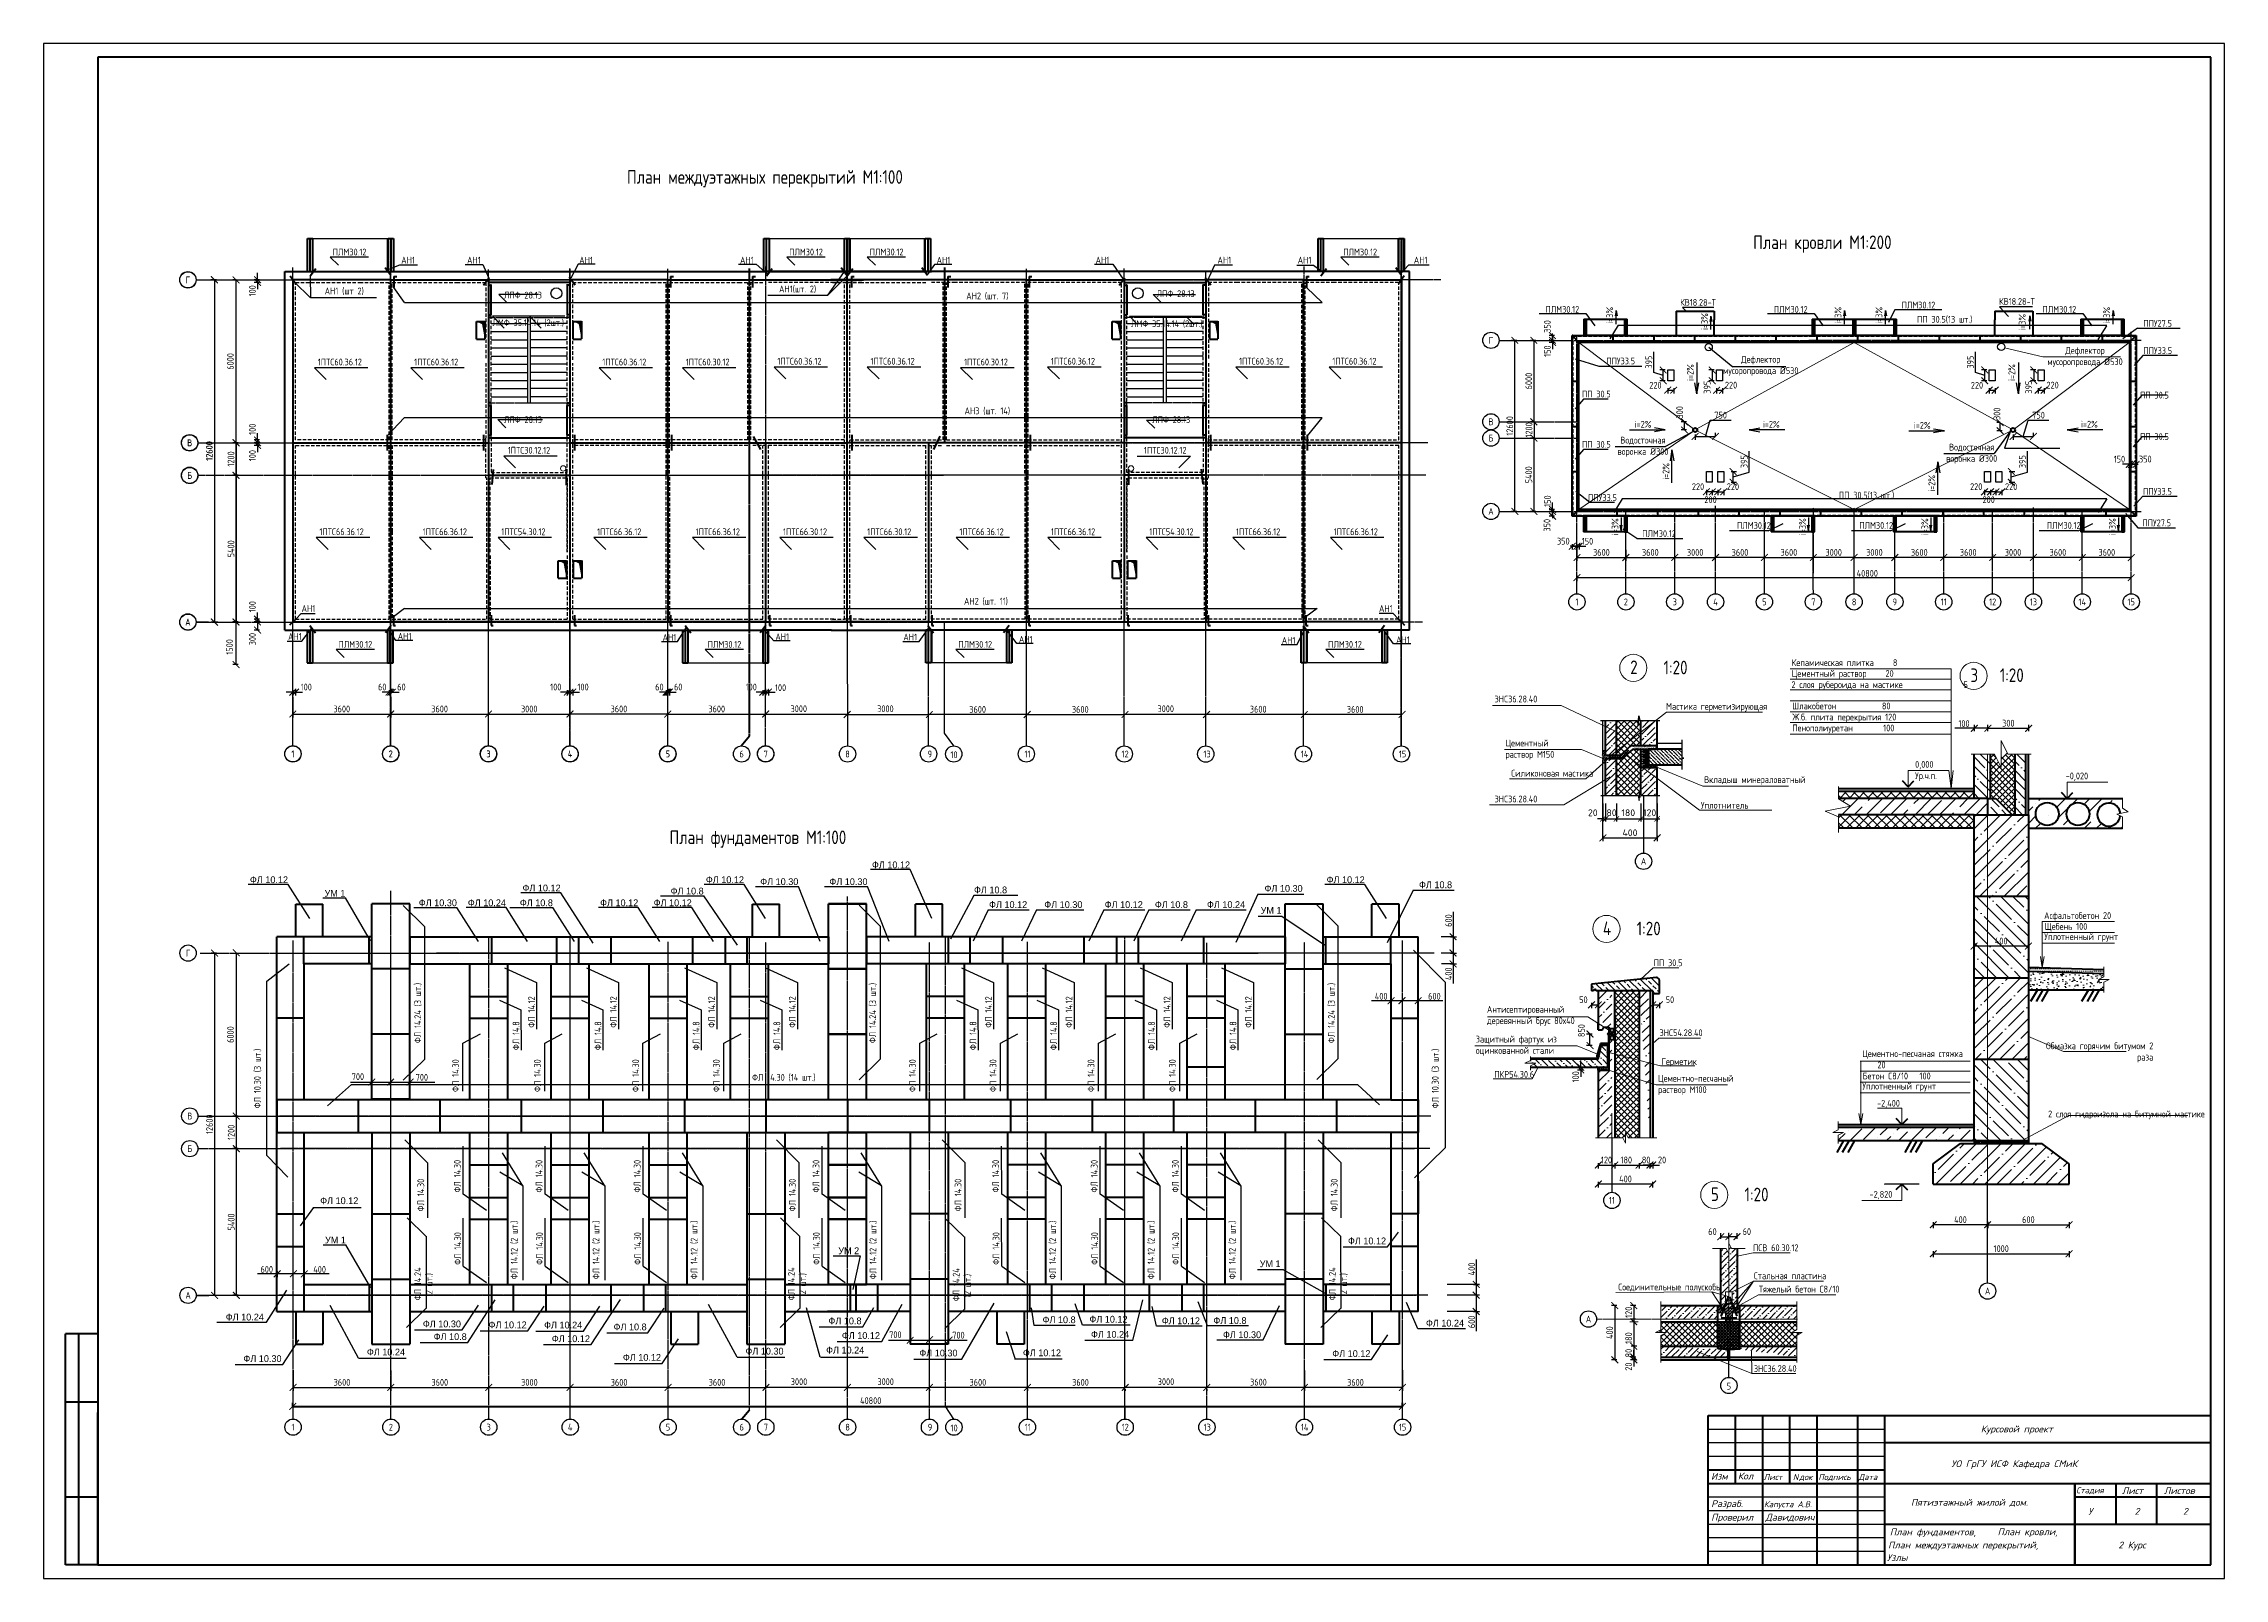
# Model space of a CAD drawing. Header units: millimetres. Extents: x 83035 to 329678, y -103769 to 22061.
# Drawn here: x 161957 to 242218, y -103769 to -47258 of the extents above; entities that cross this region are included whole.
import ezdxf
from ezdxf import colors
from ezdxf.entities.mleader import LeaderData, LeaderLine
from ezdxf.math import Vec2, Vec3

# ---------------------------------------------------------------- set-up
doc = ezdxf.new("R2010")
doc.units = ezdxf.units.MM
doc.header["$LTSCALE"] = 10
doc.linetypes.add('CENTER', pattern=[50.8, 31.75, -6.35, 6.35, -6.35])
doc.linetypes.add('DASHED', pattern=[19.05, 12.7, -6.35])
for name, color, linetype, lineweight in [('Анкер', 250, 'Continuous', 60), ('Главный', 5, 'Continuous', 60), ('кровля', 2, 'Continuous', 60), ('Осевой', 4, 'CENTER', 30), ('оси', 4, 'CENTER', 40), ('Основной', 5, 'Continuous', 60), ('Парапет', 5, 'Continuous', 60), ('Плиты перекрытия', 2, 'Continuous', 60), ('Размерный', 3, 'Continuous', 30), ('РАЗМЕРЫ', 3, 'Continuous', 15), ('Разрез', 5, 'Continuous', 40), ('Разрез тонкий', 5, 'Continuous', 20), ('Разрезка', 17, 'Continuous', 60), ('Символ разрез', 3, 'Continuous', 20), ('Символьный', 3, 'Continuous', 30), ('Текст', 244, 'Continuous', 30), ('Текст разрез', 244, 'Continuous', 20), ('Фундамент', 5, 'Continuous', 60), ('Штриховка разрез', 244, 'Continuous', 20)]:
    doc.layers.add(name, color=color, linetype=linetype, lineweight=lineweight)
doc.layers.add('СТЕНЫ', color=250, linetype='Continuous')
doc.styles.add('1.10', font='', dxfattribs={"height": 25})
doc.styles.add('1.20', font='', dxfattribs={"height": 50})
doc.styles.add('2.5', font='', dxfattribs={"height": 250})
doc.styles.add('big 3.5', font='', dxfattribs={"height": 125})
doc.styles.add('RUSS', font='simplex.shx', dxfattribs={"oblique": 15, "height": 250})
doc.styles.get('1.10').set_extended_font_data('GOST type A')
doc.styles.get('1.20').set_extended_font_data('GOST type A')
doc.styles.get('2.5').set_extended_font_data('GOST type A')
doc.styles.get('big 3.5').set_extended_font_data('GOST type A')
doc.dimstyles.new('R250', dxfattribs={"dimscale": 0, "dimtxt": 250, "dimasz": 200, "dimexe": 100, "dimexo": 300, "dimgap": 100, "dimtad": 1, "dimdec": 0, "dimrnd": 10, "dimzin": 0, "dimdsep": 46, "dimtxsty": 'RUSS', "dimblk": 'ARCHTICK', "dimcen": 0.09, "dimdle": 100, "dimadec": 0, "dimazin": 0, "dimtfac": 1, "dimtdec": 0, "dimtix": 1, "dimtmove": 1, "dimatfit": 3, "dimldrblk": 'ARCHTICK', "dimfxl": 1, "dimtolj": 1, "dimtzin": 0, "dimarcsym": 0})
doc.dimstyles.new('Размеры', dxfattribs={"dimtxt": 250, "dimasz": 250, "dimexe": 125, "dimexo": 62.5, "dimgap": 62.5, "dimtad": 1, "dimtxsty": '2.5', "dimblk": 'ARCHTICK', "dimcen": 250, "dimadec": 0, "dimazin": 0, "dimtfac": 1, "dimtmove": 1, "dimatfit": 3, "dimfxl": 1.25, "dimarcsym": 0})
pattern_1 = [(45, (365158.74, 2100.43), (-224.5064, 224.5064), []), (45, (365383.25, 2100.43), (-224.5064, 224.5064), [396.875, -79.375, 0, -79.375])]
pattern_2 = [(307.5, (398355.566, -94890.124), (57.804713, 1.889801), [0, -45.6, 0, -51, 0, -48.75]), (277.5, (398355.566, -94890.12), (84.664382, -53.0933), [0, -24.6, 0, -41.1, 0, -15.75]), (237.5, (398355.566, -94853.224), (0.169772, -93.424256), [0, -15, 0, -54, 0, -70.5]), (227.5, (398355.566, -94853.22), (26.330267, -90.183798), [0, -7.5, 0, -35.4, 0, -40.5])]
pattern_3 = [(45, (365158.74, 2100.4), (-449.0128, 449.0128), []), (45, (365607.75, 2100.4), (-449.0128, 449.0128), [793.75, -158.75, 0, -158.75])]
pattern_4 = [(135, (365158.74, 2100.4), (-449.0128, -449.0128), []), (135, (365158.74, 2549.44), (-449.0128, -449.0128), [793.75, -158.75, 0, -158.75])]
pattern_5 = [(45, (365158.74, 2100.43), (-168.3798, 168.3798), []), (135, (365158.74, 2100.43), (-168.3798, -168.3798), [])]
pattern_6 = [(45, (365158.74, 2100.43), (-112.2532, 112.2532), []), (135, (365158.74, 2100.43), (-112.2532, -112.2532), [])]

msp = doc.modelspace()

# ---------------------------------------------------------------- texts
at = {"layer": 'Анкер', "color": 0, "ltscale": 250, "char_height": 500, "width": 10634.24842, "attachment_point": 1, "style": '1.10'}
for s, insert in [('План междуэтажных перекрытий М1:100', (183426.972, -51918.995)), ('План кровли М1:200', (224875.574, -54321.815)), ('План фундаментов М1:100', (184992.971, -76231.713))]:
    msp.add_mtext(s, dxfattribs=dict(at, insert=insert))
at = {"layer": 'Размерный', "color": 0}
msp.add_text('ФЛ 10.8', height=250, dxfattribs=at).set_placement((196199.763, -78544.501))
at = {"layer": 'Размерный', "color": 0, "ltscale": 500, "char_height": 250, "attachment_point": 5, "rotation": 90, "style": '2.5'}
for s, insert in [('6000', (168830.045, -58959.172)), ('6000', (168833.824, -83744.98)), ('120', (220293.02, -93970.192)), ('180', (220293.02, -94920.192)), ('80', (220293.02, -95474.159))]:
    msp.add_mtext(s, dxfattribs=dict(at, insert=insert))
at = {"layer": 'Размерный', "color": 0, "char_height": 250, "attachment_point": 5, "style": '2.5'}
for s, insert in [('3000', (227839.318, -65991.732)), ('3000', (229337.721, -65991.732)), ('3600', (230988.796, -65991.732)), ('3000', (234438.991, -65991.732)), ('3600', (186741.077, -96550.4))]:
    msp.add_mtext(s, dxfattribs=dict(at, insert=insert))
at = {"layer": 'Размерный', "color": 0, "ltscale": 500, "char_height": 250, "attachment_point": 5, "style": '2.5'}
for s, insert in [('40800', (229075.569, -66761.017)), ('100', (232634.658, -72295.97)), ('300', (234266.96, -72281.015)), ('400', (211184.319, -82333.755)), ('600', (213143.721, -82333.755)), ('120', (219477.41, -88361.792)), ('180', (220204.966, -88361.792)), ('80', (220935.255, -88361.792)), ('20', (221523.053, -88361.792)), ('400', (232503.917, -90560.714)), ('600', (235003.917, -90560.714)), ('600', (170168.916, -92390.898)), ('400', (172115.254, -92390.898)), ('1000', (234003.917, -91628.758))]:
    msp.add_mtext(s, dxfattribs=dict(at, insert=insert))
at = {"layer": 'Размерный', "color": 0, "ltscale": 500, "char_height": 250, "attachment_point": 1, "rotation": 90, "style": '1.10'}
for s, insert, width in [('1500', (168673.487, -69758.167), 2773.12954), ('ФЛ 14.24 (3 шт.)', (175602.177, -84061.2), 3720.7584), ('ФЛ 14.24 (3 шт.)', (192341.68, -84061.2), 3720.7584), ('ФЛ 14.12', (196606.5, -83494.513), 1796.38168), ('ФЛ 14.24 (3 шт.)', (209227.278, -84061.2), 3720.7584), ('ФЛ 14.8', (196038.746, -84318.33), 1796.38168), ('ФЛ 10.30 (3 шт.)', (169699.329, -86461.686), 5542.95274), ('ФЛ 14.30', (193809.207, -85858.201), 1796.38168), ('ФЛ 10.30 (3 шт.)', (213049.554, -86461.686), 5542.95274), ('ФЛ 14.30', (175713.647, -90256.863), 1796.38168)]:
    msp.add_mtext(s, dxfattribs=dict(at, insert=insert, width=width))
at = {"layer": 'Размерный', "color": 0, "lineweight": 18, "char_height": 500, "width": 1573.125, "attachment_point": 1, "style": '1.10'}
for insert in [(221577.366, -69979.399), (220588.562, -79589.624), (224558.038, -89382.806)]:
    msp.add_mtext('1:20', dxfattribs=dict(at, insert=insert))
at = {"layer": 'Размерный', "color": 0, "ltscale": 100, "char_height": 250, "attachment_point": 5, "style": 'RUSS'}
for s, insert in [('\\A1;{\\Q0;80}', (219662.684, -75578.909)), ('\\A1;{\\Q0;180}', (220279.157, -75578.909)), ('\\A1;{\\Q0;120}', (221065.406, -75578.909))]:
    msp.add_mtext(s, dxfattribs=dict(at, insert=insert))
at = {"layer": 'Размерный', "color": 0, "ltscale": 500, "char_height": 250, "attachment_point": 3}
for s, insert in [('ФЛ 10.8', (186249.464, -78337.687)), ('ФЛ 10.30', (208294.21, -78238.741)), ('ФЛ 10.8', (213794.548, -78105.926)), ('ФЛ 10.30', (177168.116, -78768.913)), ('ФЛ 10.8', (180701.217, -78768.913)), ('ФЛ 10.12', (198156.684, -78834.331)), ('ФЛ 10.30', (200188.92, -78834.331)), ('ФЛ 10.12', (202411.881, -78834.331)), ('ФЛ 10.8', (204073.273, -78834.331)), ('ФЛ 10.24', (206176.372, -78834.331)), ('УМ 1', (207517.163, -79045.798)), ('ФЛ 10.12', (173539.024, -89738.569)), ('УМ 1', (173082.837, -91183.416)), ('ФЛ 10.12', (211365.609, -91217.853)), ('УМ 2', (191973.364, -91580.988)), ('УМ 1', (207482.539, -92059.104)), ('ФЛ 10.24', (170063.603, -94022.983)), ('ФЛ 10.30', (177316.762, -94274.044)), ('ФЛ 10.12', (179735.986, -94308.091)), ('ФЛ 10.24', (181780.399, -94316.602)), ('ФЛ 10.8', (184150.725, -94384.216)), ('ФЛ 10.8', (192059.041, -94163.716)), ('ФЛ 10.12', (192738.644, -94702.688)), ('ФЛ 10.8', (199938.294, -94120.772)), ('ФЛ 10.12', (201849.925, -94101.472)), ('ФЛ 10.24', (201909.099, -94658.551)), ('ФЛ 10.12', (204514.545, -94158.731)), ('ФЛ 10.8', (206227.371, -94149.401)), ('ФЛ 10.30', (206765.583, -94672.866)), ('ФЛ 10.24', (214235.106, -94245.106)), ('ФЛ 10.24', (175258.339, -95309.555)), ('ФЛ 10.8', (177529.722, -94742.187)), ('ФЛ 10.12', (182063.72, -94818.313)), ('ФЛ 10.24', (192159.52, -95238.494)), ('ФЛ 10.30', (195591.371, -95345.655)), ('ФЛ 10.12', (199400.501, -95338.679)), ('ФЛ 10.12', (210788.281, -95366.19))]:
    msp.add_mtext(s, dxfattribs=dict(at, insert=insert))
at = {"layer": 'Размерный', "color": 0, "ltscale": 500, "char_height": 250, "attachment_point": 1, "style": '1.10'}
for s, insert, width in [('700', (173296.885, -85168.377), 1456.83294), ('700', (175649.63, -85191.73), 1456.83294), ('ФЛ 14.30 (14 шт.)', (188031.656, -85197.604), 4244.97442), ('700', (193077.692, -94671.235), 1456.83294), ('700', (195398.867, -94688.985), 1456.83294)]:
    msp.add_mtext(s, dxfattribs=dict(at, insert=insert, width=width))
at = {"layer": 'Размерный', "color": 0, "char_height": 250, "attachment_point": 5, "rotation": 90, "style": '2.5'}
for s, insert in [('1200', (168860.028, -87345.461)), ('5400', (168860.028, -90645.461))]:
    msp.add_mtext(s, dxfattribs=dict(at, insert=insert))
at = {"layer": 'Размерный', "color": 0, "ltscale": 0.5, "insert": (233503.917, -93190.129), "char_height": 250, "width": 223.28661, "attachment_point": 5, "style": '2.5'}
msp.add_mtext('{\\fGOST type A|b0|i0|c204|p34;А}', dxfattribs=at)
at = {"layer": 'РАЗМЕРЫ', "color": 0, "ltscale": 5, "style": 'RUSS', "oblique": 15}
for s, p in [('Курсовой проект', (233251.926, -98393.566)), ('УО ГрГУ ИСФ Кафедра СМиК', (232168.675, -99671.283)), ('Разраб.', (223329.507, -101140.796)), ('Пятиэтажный жилой дом.', (230681.247, -101093.817)), ('Проверил', (223329.507, -101640.796)), ('Давидович', (225329.507, -101640.796)), ('План фундаментов,', (229905.861, -102182.468)), ('План кровли, ', (233871.481, -102179.176)), ('План междуэтажных перекрытий, ', (229840.47, -102666.271)), ('2 Курс', (238315.084, -102666.096)), ('Узлы ', (229796.193, -103129.644))]:
    msp.add_text(s, height=250, dxfattribs=at).set_placement(p)
at = {"layer": 'РАЗМЕРЫ', "color": 0, "linetype": 'ByBlock', "lineweight": 25, "style": 'RUSS', "oblique": 15}
for s, p in [('У', (237205.92, -101428.13)), ('2', (238914.089, -101428.13)), ('2', (240694.517, -101428.13))]:
    msp.add_text(s, height=250, dxfattribs=at).set_placement(p)
at = {"layer": 'Разрез', "color": 0, "ltscale": 500, "insert": (192396.996, -97223.533), "char_height": 250, "attachment_point": 5, "style": '2.5'}
msp.add_mtext('40800', dxfattribs=at)
at = {"layer": 'Символ разрез', "color": 0, "ltscale": 500, "insert": (226315.433, -72330.179), "char_height": 250, "width": 5953.18573, "attachment_point": 1, "style": '1.10'}
msp.add_mtext('Пенополиуретан        100', dxfattribs=at)
at = {"layer": 'Символ разрез', "color": 0, "ltscale": 0.5, "char_height": 250, "style": '2.5'}
for s, insert, width, attachment_point in [('Обмазка горячим битумом 2 раза', (239602.379, -84403.021), 3606.85523, 6), ('2 слоя гидроизола на битумной мастике', (238612.963, -86703.053), 5866.31019, 5)]:
    msp.add_mtext(s, dxfattribs=dict(at, insert=insert, width=width, attachment_point=attachment_point))
at = {"layer": 'Символьный', "color": 0, "ltscale": 0.5, "char_height": 250, "width": 223.28661, "attachment_point": 5, "style": '2.5'}
for s, insert in [('{\\fGOST type A|b0|i0|c204|p34;Г}', (167266.317, -55952.003)), ('{\\fGOST type A|b0|i0|c204|p34;Г}', (167270.128, -55960.83)), ('Г', (215225.762, -58183.961)), ('В', (215225.762, -61183.961)), ('Б', (215225.762, -61783.961)), ('В', (167329.887, -61952.003)), ('В', (167333.699, -61960.83)), ('{\\fGOST type A|b0|i0|c204|p34;Б}', (167329.887, -63152.003)), ('{\\fGOST type A|b0|i0|c204|p34;Б}', (167333.699, -63160.83)), ('А', (215225.762, -64483.961)), ('1', (218389.737, -67814.036)), ('2', (220189.737, -67814.036)), ('3', (221989.737, -67814.036)), ('4', (223489.737, -67814.036)), ('5', (225289.737, -67814.036)), ('7', (227089.737, -67814.036)), ('8', (228589.737, -67814.036)), ('9', (230089.737, -67814.036)), ('11', (231889.737, -67814.036)), ('12', (233689.737, -67814.036)), ('13', (235189.737, -67814.036)), ('14', (236989.737, -67814.036)), ('15', (238789.737, -67814.036)), ('{\\fGOST type A|b0|i0|c204|p34;А}', (167266.317, -68552.003)), ('{\\fGOST type A|b0|i0|c204|p34;А}', (167270.128, -68560.83)), ('{\\fGOST type A|b0|i0|c204|p34;1}', (171129.887, -73406.115)), ('{\\fGOST type A|b0|i0|c204|p34;1}', (171133.699, -73414.943)), ('{\\fGOST type A|b0|i0|c204|p34;2}', (174729.887, -73406.115)), ('{\\fGOST type A|b0|i0|c204|p34;2}', (174733.699, -73414.943)), ('{\\fGOST type A|b0|i0|c204|p34;3}', (178329.887, -73406.115)), ('{\\fGOST type A|b0|i0|c204|p34;3}', (178333.699, -73414.943)), ('{\\fGOST type A|b0|i0|c204|p34;4}', (181329.887, -73406.115)), ('{\\fGOST type A|b0|i0|c204|p34;4}', (181333.699, -73414.943)), ('{\\fGOST type A|b0|i0|c204|p34;5}', (184929.887, -73406.115)), ('{\\fGOST type A|b0|i0|c204|p34;5}', (184933.699, -73414.943)), ('{\\fGOST type A|b0|i0|c204|p34;6}', (187645.314, -73414.943)), ('{\\fGOST type A|b0|i0|c204|p34;6}', (187645.314, -73414.943)), ('{\\fGOST type A|b0|i0|c204|p34;6}', (187645.314, -73414.943)), ('{\\fGOST type A|b0|i0|c204|p34;6}', (187645.314, -73414.943)), ('{\\fGOST type A|b0|i0|c204|p34;6}', (187645.314, -73414.943)), ('{\\fGOST type A|b0|i0|c204|p34;6}', (187645.314, -73414.943)), ('{\\fGOST type A|b0|i0|c204|p34;6}', (187645.314, -73414.943)), ('{\\fGOST type A|b0|i0|c204|p34;6}', (187645.314, -73414.943)), ('7', (188533.833, -73414.943)), ('8', (191543.881, -73414.943)), ('9', (194575.876, -73414.943)), ('10', (195463.481, -73443.039)), ('11', (198170.291, -73414.943)), ('12', (201760.298, -73414.943)), ('13', (204778.596, -73414.943)), ('14', (208363.726, -73414.943)), ('15', (211969.884, -73414.943)), ('А', (220841.101, -77365.942)), ('{\\fGOST type A|b0|i0|c204|p34;Г}', (167273.907, -80746.639)), ('В', (167337.478, -86746.639)), ('{\\fGOST type A|b0|i0|c204|p34;Б}', (167337.478, -87946.639)), ('11', (219676.476, -89852.548)), ('{\\fGOST type A|b0|i0|c204|p34;А}', (167273.907, -93346.639)), ('А', (218814.353, -94220.192)), ('5', (223982.038, -96691.335)), ('{\\fGOST type A|b0|i0|c204|p34;1}', (171137.478, -98200.751)), ('{\\fGOST type A|b0|i0|c204|p34;2}', (174737.478, -98200.751)), ('{\\fGOST type A|b0|i0|c204|p34;3}', (178337.478, -98200.751)), ('{\\fGOST type A|b0|i0|c204|p34;4}', (181337.478, -98200.751)), ('{\\fGOST type A|b0|i0|c204|p34;5}', (184937.478, -98200.751)), ('{\\fGOST type A|b0|i0|c204|p34;6}', (187649.092, -98200.751)), ('{\\fGOST type A|b0|i0|c204|p34;6}', (187649.092, -98200.751)), ('{\\fGOST type A|b0|i0|c204|p34;6}', (187649.092, -98200.751)), ('{\\fGOST type A|b0|i0|c204|p34;6}', (187649.092, -98200.751)), ('{\\fGOST type A|b0|i0|c204|p34;6}', (187649.092, -98200.751)), ('{\\fGOST type A|b0|i0|c204|p34;6}', (187649.092, -98200.751)), ('{\\fGOST type A|b0|i0|c204|p34;6}', (187649.092, -98200.751)), ('{\\fGOST type A|b0|i0|c204|p34;6}', (187649.092, -98200.751)), ('7', (188537.611, -98200.751)), ('8', (191547.66, -98200.751)), ('9', (194579.655, -98200.751)), ('10', (195467.26, -98228.847)), ('11', (198174.07, -98200.751)), ('12', (201764.077, -98200.751)), ('13', (204782.375, -98200.751)), ('14', (208367.505, -98200.751)), ('15', (211973.663, -98200.751))]:
    msp.add_mtext(s, dxfattribs=dict(at, insert=insert))
at = {"layer": 'СТЕНЫ', "color": 0, "style": 'RUSS', "oblique": 15}
for s, height, p in [('Изм', 250, (223323.001, -100138.551)), ('Кол', 250, (224311.246, -100126.856)), ('Лист', 220, (225257.753, -100147.054)), ('N', 220, (226338.37, -100147.054)), ('док', 220, (226568.846, -100147.054)), ('Подпись', 220, (227273.956, -100147.054)), ('Дата', 220, (228754.348, -100147.054)), ('Капуста А.В.', 220, (225273.956, -101147.054)), ('Стадия', 220, (236761.259, -100635.315)), ('Лист', 250, (238445.544, -100665.315)), ('Листов', 250, (239992.323, -100665.315))]:
    msp.add_text(s, height=height, dxfattribs=at).set_placement(p)
at = {"layer": 'Текст', "color": 0, "ltscale": 0.5, "char_height": 250, "style": '2.5'}
for s, insert, width, attachment_point in [('{\\fGOST type A|b0|i0|c204|p34;АН1}', (175370.262, -55232.613), 403.76525, 5), ('{\\fGOST type A|b0|i0|c204|p34;АН1}', (177793.387, -55232.613), 403.76525, 5), ('{\\fGOST type A|b0|i0|c204|p34;АН1}', (181922.392, -55232.613), 403.76525, 5), ('{\\fGOST type A|b0|i0|c204|p34;АН1}', (187838.645, -55232.613), 403.76525, 5), ('{\\fGOST type A|b0|i0|c204|p34;АН1}', (195074.908, -55232.613), 403.76525, 5), ('{\\fGOST type A|b0|i0|c204|p34;АН1}', (200924.518, -55232.613), 403.76525, 5), ('{\\fGOST type A|b0|i0|c204|p34;АН1}', (205412.056, -55232.613), 403.76525, 5), ('{\\fGOST type A|b0|i0|c204|p34;АН1}', (208363.613, -55232.613), 403.76525, 5), ('{\\fGOST type A|b0|i0|c204|p34;АН1}', (212638.006, -55232.613), 403.76525, 5), ('АН1(шт. 2)', (189707.145, -56305.293), 2419.80443, 5), ('АН1 (шт 2)', (173021.959, -56380.316), 3796.13963, 5), ('{\\fGOST type A|b0|i0|c204|p34;ЛПФ 28.13}', (179598.254, -56519.94), 1316.68051, 5), ('АН2 (шт. 7)', (196689.57, -56561.173), 3344.60989, 5), ('{\\fGOST type A|b0|i0|c204|p34;ЛПФ 28.13}', (203620.527, -56464.405), 1316.68051, 5), ('{\\fGOST type A|b0|i0|c204|p34;КВ18.28-Т}', (222846.139, -56787.333), 1000, 5), ('{\\fGOST type A|b0|i0|c204|p34;ПЛМ30.12}', (230959.145, -56886.088), 1000, 5), ('{\\fGOST type A|b0|i0|c204|p34;ЛМФ 35.14.14 (2шт.)}', (179793.042, -57547.837), 2550.52664, 5), ('{\\fGOST type A|b0|i0|c204|p34;ЛМФ 35.14.14 (2шт.)}', (203293.07, -57585.026), 2550.52664, 5), ('ПП 30.5(13 шт.)', (231922.609, -57421.322), 5165.36781, 5), ('ППУ27.5', (239760.795, -57557.918), 1173.18925, 5), ('1ПТС60.36.12', (172860.169, -58982.972), 1000, 5), ('1ПТС60.36.12', (176406.334, -58982.972), 1000, 5), ('1ПТС60.36.12', (183331.188, -58982.972), 1000, 5), ('ППУ33.5', (219999.882, -58942.757), 1000, 5), ('ПП 30.5', (219102.769, -60161.685), 1000, 5), ('ПП 30.5', (239644.574, -60201.825), 1000, 5), ('{\\fGOST type A|b0|i0|c204|p34;ЛПФ 28.13}', (179601.688, -61104.759), 1316.68051, 5), ('АН3 (шт. 14)', (196689.57, -60792.043), 3344.60989, 5), ('{\\fGOST type A|b0|i0|c204|p34;ЛПФ 28.13}', (203457.09, -61105.447), 1316.68051, 5), ('i=2%', (220514.563, -61148.697), 658.45584, 1), ('i=2%', (225849.834, -61148.697), 658.45584, 3), ('i=2%', (230790.102, -61188.819), 658.45584, 1), ('ПП 30.5', (239644.574, -61725.87), 1000, 5), ('1ПТС30.12.12', (179821.985, -62231.584), 1000, 5), ('1ПТС30.12.12', (203236.793, -62232.272), 1000, 5), ('ПП 30.5', (219103.97, -62015.585), 1000, 5), ('ППУ33.5', (219329.532, -63973.542), 1000, 5), ('ПП 30.5(13 шт.)', (229047.777, -63898.548), 5165.36781, 5), ('ППУ27.5', (239728.327, -64904.489), 1173.18925, 5), ('1ПТС66.36.12', (172923.932, -65232.375), 1000, 5), ('1ПТС66.36.12', (176723.395, -65232.375), 1000, 5), ('1ПТС66.36.12', (183142.437, -65232.375), 1000, 5), ('1ПТС66.30.12', (189981.095, -65232.375), 1000, 5), ('1ПТС66.30.12', (193080.12, -65232.375), 1000, 5), ('{\\fGOST type A|b0|i0|c204|p34;ПЛМ30.12}', (221409.945, -65297.326), 1000, 5), ('{\\fGOST type A|b0|i0|c204|p34;АН1}', (171701.987, -68058.089), 403.76525, 5), ('АН2 (шт. 11)', (196638.641, -67801.14), 3344.60989, 5), ('{\\fGOST type A|b0|i0|c204|p34;АН1}', (211356.791, -68058.777), 403.76525, 5), ('{\\fGOST type A|b0|i0|c204|p34;АН1}', (171206.441, -69089.38), 403.76525, 5), ('{\\fGOST type A|b0|i0|c204|p34;АН1}', (175241.886, -69082.209), 403.76525, 5), ('{\\fGOST type A|b0|i0|c204|p34;АН1}', (184987.645, -69125.371), 403.76525, 5), ('{\\fGOST type A|b0|i0|c204|p34;АН1}', (189140.646, -69096.375), 403.76525, 5), ('{\\fGOST type A|b0|i0|c204|p34;АН1}', (193850.601, -69111.051), 403.76525, 5), ('{\\fGOST type A|b0|i0|c204|p34;АН1}', (198102.636, -69191.353), 403.76525, 5), ('{\\fGOST type A|b0|i0|c204|p34;АН1}', (207776.898, -69234.103), 403.76525, 5), ('{\\fGOST type A|b0|i0|c204|p34;АН1}', (211985.099, -69212.203), 403.76525, 5)]:
    msp.add_mtext(s, dxfattribs=dict(at, insert=insert, width=width, attachment_point=attachment_point))
at = {"layer": 'Текст', "color": 0, "ltscale": 0.5, "char_height": 250, "rotation": 90, "style": '2.5'}
for s, insert, width, attachment_point in [('i=3%', (229378.443, -56953.533), 600.50994, 3), ('i=3%', (222960.476, -57801.906), 616.38635, 1), ('i=2%', (231324.348, -63758.335), 616.38635, 1), ('i=3%', (219666.328, -64736.492), 600.50994, 3)]:
    msp.add_mtext(s, dxfattribs=dict(at, insert=insert, width=width, attachment_point=attachment_point))
at = {"layer": 'Текст', "color": 0, "char_height": 250, "attachment_point": 2, "style": '2.5'}
for s, insert, width in [('{\\fGOST type A|b0|i0|c204|p34;Дефлектор мусоропровода \\fISOCPEUR|b0|i0|c204|p34;%%C}5{\\fGOST type A|b0|i0|c204|p34;30}', (237089.827, -58430.418), 2672.26635), ('{\\fGOST type A|b0|i0|c204|p34;Дефлектор мусоропровода \\fISOCPEUR|b0|i0|c204|p34;%%C}5{\\fGOST type A|b0|i0|c204|p34;30}', (225155.841, -58755.757), 2672.26635), ('{\\fGOST type A|b0|i0|c204|p34;Водосточная воронка \\fISOCPEUR|b0|i0|c204|p34;%%C\\fGOST type A|b0|i0|c204|p34;300}', (220819.212, -61734.399), 1929.4743), ('{\\fGOST type A|b0|i0|c204|p34;Водосточная воронка \\fISOCPEUR|b0|i0|c204|p34;%%C\\fGOST type A|b0|i0|c204|p34;300}', (232918.704, -61991.989), 1929.4743)]:
    msp.add_mtext(s, dxfattribs=dict(at, insert=insert, width=width))
at = {"layer": 'Текст разрез', "color": 0}
for s, insert, char_height, width, attachment_point, style in [('2', (220486.823, -69971.305), 500, 469.31129, 2, '1.20'), ('Цементный раствор     20', (226296.62, -70324.214), 250, 5957.99967, 1, '2.5'), ('Кепамическая плитка     8', (226296.62, -69924.214), 250, 5610.20251, 1, '2.5'), ('3НС36.28.40', (215358.638, -71265.966), 250, 4000.6321, 1, '2.5'), ('2 слоя рубероида на мастике                5', (226286.113, -70735.315), 250, 5841.48413, 1, '2.5'), ('Мастика герметизирующая', (221671.638, -71535.419), 250, 4000.6321, 1, '2.5'), ('Ж.б. плита перекрытия 120', (226318.58, -71930.955), 250, 6841.89225, 1, '2.5'), ('Шлакобетон            80', (226313.055, -71520.943), 250, 5905.91096, 1, '2.5'), ('Цементный \\Pраствор М150', (215759.435, -72886.161), 250, 4000.6321, 1, '2.5'), ('Силиконовая мастика', (215967.469, -73997.081), 250, 4000.6321, 1, '2.5'), ('Вкладыш минераловатный', (223071.094, -74232.691), 250, 4000.6321, 1, '2.5'), ('3НС36.28.40', (215358.638, -74945.971), 250, 4000.6321, 1, '2.5'), ('Уплотнитель', (222951.167, -75175.612), 250, 4000.6321, 1, '2.5'), ('{\\fGOST type A|b0|i0|c204|p34;Асфальтобетон 20}', (235584.177, -79238.744), 250, 4000.6321, 1, '2.5'), ('4', (219498.019, -79581.529), 500, 469.31129, 2, '1.20'), ('{\\fGOST type A|b0|i0|c204|p34;Уплотненный грунт}', (235590.528, -80012.219), 250, 4000.6321, 1, '2.5'), ('{\\fGOST type A|b0|i0|c204|p34;Щебень 100}', (235602.807, -79639.439), 250, 4000.6321, 1, '2.5'), ('ПП 30.5', (221212.669, -80977.656), 250, 4000.6321, 1, '2.5'), ('Антисептированный деревянный брус 80х40', (215076.634, -82690.959), 250, 4000.6321, 1, '2.5'), ('Защитный фартук из оцинкованной стали', (214664.168, -83787.981), 250, 4000.6321, 1, '2.5'), ('3НС54.28.40', (221429.537, -83552.167), 250, 4000.6321, 1, '2.5'), ('Герметик', (221502.107, -84612.655), 250, 4000.6321, 1, '2.5'), ('Цементно-песчаная стяжка         20', (228887.592, -84321.47), 250, 4000.6321, 1, '2.5'), ('ПКР54.30.6', (215349.988, -85086.669), 250, 4000.6321, 1, '2.5'), ('Цементно-песчаный \\Pраствор М100', (221374.317, -85231.614), 250, 4000.6321, 1, '2.5'), ('{\\fGOST type A|b0|i0|c204|p34;Уплотненный грунт}', (228893.943, -85519.143), 250, 4000.6321, 1, '2.5'), ('Бетон C8/10   100', (228906.222, -85146.364), 250, 4000.6321, 1, '2.5'), ('5', (223467.494, -89374.711), 500, 469.31129, 2, '1.20'), ('ПСВ 60.30.12', (224872.077, -91470.431), 250, 4000.6321, 1, '2.5'), ('Соединительные полускобы', (219908.404, -92914.923), 250, 4000.6321, 1, '2.5'), ('Стальная пластина', (224897.987, -92502.476), 250, 4000.6321, 1, '2.5'), ('Тяжелый бетон С8/10', (225085.397, -92993.305), 250, 4000.6321, 1, '2.5'), ('3НС36.28.40', (224901.047, -95919.291), 250, 4000.6321, 1, '2.5')]:
    msp.add_mtext(s, dxfattribs=dict(at, insert=insert, char_height=char_height, width=width, attachment_point=attachment_point, style=style))
at = {"layer": 'Текст разрез', "color": 0, "lineweight": 20, "ltscale": 0.5, "char_height": 250, "style": 'big 3.5'}
for s, insert, width, attachment_point in [('-0,020', (236377.331, -74097.63), 967.66994, 1), ('-2,820', (230000.014, -89812.065), 669.79155, 9)]:
    msp.add_mtext(s, dxfattribs=dict(at, insert=insert, width=width, attachment_point=attachment_point))

# ---------------------------------------------------------------- blocks, each defined once
blk = doc.blocks.new('_ArchTick')
at = {"color": 0, "linetype": 'ByBlock', "const_width": 0.15}
blk.add_lwpolyline([(-0.5, -0.5), (0.5, 0.5)], dxfattribs=at)
blk = doc.blocks.new('*D244')
at = {"layer": 'Размерный', "color": 0, "lineweight": -2}
for p, q in [((171130, -71305), (171130, -72068)), ((174730, -71315), (174730, -72068)), ((171130, -71943), (174730, -71943))]:
    blk.add_line(p, q, dxfattribs=at)
at = {"layer": 'Размерный', "color": 0, "lineweight": -2, "xscale": 250, "yscale": 250, "zscale": 250, "rotation": 180}
blk.add_blockref('_ArchTick', (171130, -71943), dxfattribs=at)
at = {"layer": 'Размерный', "color": 0, "lineweight": -2, "xscale": 250, "yscale": 250, "zscale": 250}
blk.add_blockref('_ArchTick', (174730, -71943), dxfattribs=at)
at = {"layer": 'Размерный', "color": 0, "insert": (172930, -71755), "char_height": 250, "attachment_point": 5, "style": '2.5'}
blk.add_mtext('3600', dxfattribs=at)
blk = doc.blocks.new('*D245')
at = {"layer": 'Размерный', "color": 0, "lineweight": -2}
for p, q in [((174730, -71880), (174730, -71818)), ((174730, -71943), (178330, -71943)), ((178330, -71880), (178330, -71818))]:
    blk.add_line(p, q, dxfattribs=at)
at = {"layer": 'Размерный', "color": 0, "lineweight": -2, "xscale": 250, "yscale": 250, "zscale": 250, "rotation": 180}
blk.add_blockref('_ArchTick', (174730, -71943), dxfattribs=at)
at = {"layer": 'Размерный', "color": 0, "lineweight": -2, "xscale": 250, "yscale": 250, "zscale": 250}
blk.add_blockref('_ArchTick', (178330, -71943), dxfattribs=at)
at = {"layer": 'Размерный', "color": 0, "insert": (176530, -71755), "char_height": 250, "attachment_point": 5, "style": '2.5'}
blk.add_mtext('3600', dxfattribs=at)
blk = doc.blocks.new('*D246')
at = {"layer": 'Размерный', "color": 0, "lineweight": -2}
for p, q in [((178330, -71880), (178330, -71818)), ((178330, -71943), (181330, -71943)), ((181330, -71880), (181330, -71818))]:
    blk.add_line(p, q, dxfattribs=at)
at = {"layer": 'Размерный', "color": 0, "lineweight": -2, "xscale": 250, "yscale": 250, "zscale": 250, "rotation": 180}
blk.add_blockref('_ArchTick', (178330, -71943), dxfattribs=at)
at = {"layer": 'Размерный', "color": 0, "lineweight": -2, "xscale": 250, "yscale": 250, "zscale": 250}
blk.add_blockref('_ArchTick', (181330, -71943), dxfattribs=at)
at = {"layer": 'Размерный', "color": 0, "insert": (179830, -71755), "char_height": 250, "attachment_point": 5, "style": '2.5'}
blk.add_mtext('3000', dxfattribs=at)
blk = doc.blocks.new('*D247')
at = {"layer": 'Размерный', "color": 0, "lineweight": -2}
for p, q in [((181330, -71880), (181330, -71818)), ((184930, -71943), (181330, -71943)), ((184930, -71880), (184930, -71818))]:
    blk.add_line(p, q, dxfattribs=at)
at = {"layer": 'Размерный', "color": 0, "lineweight": -2, "xscale": 250, "yscale": 250, "zscale": 250, "rotation": 180}
blk.add_blockref('_ArchTick', (181330, -71943), dxfattribs=at)
at = {"layer": 'Размерный', "color": 0, "lineweight": -2, "xscale": 250, "yscale": 250, "zscale": 250}
blk.add_blockref('_ArchTick', (184930, -71943), dxfattribs=at)
at = {"layer": 'Размерный', "color": 0, "insert": (183130, -71755), "char_height": 250, "attachment_point": 5, "style": '2.5'}
blk.add_mtext('3600', dxfattribs=at)
blk = doc.blocks.new('*D248')
at = {"layer": 'Размерный', "color": 0, "lineweight": -2}
for p, q in [((184930, -71880), (184930, -71818)), ((184930, -71943), (188530, -71943)), ((188530, -71880), (188530, -71818))]:
    blk.add_line(p, q, dxfattribs=at)
at = {"layer": 'Размерный', "color": 0, "lineweight": -2, "xscale": 250, "yscale": 250, "zscale": 250, "rotation": 180}
blk.add_blockref('_ArchTick', (184930, -71943), dxfattribs=at)
at = {"layer": 'Размерный', "color": 0, "lineweight": -2, "xscale": 250, "yscale": 250, "zscale": 250}
blk.add_blockref('_ArchTick', (188530, -71943), dxfattribs=at)
at = {"layer": 'Размерный', "color": 0, "insert": (186730, -71755), "char_height": 250, "attachment_point": 5, "style": '2.5'}
blk.add_mtext('3600', dxfattribs=at)
blk = doc.blocks.new('*D254')
at = {"layer": 'Размерный', "color": 0, "linetype": 'ByBlock', "lineweight": -2, "ltscale": 500}
for p, q in [((174730, -71137), (174480, -71137)), ((174730, -71137), (174730, -71012)), ((174730, -71137), (174790, -71137)), ((174790, -71137), (174790, -71012)), ((174790, -71137), (175040, -71137))]:
    blk.add_line(p, q, dxfattribs=at)
at = {"layer": 'Размерный', "color": 0, "lineweight": -2, "ltscale": 500, "xscale": 250, "yscale": 250, "zscale": 250}
blk.add_blockref('_ArchTick', (174730, -71137), dxfattribs=at)
at = {"layer": 'Размерный', "color": 0, "lineweight": -2, "ltscale": 500, "xscale": 250, "yscale": 250, "zscale": 250, "rotation": 180}
blk.add_blockref('_ArchTick', (174790, -71137), dxfattribs=at)
at = {"layer": 'Размерный', "color": 0, "ltscale": 500, "insert": (175126, -70950), "char_height": 250, "attachment_point": 5, "style": '2.5'}
blk.add_mtext('60', dxfattribs=at)
blk = doc.blocks.new('*D610')
at = {"layer": 'Размерный', "color": 0, "linetype": 'ByBlock', "lineweight": -2}
for p, q in [((168320, -55961), (168120, -55961)), ((168245, -55961), (168245, -68561)), ((168320, -68561), (168120, -68561))]:
    blk.add_line(p, q, dxfattribs=at)
at = {"layer": 'Размерный', "color": 0, "lineweight": -2, "xscale": 250, "yscale": 250, "zscale": 250}
for p, rotation in [((168245, -55961), 90), ((168245, -68561), 270)]:
    blk.add_blockref('_ArchTick', p, dxfattribs=dict(at, rotation=rotation))
at = {"layer": 'Размерный', "color": 0, "insert": (168057, -62261), "char_height": 250, "attachment_point": 5, "rotation": 90, "style": '2.5'}
blk.add_mtext('12600', dxfattribs=at)
blk = doc.blocks.new('*D612')
at = {"layer": 'Размерный', "color": 0, "linetype": 'ByBlock', "lineweight": -2}
for p, q in [((169114, -63159), (168914, -63159)), ((169039, -63159), (169039, -68559)), ((169114, -68559), (168914, -68559))]:
    blk.add_line(p, q, dxfattribs=at)
at = {"layer": 'Размерный', "color": 0, "lineweight": -2, "xscale": 250, "yscale": 250, "zscale": 250}
for p, rotation in [((169039, -63159), 90), ((169039, -68559), 270)]:
    blk.add_blockref('_ArchTick', p, dxfattribs=dict(at, rotation=rotation))
at = {"layer": 'Размерный', "color": 0, "insert": (168851, -65859), "char_height": 250, "attachment_point": 5, "rotation": 90, "style": '2.5'}
blk.add_mtext('5400', dxfattribs=at)
blk = doc.blocks.new('64')
at = {"layer": 'Размерный', "color": 0, "ltscale": 0.5}
blk.add_circle((-187285, -31689), 300, dxfattribs=at)
at = {"layer": 'Символьный', "color": 0, "ltscale": 0.5}
blk.add_line((-187285, -31389), (-187285, -30925), dxfattribs=at)
blk = doc.blocks.new('*D629')
at = {"layer": 'Размерный', "color": 0, "linetype": 'ByBlock', "lineweight": -2}
for p, q in [((169115, -61952), (168915, -61952)), ((169040, -61952), (169040, -63152)), ((169115, -63152), (168915, -63152))]:
    blk.add_line(p, q, dxfattribs=at)
at = {"layer": 'Размерный', "color": 0, "lineweight": -2, "xscale": 250, "yscale": 250, "zscale": 250}
for p, rotation in [((169040, -61952), 90), ((169040, -63152), 270)]:
    blk.add_blockref('_ArchTick', p, dxfattribs=dict(at, rotation=rotation))
at = {"layer": 'Размерный', "color": 0, "insert": (168852, -62552), "char_height": 250, "attachment_point": 5, "rotation": 90, "style": '2.5'}
blk.add_mtext('1200', dxfattribs=at)
blk = doc.blocks.new('*D630')
at = {"layer": 'Размерный', "color": 0, "linetype": 'ByBlock', "lineweight": -2}
for p, q in [((169905, -68552), (169705, -68552)), ((169905, -68852), (169705, -68852)), ((169830, -68552), (169830, -68852))]:
    blk.add_line(p, q, dxfattribs=at)
at = {"layer": 'Размерный', "color": 0, "lineweight": -2, "xscale": 250, "yscale": 250, "zscale": 250}
for p, rotation in [((169830, -68552), 90), ((169830, -68852), 270)]:
    blk.add_blockref('_ArchTick', p, dxfattribs=dict(at, rotation=rotation))
at = {"layer": 'Размерный', "color": 0, "insert": (169642, -69185), "char_height": 250, "attachment_point": 5, "rotation": 90, "style": '2.5'}
blk.add_mtext('300', dxfattribs=at)
blk = doc.blocks.new('*D626')
at = {"layer": 'Размерный', "color": 0, "linetype": 'ByBlock', "lineweight": -2}
for p, q in [((169830, -68452), (169830, -68202)), ((169905, -68452), (169705, -68452)), ((169905, -68552), (169705, -68552)), ((169830, -68552), (169830, -68452)), ((169830, -68552), (169830, -68802))]:
    blk.add_line(p, q, dxfattribs=at)
at = {"layer": 'Размерный', "color": 0, "lineweight": -2, "xscale": 250, "yscale": 250, "zscale": 250}
for p, rotation in [((169830, -68452), 270), ((169830, -68552), 90)]:
    blk.add_blockref('_ArchTick', p, dxfattribs=dict(at, rotation=rotation))
at = {"layer": 'Размерный', "color": 0, "insert": (169642, -67991), "char_height": 250, "attachment_point": 5, "rotation": 90, "style": '2.5'}
blk.add_mtext('100', dxfattribs=at)
blk = doc.blocks.new('*D631')
at = {"layer": 'Размерный', "color": 0, "linetype": 'ByBlock', "lineweight": -2, "ltscale": 500}
for p, q in [((174670, -71137), (174420, -71137)), ((174670, -71062), (174670, -71262)), ((174670, -71137), (174730, -71137)), ((174730, -71137), (174730, -71012)), ((174730, -71137), (174980, -71137))]:
    blk.add_line(p, q, dxfattribs=at)
at = {"layer": 'Размерный', "color": 0, "lineweight": -2, "ltscale": 500, "xscale": 250, "yscale": 250, "zscale": 250}
blk.add_blockref('_ArchTick', (174670, -71137), dxfattribs=at)
at = {"layer": 'Размерный', "color": 0, "lineweight": -2, "ltscale": 500, "xscale": 250, "yscale": 250, "zscale": 250, "rotation": 180}
blk.add_blockref('_ArchTick', (174730, -71137), dxfattribs=at)
at = {"layer": 'Размерный', "color": 0, "ltscale": 500, "insert": (174420, -70950), "char_height": 250, "attachment_point": 5, "style": '2.5'}
blk.add_mtext('60', dxfattribs=at)
blk = doc.blocks.new('*D632')
at = {"layer": 'Размерный', "color": 0, "linetype": 'ByBlock', "lineweight": -2, "ltscale": 500}
for p, q in [((171130, -71137), (170880, -71137)), ((171130, -71062), (171130, -71262)), ((171130, -71137), (171230, -71137)), ((171230, -71062), (171230, -71262)), ((171230, -71137), (171480, -71137))]:
    blk.add_line(p, q, dxfattribs=at)
at = {"layer": 'Размерный', "color": 0, "lineweight": -2, "ltscale": 500, "xscale": 250, "yscale": 250, "zscale": 250}
blk.add_blockref('_ArchTick', (171130, -71137), dxfattribs=at)
at = {"layer": 'Размерный', "color": 0, "lineweight": -2, "ltscale": 500, "xscale": 250, "yscale": 250, "zscale": 250, "rotation": 180}
blk.add_blockref('_ArchTick', (171230, -71137), dxfattribs=at)
at = {"layer": 'Размерный', "color": 0, "ltscale": 500, "insert": (171624, -70950), "char_height": 250, "attachment_point": 5, "style": '2.5'}
blk.add_mtext('100', dxfattribs=at)
blk = doc.blocks.new('*D627')
at = {"layer": 'Размерный', "color": 0, "linetype": 'ByBlock', "lineweight": -2, "ltscale": 500}
for p, q in [((181230, -71137), (180980, -71137)), ((181230, -71062), (181230, -71262)), ((181230, -71137), (181330, -71137)), ((181330, -71062), (181330, -71262)), ((181330, -71137), (181580, -71137))]:
    blk.add_line(p, q, dxfattribs=at)
at = {"layer": 'Размерный', "color": 0, "lineweight": -2, "ltscale": 500, "xscale": 250, "yscale": 250, "zscale": 250}
blk.add_blockref('_ArchTick', (181230, -71137), dxfattribs=at)
at = {"layer": 'Размерный', "color": 0, "lineweight": -2, "ltscale": 500, "xscale": 250, "yscale": 250, "zscale": 250, "rotation": 180}
blk.add_blockref('_ArchTick', (181330, -71137), dxfattribs=at)
at = {"layer": 'Размерный', "color": 0, "ltscale": 500, "insert": (180808, -70950), "char_height": 250, "attachment_point": 5, "style": '2.5'}
blk.add_mtext('100', dxfattribs=at)
blk = doc.blocks.new('*D628')
at = {"layer": 'Размерный', "color": 0, "linetype": 'ByBlock', "lineweight": -2, "ltscale": 500}
for p, q in [((181330, -71137), (181080, -71137)), ((181330, -71062), (181330, -71262)), ((181330, -71137), (181430, -71137)), ((181430, -71062), (181430, -71262)), ((181430, -71137), (181680, -71137))]:
    blk.add_line(p, q, dxfattribs=at)
at = {"layer": 'Размерный', "color": 0, "lineweight": -2, "ltscale": 500, "xscale": 250, "yscale": 250, "zscale": 250}
blk.add_blockref('_ArchTick', (181330, -71137), dxfattribs=at)
at = {"layer": 'Размерный', "color": 0, "lineweight": -2, "ltscale": 500, "xscale": 250, "yscale": 250, "zscale": 250, "rotation": 180}
blk.add_blockref('_ArchTick', (181430, -71137), dxfattribs=at)
at = {"layer": 'Размерный', "color": 0, "ltscale": 500, "insert": (181811, -70950), "char_height": 250, "attachment_point": 5, "style": '2.5'}
blk.add_mtext('100', dxfattribs=at)
blk = doc.blocks.new('*D633')
at = {"layer": 'Размерный', "color": 0, "linetype": 'ByBlock', "lineweight": -2, "ltscale": 500}
for p, q in [((184870, -71137), (184620, -71137)), ((184870, -71062), (184870, -71262)), ((184870, -71137), (184930, -71137)), ((184930, -71062), (184930, -71262)), ((184930, -71137), (185180, -71137))]:
    blk.add_line(p, q, dxfattribs=at)
at = {"layer": 'Размерный', "color": 0, "lineweight": -2, "ltscale": 500, "xscale": 250, "yscale": 250, "zscale": 250}
blk.add_blockref('_ArchTick', (184870, -71137), dxfattribs=at)
at = {"layer": 'Размерный', "color": 0, "lineweight": -2, "ltscale": 500, "xscale": 250, "yscale": 250, "zscale": 250, "rotation": 180}
blk.add_blockref('_ArchTick', (184930, -71137), dxfattribs=at)
at = {"layer": 'Размерный', "color": 0, "ltscale": 500, "insert": (184620, -70950), "char_height": 250, "attachment_point": 5, "style": '2.5'}
blk.add_mtext('60', dxfattribs=at)
blk = doc.blocks.new('*D634')
at = {"layer": 'Размерный', "color": 0, "linetype": 'ByBlock', "lineweight": -2, "ltscale": 500}
for p, q in [((184930, -71137), (184680, -71137)), ((184930, -71062), (184930, -71262)), ((184990, -71137), (184930, -71137)), ((184990, -71062), (184990, -71262)), ((184990, -71137), (185240, -71137))]:
    blk.add_line(p, q, dxfattribs=at)
at = {"layer": 'Размерный', "color": 0, "lineweight": -2, "ltscale": 500, "xscale": 250, "yscale": 250, "zscale": 250}
blk.add_blockref('_ArchTick', (184930, -71137), dxfattribs=at)
at = {"layer": 'Размерный', "color": 0, "lineweight": -2, "ltscale": 500, "xscale": 250, "yscale": 250, "zscale": 250, "rotation": 180}
blk.add_blockref('_ArchTick', (184990, -71137), dxfattribs=at)
at = {"layer": 'Размерный', "color": 0, "ltscale": 500, "insert": (185313, -70950), "char_height": 250, "attachment_point": 5, "style": '2.5'}
blk.add_mtext('60', dxfattribs=at)
blk = doc.blocks.new('*D635')
at = {"layer": 'Размерный', "color": 0, "linetype": 'ByBlock', "lineweight": -2, "ltscale": 500}
for p, q in [((188430, -71137), (188180, -71137)), ((188430, -71062), (188430, -71262)), ((188430, -71137), (188530, -71137)), ((188530, -71062), (188530, -71262)), ((188530, -71137), (188780, -71137))]:
    blk.add_line(p, q, dxfattribs=at)
at = {"layer": 'Размерный', "color": 0, "lineweight": -2, "ltscale": 500, "xscale": 250, "yscale": 250, "zscale": 250}
blk.add_blockref('_ArchTick', (188430, -71137), dxfattribs=at)
at = {"layer": 'Размерный', "color": 0, "lineweight": -2, "ltscale": 500, "xscale": 250, "yscale": 250, "zscale": 250, "rotation": 180}
blk.add_blockref('_ArchTick', (188530, -71137), dxfattribs=at)
at = {"layer": 'Размерный', "color": 0, "ltscale": 500, "insert": (188001, -70950), "char_height": 250, "attachment_point": 5, "style": '2.5'}
blk.add_mtext('100', dxfattribs=at)
blk = doc.blocks.new('*D636')
at = {"layer": 'Размерный', "color": 0, "linetype": 'ByBlock', "lineweight": -2, "ltscale": 500}
for p, q in [((188530, -71137), (188280, -71137)), ((188530, -71062), (188530, -71262)), ((188630, -71137), (188530, -71137)), ((188630, -71062), (188630, -71262)), ((188630, -71137), (188880, -71137))]:
    blk.add_line(p, q, dxfattribs=at)
at = {"layer": 'Размерный', "color": 0, "lineweight": -2, "ltscale": 500, "xscale": 250, "yscale": 250, "zscale": 250}
blk.add_blockref('_ArchTick', (188530, -71137), dxfattribs=at)
at = {"layer": 'Размерный', "color": 0, "lineweight": -2, "ltscale": 500, "xscale": 250, "yscale": 250, "zscale": 250, "rotation": 180}
blk.add_blockref('_ArchTick', (188630, -71137), dxfattribs=at)
at = {"layer": 'Размерный', "color": 0, "ltscale": 500, "insert": (189080, -70975), "char_height": 250, "attachment_point": 5, "style": '2.5'}
blk.add_mtext('100', dxfattribs=at)
blk = doc.blocks.new('*D637')
at = {"layer": 'Размерный', "color": 0, "linetype": 'ByBlock', "lineweight": -2, "ltscale": 500}
for p, q in [((169830, -61952), (169830, -61702)), ((169905, -61952), (169705, -61952)), ((169905, -62052), (169705, -62052)), ((169830, -62052), (169830, -61952)), ((169830, -62052), (169830, -62302))]:
    blk.add_line(p, q, dxfattribs=at)
at = {"layer": 'Размерный', "color": 0, "lineweight": -2, "ltscale": 500, "xscale": 250, "yscale": 250, "zscale": 250}
for p, rotation in [((169830, -61952), 270), ((169830, -62052), 90)]:
    blk.add_blockref('_ArchTick', p, dxfattribs=dict(at, rotation=rotation))
at = {"layer": 'Размерный', "color": 0, "ltscale": 500, "insert": (169642, -62428), "char_height": 250, "attachment_point": 5, "rotation": 90, "style": '2.5'}
blk.add_mtext('100', dxfattribs=at)
blk = doc.blocks.new('*D638')
at = {"layer": 'Размерный', "color": 0, "linetype": 'ByBlock', "lineweight": -2, "ltscale": 500}
for p, q in [((169830, -61852), (169830, -61602)), ((169905, -61852), (169705, -61852)), ((169905, -61952), (169705, -61952)), ((169830, -61852), (169830, -61952)), ((169830, -61952), (169830, -62202))]:
    blk.add_line(p, q, dxfattribs=at)
at = {"layer": 'Размерный', "color": 0, "lineweight": -2, "ltscale": 500, "xscale": 250, "yscale": 250, "zscale": 250}
for p, rotation in [((169830, -61852), 270), ((169830, -61952), 90)]:
    blk.add_blockref('_ArchTick', p, dxfattribs=dict(at, rotation=rotation))
at = {"layer": 'Размерный', "color": 0, "ltscale": 500, "insert": (169642, -61458), "char_height": 250, "attachment_point": 5, "rotation": 90, "style": '2.5'}
blk.add_mtext('100', dxfattribs=at)
blk = doc.blocks.new('*D639')
at = {"layer": 'Размерный', "color": 0, "linetype": 'ByBlock', "lineweight": -2, "ltscale": 500}
for p, q in [((169905, -55952), (169705, -55952)), ((169905, -56052), (169705, -56052)), ((169830, -55952), (169830, -55702)), ((169830, -56052), (169830, -55952)), ((169830, -56052), (169830, -56302))]:
    blk.add_line(p, q, dxfattribs=at)
at = {"layer": 'Размерный', "color": 0, "lineweight": -2, "ltscale": 500, "xscale": 250, "yscale": 250, "zscale": 250}
for p, rotation in [((169830, -55952), 270), ((169830, -56052), 90)]:
    blk.add_blockref('_ArchTick', p, dxfattribs=dict(at, rotation=rotation))
at = {"layer": 'Размерный', "color": 0, "ltscale": 500, "insert": (169642, -56361), "char_height": 250, "attachment_point": 5, "rotation": 90, "style": '2.5'}
blk.add_mtext('100', dxfattribs=at)
blk = doc.blocks.new('173')
at = {"layer": 'Символьный', "color": 0}
for p, q in [((-191572, -57106), (-192983, -57106)), ((-192983, -57106), (-192685, -57404))]:
    blk.add_line(p, q, dxfattribs=at)
at = {"layer": 'Текст', "color": 0, "ltscale": 0.5, "insert": (-192272, -56917), "char_height": 250, "width": 1000, "attachment_point": 5, "style": '2.5'}
blk.add_mtext('ПЛМ30.12', dxfattribs=at)
blk = doc.blocks.new('175')
at = {"layer": 'Анкер', "color": 0}
blk.add_line((-193393, -57913), (-193183, -57638), dxfattribs=at)
at = {"layer": 'Осевой', "color": 0, "ltscale": 0.2}
for p, q in [((-190429, -75207), (-190429, -56541)), ((-190424, -74915), (-190424, -56592))]:
    blk.add_line(p, q, dxfattribs=at)
at = {"layer": 'Основной', "color": 0}
for p, q in [((-193490, -56540), (-193290, -56540)), ((-193490, -57754), (-193490, -56540)), ((-193390, -57754), (-193390, -56540)), ((-193290, -57754), (-193290, -56540)), ((-190529, -57752), (-190529, -56540)), ((-190525, -57740), (-190525, -56540)), ((-190525, -56540), (-190325, -56540)), ((-190426, -56540), (-190426, -57740)), ((-190329, -56541), (-190329, -57752)), ((-190325, -56540), (-190325, -57740))]:
    blk.add_line(p, q, dxfattribs=at)
at = {"layer": 'Основной', "color": 0, "lineweight": 30}
blk.add_line((-193480, -56540), (-190525, -56540), dxfattribs=at)
at = {"layer": 'Разрез', "color": 0}
blk.add_blockref('173', (331, -117), dxfattribs=at)
blk = doc.blocks.new('185')
at = {"layer": 'Символьный', "color": 0}
for p, q in [((-177356, -67548), (-179321, -67548)), ((-179321, -67548), (-178888, -67981))]:
    blk.add_line(p, q, dxfattribs=at)
at = {"layer": 'Текст', "color": 0, "ltscale": 0.5, "insert": (-178389, -67333), "char_height": 250, "width": 1000, "attachment_point": 5, "style": '2.5'}
blk.add_mtext('1ПТС66.36.12', dxfattribs=at)
blk = doc.blocks.new('186')
at = {"layer": 'Символьный', "color": 0}
for p, q in [((-184510, -67548), (-186476, -67548)), ((-186476, -67548), (-186042, -67981))]:
    blk.add_line(p, q, dxfattribs=at)
at = {"layer": 'Текст', "color": 0, "ltscale": 0.5, "insert": (-185544, -67333), "char_height": 250, "width": 1000, "attachment_point": 5, "style": '2.5'}
blk.add_mtext('1ПТС54.30.12', dxfattribs=at)
blk = doc.blocks.new('187')
at = {"layer": 'Символьный', "color": 0}
for p, q in [((-174351, -61268), (-176316, -61268)), ((-176316, -61268), (-175883, -61701))]:
    blk.add_line(p, q, dxfattribs=at)
at = {"layer": 'Текст', "color": 0, "ltscale": 0.5, "insert": (-175384, -61053), "char_height": 250, "width": 1000, "attachment_point": 5, "style": '2.5'}
blk.add_mtext('1ПТС60.36.12', dxfattribs=at)
blk = doc.blocks.new('188')
at = {"layer": 'Символьный', "color": 0}
for p, q in [((-177729, -61298), (-179694, -61298)), ((-179694, -61298), (-179261, -61731))]:
    blk.add_line(p, q, dxfattribs=at)
at = {"layer": 'Текст', "color": 0, "ltscale": 0.5, "insert": (-178762, -61083), "char_height": 250, "width": 1000, "attachment_point": 5, "style": '2.5'}
blk.add_mtext('1ПТС60.30.12', dxfattribs=at)
blk = doc.blocks.new('184')
at = {"color": 0, "linetype": 'ByBlock', "const_width": 37.5}
for points in [[(-164982, -29107), (-165232, -29357)], [(-162232, -29357), (-161982, -29107)], [(-161982, -29107), (-162232, -29357)], [(-158632, -29357), (-158382, -29107)], [(-158382, -29107), (-158632, -29357)], [(-155032, -29357), (-154782, -29107)]]:
    blk.add_lwpolyline(points, dxfattribs=at)
at = {"layer": 'Размерный', "color": 0}
for p, q in [((-175332, -29234), (-178330, -29234)), ((-175308, -29233), (-172311, -29233)), ((-168710, -29233), (-172310, -29233)), ((-168707, -29232), (-165107, -29232)), ((-162107, -29232), (-165107, -29232)), ((-158507, -29232), (-162107, -29232)), ((-154907, -29232), (-158507, -29232))]:
    blk.add_line(p, q, dxfattribs=at)
at = {"layer": 'Размерный', "color": 0, "xscale": 250, "yscale": 250, "zscale": 250}
blk.add_blockref('_ArchTick', (-175332, -29234), dxfattribs=at)
at = {"layer": 'Размерный', "color": 0, "xscale": 250, "yscale": 250, "zscale": 250, "rotation": 180}
for p in [(-172310, -29233), (-168707, -29232)]:
    blk.add_blockref('_ArchTick', p, dxfattribs=at)
at = {"layer": 'Размерный', "color": 0, "style": '2.5'}
for p in [(-177416, -29148), (-174228, -29148), (-163910, -29148)]:
    blk.add_text('3000', height=250, dxfattribs=at).set_placement(p)
at = {"layer": 'Размерный', "color": 0, "char_height": 250, "attachment_point": 5, "style": '2.5'}
for insert in [(-170530, -29046), (-166753, -29046), (-160204, -29039), (-156634, -29046)]:
    blk.add_mtext('3600', dxfattribs=dict(at, insert=insert))
blk = doc.blocks.new('221')
at = {"layer": 'Основной'}
h = blk.add_hatch(color=0, dxfattribs=at)
h.set_gradient(color1=(0, 1, 5), color2=(0, 0, 0), one_color=1)
h.paths.add_polyline_path([(-183979, -67287), (-184279, -67287), (-184079, -67387), (-183979, -67937), (-183979, -67802), (-183979, -67802), (-183979, -67422), (-183979, -67422)])
at = {"layer": 'Основной', "color": 0}
for p, q in [((-184279, -67937), (-184279, -67287)), ((-184279, -67287), (-183979, -67287)), ((-184279, -67937), (-183979, -67937))]:
    blk.add_line(p, q, dxfattribs=at)
blk = doc.blocks.new('222')
at = {"layer": 'Основной', "color": 0}
blk.add_line((-183960, -68394), (-183960, -69044), dxfattribs=at)
at = {"layer": 'Размерный', "color": 0}
blk.add_blockref('221', (18, -1110), dxfattribs=at)
blk = doc.blocks.new('*D776')
at = {"layer": 'Размерный', "color": 0, "linetype": 'ByBlock', "lineweight": -2, "ltscale": 500}
for p, q in [((216879, -58184), (216679, -58184)), ((216804, -58184), (216804, -61184)), ((216729, -61184), (216929, -61184))]:
    blk.add_line(p, q, dxfattribs=at)
at = {"layer": 'Размерный', "color": 0, "linetype": 'DASHED', "lineweight": -2, "ltscale": 500, "xscale": 250, "yscale": 250, "zscale": 250}
for p, rotation in [((216804, -58184), 90), ((216804, -61184), 270)]:
    blk.add_blockref('_ArchTick', p, dxfattribs=dict(at, rotation=rotation))
at = {"layer": 'Размерный', "color": 0, "linetype": 'DASHED', "ltscale": 500, "insert": (216617, -59684), "char_height": 250, "attachment_point": 5, "rotation": 90, "style": '2.5'}
blk.add_mtext('6000', dxfattribs=at)
blk = doc.blocks.new('*D777')
at = {"layer": 'Размерный', "color": 0, "linetype": 'ByBlock', "lineweight": -2, "ltscale": 500}
for p, q in [((216811, -61184), (216686, -61184)), ((216811, -61184), (216811, -61784)), ((216811, -61784), (216936, -61784))]:
    blk.add_line(p, q, dxfattribs=at)
at = {"layer": 'Размерный', "color": 0, "linetype": 'DASHED', "lineweight": -2, "ltscale": 500, "xscale": 250, "yscale": 250, "zscale": 250}
for p, rotation in [((216811, -61184), 90), ((216811, -61784), 270)]:
    blk.add_blockref('_ArchTick', p, dxfattribs=dict(at, rotation=rotation))
at = {"layer": 'Размерный', "color": 0, "linetype": 'DASHED', "ltscale": 500, "insert": (216623, -61484), "char_height": 250, "attachment_point": 5, "rotation": 90, "style": '2.5'}
blk.add_mtext('1200', dxfattribs=at)
blk = doc.blocks.new('*D778')
at = {"layer": 'Размерный', "color": 0, "lineweight": -2}
for p, q in [((218390, -65892), (218390, -66304)), ((218390, -66179), (220190, -66179)), ((220190, -65896), (220190, -66304))]:
    blk.add_line(p, q, dxfattribs=at)
at = {"layer": 'Размерный', "color": 0, "lineweight": -2, "xscale": 250, "yscale": 250, "zscale": 250, "rotation": 180}
blk.add_blockref('_ArchTick', (218390, -66179), dxfattribs=at)
at = {"layer": 'Размерный', "color": 0, "lineweight": -2, "xscale": 250, "yscale": 250, "zscale": 250}
blk.add_blockref('_ArchTick', (220190, -66179), dxfattribs=at)
at = {"layer": 'Размерный', "color": 0, "insert": (219290, -65992), "char_height": 250, "attachment_point": 5, "style": '2.5'}
blk.add_mtext('3600', dxfattribs=at)
blk = doc.blocks.new('*D779')
at = {"layer": 'Размерный', "color": 0, "lineweight": -2}
for p, q in [((220190, -66117), (220190, -66054)), ((220190, -66179), (221990, -66179)), ((221990, -66117), (221990, -66054))]:
    blk.add_line(p, q, dxfattribs=at)
at = {"layer": 'Размерный', "color": 0, "lineweight": -2, "xscale": 250, "yscale": 250, "zscale": 250, "rotation": 180}
blk.add_blockref('_ArchTick', (220190, -66179), dxfattribs=at)
at = {"layer": 'Размерный', "color": 0, "lineweight": -2, "xscale": 250, "yscale": 250, "zscale": 250}
blk.add_blockref('_ArchTick', (221990, -66179), dxfattribs=at)
at = {"layer": 'Размерный', "color": 0, "insert": (221090, -65992), "char_height": 250, "attachment_point": 5, "style": '2.5'}
blk.add_mtext('3600', dxfattribs=at)
blk = doc.blocks.new('*D780')
at = {"layer": 'Размерный', "color": 0, "lineweight": -2}
for p, q in [((221990, -66117), (221990, -66054)), ((221990, -66179), (223490, -66179)), ((223490, -66117), (223490, -66054))]:
    blk.add_line(p, q, dxfattribs=at)
at = {"layer": 'Размерный', "color": 0, "lineweight": -2, "xscale": 250, "yscale": 250, "zscale": 250, "rotation": 180}
blk.add_blockref('_ArchTick', (221990, -66179), dxfattribs=at)
at = {"layer": 'Размерный', "color": 0, "lineweight": -2, "xscale": 250, "yscale": 250, "zscale": 250}
blk.add_blockref('_ArchTick', (223490, -66179), dxfattribs=at)
at = {"layer": 'Размерный', "color": 0, "insert": (222740, -65992), "char_height": 250, "attachment_point": 5, "style": '2.5'}
blk.add_mtext('3000', dxfattribs=at)
blk = doc.blocks.new('*D781')
at = {"layer": 'Размерный', "color": 0, "lineweight": -2}
for p, q in [((223490, -66117), (223490, -66054)), ((225290, -66179), (223490, -66179)), ((225290, -66117), (225290, -66054))]:
    blk.add_line(p, q, dxfattribs=at)
at = {"layer": 'Размерный', "color": 0, "lineweight": -2, "xscale": 250, "yscale": 250, "zscale": 250, "rotation": 180}
blk.add_blockref('_ArchTick', (223490, -66179), dxfattribs=at)
at = {"layer": 'Размерный', "color": 0, "lineweight": -2, "xscale": 250, "yscale": 250, "zscale": 250}
blk.add_blockref('_ArchTick', (225290, -66179), dxfattribs=at)
at = {"layer": 'Размерный', "color": 0, "insert": (224390, -65992), "char_height": 250, "attachment_point": 5, "style": '2.5'}
blk.add_mtext('3600', dxfattribs=at)
blk = doc.blocks.new('*D782')
at = {"layer": 'Размерный', "color": 0, "lineweight": -2}
for p, q in [((225290, -66117), (225290, -66054)), ((225290, -66179), (227090, -66179)), ((227090, -66117), (227090, -66054))]:
    blk.add_line(p, q, dxfattribs=at)
at = {"layer": 'Размерный', "color": 0, "lineweight": -2, "xscale": 250, "yscale": 250, "zscale": 250, "rotation": 180}
blk.add_blockref('_ArchTick', (225290, -66179), dxfattribs=at)
at = {"layer": 'Размерный', "color": 0, "lineweight": -2, "xscale": 250, "yscale": 250, "zscale": 250}
blk.add_blockref('_ArchTick', (227090, -66179), dxfattribs=at)
at = {"layer": 'Размерный', "color": 0, "insert": (226190, -65992), "char_height": 250, "attachment_point": 5, "style": '2.5'}
blk.add_mtext('3600', dxfattribs=at)
blk = doc.blocks.new('*D783')
at = {"layer": 'Размерный', "color": 0, "lineweight": -2}
for p, q in [((231890, -66117), (231890, -66054)), ((233690, -66179), (231890, -66179)), ((233690, -66117), (233690, -66054))]:
    blk.add_line(p, q, dxfattribs=at)
at = {"layer": 'Размерный', "color": 0, "lineweight": -2, "xscale": 250, "yscale": 250, "zscale": 250, "rotation": 180}
blk.add_blockref('_ArchTick', (231890, -66179), dxfattribs=at)
at = {"layer": 'Размерный', "color": 0, "lineweight": -2, "xscale": 250, "yscale": 250, "zscale": 250}
blk.add_blockref('_ArchTick', (233690, -66179), dxfattribs=at)
at = {"layer": 'Размерный', "color": 0, "insert": (232790, -65992), "char_height": 250, "attachment_point": 5, "style": '2.5'}
blk.add_mtext('3600', dxfattribs=at)
blk = doc.blocks.new('*D784')
at = {"layer": 'Размерный', "color": 0, "linetype": 'ByBlock', "lineweight": -2, "ltscale": 500}
for p, q in [((233963, -61214), (233838, -61214)), ((234038, -61514), (233838, -61514)), ((233963, -61514), (233963, -61214))]:
    blk.add_line(p, q, dxfattribs=at)
at = {"layer": 'Размерный', "color": 0, "lineweight": -2, "ltscale": 500, "xscale": 250, "yscale": 250, "zscale": 250}
for p, rotation in [((233963, -61214), 90), ((233963, -61514), 270)]:
    blk.add_blockref('_ArchTick', p, dxfattribs=dict(at, rotation=rotation))
at = {"layer": 'Размерный', "color": 0, "ltscale": 500, "insert": (233846, -60889), "char_height": 250, "attachment_point": 5, "rotation": 90, "style": '2.5'}
blk.add_mtext('300', dxfattribs=at)
blk = doc.blocks.new('*D793')
at = {"layer": 'Размерный', "color": 0, "linetype": 'ByBlock', "lineweight": -2, "ltscale": 500}
for p, q in [((222740, -61645), (222740, -61845)), ((222740, -61720), (223490, -61720)), ((223115, -61720), (223293, -61126)), ((223293, -61126), (224061, -61126)), ((223490, -61721), (223490, -61595))]:
    blk.add_line(p, q, dxfattribs=at)
at = {"layer": 'Размерный', "color": 0, "lineweight": -2, "ltscale": 500, "xscale": 250, "yscale": 250, "zscale": 250, "rotation": 180}
blk.add_blockref('_ArchTick', (222740, -61720), dxfattribs=at)
at = {"layer": 'Размерный', "color": 0, "lineweight": -2, "ltscale": 500, "xscale": 250, "yscale": 250, "zscale": 250}
blk.add_blockref('_ArchTick', (223490, -61720), dxfattribs=at)
at = {"layer": 'Размерный', "color": 0, "ltscale": 500, "insert": (223677, -60939), "char_height": 250, "attachment_point": 5, "style": '2.5'}
blk.add_mtext('750', dxfattribs=at)
blk = doc.blocks.new('*D794')
at = {"layer": 'Размерный', "color": 0, "linetype": 'ByBlock', "lineweight": -2, "ltscale": 500}
for p, q in [((222424, -61184), (222224, -61184)), ((222424, -61484), (222224, -61484)), ((222349, -61484), (222349, -61184))]:
    blk.add_line(p, q, dxfattribs=at)
at = {"layer": 'Размерный', "color": 0, "lineweight": -2, "ltscale": 500, "xscale": 250, "yscale": 250, "zscale": 250}
for p, rotation in [((222349, -61184), 90), ((222349, -61484), 270)]:
    blk.add_blockref('_ArchTick', p, dxfattribs=dict(at, rotation=rotation))
at = {"layer": 'Размерный', "color": 0, "ltscale": 500, "insert": (222169, -60834), "char_height": 250, "attachment_point": 5, "rotation": 90, "style": '2.5'}
blk.add_mtext('300', dxfattribs=at)
blk = doc.blocks.new('*D785')
at = {"layer": 'Размерный', "color": 0, "linetype": 'ByBlock', "lineweight": -2, "ltscale": 500}
for p, q in [((217565, -64484), (217365, -64484)), ((217565, -64659), (217365, -64659)), ((217490, -64659), (217490, -64484))]:
    blk.add_line(p, q, dxfattribs=at)
at = {"layer": 'Размерный', "color": 0, "lineweight": -2, "ltscale": 500, "xscale": 250, "yscale": 250, "zscale": 250}
for p, rotation in [((217490, -64484), 90), ((217490, -64659), 270)]:
    blk.add_blockref('_ArchTick', p, dxfattribs=dict(at, rotation=rotation))
at = {"layer": 'Размерный', "color": 0, "ltscale": 500, "insert": (217287, -64991), "char_height": 250, "attachment_point": 5, "rotation": 90, "style": '2.5'}
blk.add_mtext('350', dxfattribs=at)
blk = doc.blocks.new('*D786')
at = {"layer": 'Размерный', "color": 0, "linetype": 'ByBlock', "lineweight": -2, "ltscale": 500}
for p, q in [((217490, -64409), (217490, -64159)), ((217565, -64409), (217365, -64409)), ((217565, -64484), (217365, -64484)), ((217490, -64484), (217490, -64409)), ((217490, -64484), (217490, -64734))]:
    blk.add_line(p, q, dxfattribs=at)
at = {"layer": 'Размерный', "color": 0, "lineweight": -2, "ltscale": 500, "xscale": 250, "yscale": 250, "zscale": 250}
for p, rotation in [((217490, -64409), 270), ((217490, -64484), 90)]:
    blk.add_blockref('_ArchTick', p, dxfattribs=dict(at, rotation=rotation))
at = {"layer": 'Размерный', "color": 0, "ltscale": 500, "insert": (217307, -64103), "char_height": 250, "attachment_point": 5, "rotation": 90, "style": '2.5'}
blk.add_mtext('150', dxfattribs=at)
blk = doc.blocks.new('*D787')
at = {"layer": 'Размерный', "color": 0, "linetype": 'ByBlock', "lineweight": -2, "ltscale": 500}
for p, q in [((217565, -58009), (217365, -58009)), ((217565, -58184), (217365, -58184)), ((217490, -58009), (217490, -58184))]:
    blk.add_line(p, q, dxfattribs=at)
at = {"layer": 'Размерный', "color": 0, "lineweight": -2, "ltscale": 500, "xscale": 250, "yscale": 250, "zscale": 250}
for p, rotation in [((217490, -58009), 90), ((217490, -58184), 270)]:
    blk.add_blockref('_ArchTick', p, dxfattribs=dict(at, rotation=rotation))
at = {"layer": 'Размерный', "color": 0, "ltscale": 500, "insert": (217302, -57674), "char_height": 250, "attachment_point": 5, "rotation": 90, "style": '2.5'}
blk.add_mtext('350', dxfattribs=at)
blk = doc.blocks.new('*D788')
at = {"layer": 'Размерный', "color": 0, "linetype": 'ByBlock', "lineweight": -2, "ltscale": 500}
for p, q in [((217565, -58184), (217365, -58184)), ((217565, -58259), (217365, -58259)), ((217490, -58184), (217490, -57934)), ((217490, -58184), (217490, -58259)), ((217490, -58259), (217490, -58509))]:
    blk.add_line(p, q, dxfattribs=at)
at = {"layer": 'Размерный', "color": 0, "lineweight": -2, "ltscale": 500, "xscale": 250, "yscale": 250, "zscale": 250}
for p, rotation in [((217490, -58184), 270), ((217490, -58259), 90)]:
    blk.add_blockref('_ArchTick', p, dxfattribs=dict(at, rotation=rotation))
at = {"layer": 'Размерный', "color": 0, "ltscale": 500, "insert": (217302, -58581), "char_height": 250, "attachment_point": 5, "rotation": 90, "style": '2.5'}
blk.add_mtext('150', dxfattribs=at)
blk = doc.blocks.new('*D795')
at = {"layer": 'Размерный', "color": 0, "linetype": 'ByBlock', "lineweight": -2, "ltscale": 500}
for p, q in [((216804, -61784), (216679, -61784)), ((216804, -61784), (216804, -64484)), ((216879, -64484), (216679, -64484))]:
    blk.add_line(p, q, dxfattribs=at)
at = {"layer": 'Размерный', "color": 0, "linetype": 'DASHED', "lineweight": -2, "ltscale": 500, "xscale": 250, "yscale": 250, "zscale": 250}
for p, rotation in [((216804, -61784), 90), ((216804, -64484), 270)]:
    blk.add_blockref('_ArchTick', p, dxfattribs=dict(at, rotation=rotation))
at = {"layer": 'Размерный', "color": 0, "linetype": 'DASHED', "ltscale": 500, "insert": (216617, -63134), "char_height": 250, "attachment_point": 5, "rotation": 90, "style": '2.5'}
blk.add_mtext('5400', dxfattribs=at)
blk = doc.blocks.new('*D789')
at = {"layer": 'Размерный', "color": 0, "linetype": 'ByBlock', "lineweight": -2, "ltscale": 500}
for p, q in [((216179, -58184), (215979, -58184)), ((216104, -64484), (216104, -58184)), ((216179, -64484), (215979, -64484))]:
    blk.add_line(p, q, dxfattribs=at)
at = {"layer": 'Размерный', "color": 0, "linetype": 'DASHED', "lineweight": -2, "ltscale": 500, "xscale": 250, "yscale": 250, "zscale": 250}
for p, rotation in [((216104, -58184), 90), ((216104, -64484), 270)]:
    blk.add_blockref('_ArchTick', p, dxfattribs=dict(at, rotation=rotation))
at = {"layer": 'Размерный', "color": 0, "linetype": 'DASHED', "ltscale": 500, "insert": (215917, -61334), "char_height": 250, "attachment_point": 5, "rotation": 90, "style": '2.5'}
blk.add_mtext('12600', dxfattribs=at)
blk = doc.blocks.new('*D790')
at = {"layer": 'Размерный', "color": 0, "lineweight": -2}
for p, q in [((235190, -66117), (235190, -66054)), ((236990, -66179), (235190, -66179)), ((236990, -66117), (236990, -66054))]:
    blk.add_line(p, q, dxfattribs=at)
at = {"layer": 'Размерный', "color": 0, "lineweight": -2, "xscale": 250, "yscale": 250, "zscale": 250, "rotation": 180}
blk.add_blockref('_ArchTick', (235190, -66179), dxfattribs=at)
at = {"layer": 'Размерный', "color": 0, "lineweight": -2, "xscale": 250, "yscale": 250, "zscale": 250}
blk.add_blockref('_ArchTick', (236990, -66179), dxfattribs=at)
at = {"layer": 'Размерный', "color": 0, "insert": (236090, -65992), "char_height": 250, "attachment_point": 5, "style": '2.5'}
blk.add_mtext('3600', dxfattribs=at)
blk = doc.blocks.new('*D791')
at = {"layer": 'Размерный', "color": 0, "lineweight": -2}
for p, q in [((236990, -66117), (236990, -66054)), ((238790, -66179), (236990, -66179)), ((238790, -66117), (238790, -66054))]:
    blk.add_line(p, q, dxfattribs=at)
at = {"layer": 'Размерный', "color": 0, "lineweight": -2, "xscale": 250, "yscale": 250, "zscale": 250, "rotation": 180}
blk.add_blockref('_ArchTick', (236990, -66179), dxfattribs=at)
at = {"layer": 'Размерный', "color": 0, "lineweight": -2, "xscale": 250, "yscale": 250, "zscale": 250}
blk.add_blockref('_ArchTick', (238790, -66179), dxfattribs=at)
at = {"layer": 'Размерный', "color": 0, "insert": (237890, -65992), "char_height": 250, "attachment_point": 5, "style": '2.5'}
blk.add_mtext('3600', dxfattribs=at)
blk = doc.blocks.new('*D738')
at = {"layer": 'Размерный', "color": 0, "linetype": 'ByBlock', "lineweight": -2, "ltscale": 500}
for p, q in [((237609, -65409), (237609, -65609)), ((237784, -65484), (237609, -65484)), ((237784, -65409), (237784, -65609))]:
    blk.add_line(p, q, dxfattribs=at)
at = {"layer": 'Размерный', "color": 0, "lineweight": -2, "ltscale": 500, "xscale": 250, "yscale": 250, "zscale": 250, "rotation": 180}
blk.add_blockref('_ArchTick', (237609, -65484), dxfattribs=at)
at = {"layer": 'Размерный', "color": 0, "lineweight": -2, "ltscale": 500, "xscale": 250, "yscale": 250, "zscale": 250}
blk.add_blockref('_ArchTick', (237784, -65484), dxfattribs=at)
at = {"layer": 'Размерный', "color": 0, "ltscale": 500, "insert": (238119, -65292), "char_height": 250, "attachment_point": 5, "style": '2.5'}
blk.add_mtext('350', dxfattribs=at)
blk = doc.blocks.new('*D739')
at = {"layer": 'Размерный', "color": 0, "linetype": 'ByBlock', "lineweight": -2, "ltscale": 500}
for p, q in [((237534, -65484), (237284, -65484)), ((237534, -65409), (237534, -65609)), ((237609, -65484), (237534, -65484)), ((237609, -65409), (237609, -65609)), ((237609, -65484), (237859, -65484))]:
    blk.add_line(p, q, dxfattribs=at)
at = {"layer": 'Размерный', "color": 0, "lineweight": -2, "ltscale": 500, "xscale": 250, "yscale": 250, "zscale": 250}
blk.add_blockref('_ArchTick', (237534, -65484), dxfattribs=at)
at = {"layer": 'Размерный', "color": 0, "lineweight": -2, "ltscale": 500, "xscale": 250, "yscale": 250, "zscale": 250, "rotation": 180}
blk.add_blockref('_ArchTick', (237609, -65484), dxfattribs=at)
at = {"layer": 'Размерный', "color": 0, "ltscale": 500, "insert": (237167, -65295), "char_height": 250, "attachment_point": 5, "style": '2.5'}
blk.add_mtext('150', dxfattribs=at)
blk = doc.blocks.new('231')
at = {"layer": 'кровля', "color": 0, "ltscale": 500}
blk.add_lwpolyline([(-132649, -66734), (-131149, -66734), (-131149, -67334), (-132649, -67334)], close=True, dxfattribs=at)
at = {"layer": 'Основной', "color": 0}
for p, q in [((-132699, -66734), (-132699, -67334)), ((-132599, -67334), (-132699, -67334)), ((-132599, -67334), (-132599, -66734)), ((-131199, -66734), (-131199, -67334)), ((-131199, -67334), (-131099, -67334)), ((-131099, -67334), (-131099, -66734))]:
    blk.add_line(p, q, dxfattribs=at)
at = {"layer": 'Основной', "color": 0, "lineweight": 30}
for p, q in [((-131199, -67334), (-132599, -67334)), ((-131321, -67287), (-131356, -67086)), ((-131321, -67287), (-131286, -67086))]:
    blk.add_line(p, q, dxfattribs=at)
at = {"layer": 'Основной', "color": 0, "lineweight": 30, "ltscale": 0.5}
blk.add_line((-131321, -66812), (-131321, -67287), dxfattribs=at)
at = {"layer": 'Символьный', "color": 0}
blk.add_line((-132807, -67300), (-132257, -67023), dxfattribs=at)
at = {"layer": 'Текст', "color": 0, "ltscale": 0.5, "insert": (-133334, -67100), "char_height": 250, "width": 1000, "attachment_point": 5, "style": '2.5'}
blk.add_mtext('{\\fGOST type A|b0|i0|c204|p34;ПЛМ30.12}', dxfattribs=at)
at = {"layer": 'Текст', "color": 0, "ltscale": 0.5, "insert": (-131670, -66835), "char_height": 250, "width": 600.51, "attachment_point": 3, "rotation": 90, "style": '2.5'}
blk.add_mtext('i=3%', dxfattribs=at)
blk = doc.blocks.new('232')
at = {"layer": 'Символьный', "color": 0}
blk.add_line((-126509, -67300), (-127938, -67300), dxfattribs=at)
at = {"layer": 'Размерный', "color": 0}
blk.add_blockref('231', (6300, -1), dxfattribs=at)
blk = doc.blocks.new('*D740')
at = {"layer": 'Размерный', "color": 0, "linetype": 'ByBlock', "lineweight": -2, "ltscale": 500}
for p, q in [((220034, -65334), (220034, -65534)), ((220034, -65409), (220209, -65409)), ((220209, -65334), (220209, -65534))]:
    blk.add_line(p, q, dxfattribs=at)
at = {"layer": 'Размерный', "color": 0, "lineweight": -2, "ltscale": 500, "xscale": 250, "yscale": 250, "zscale": 250, "rotation": 180}
blk.add_blockref('_ArchTick', (220034, -65409), dxfattribs=at)
at = {"layer": 'Размерный', "color": 0, "lineweight": -2, "ltscale": 500, "xscale": 250, "yscale": 250, "zscale": 250}
blk.add_blockref('_ArchTick', (220209, -65409), dxfattribs=at)
at = {"layer": 'Размерный', "color": 0, "ltscale": 500, "insert": (219706, -65222), "char_height": 250, "attachment_point": 5, "style": '2.5'}
blk.add_mtext('350', dxfattribs=at)
blk = doc.blocks.new('*D741')
at = {"layer": 'Размерный', "color": 0, "linetype": 'ByBlock', "lineweight": -2, "ltscale": 500}
for p, q in [((220209, -65409), (219959, -65409)), ((220209, -65334), (220209, -65534)), ((220209, -65409), (220284, -65409)), ((220284, -65334), (220284, -65534)), ((220284, -65409), (220534, -65409))]:
    blk.add_line(p, q, dxfattribs=at)
at = {"layer": 'Размерный', "color": 0, "lineweight": -2, "ltscale": 500, "xscale": 250, "yscale": 250, "zscale": 250}
blk.add_blockref('_ArchTick', (220209, -65409), dxfattribs=at)
at = {"layer": 'Размерный', "color": 0, "lineweight": -2, "ltscale": 500, "xscale": 250, "yscale": 250, "zscale": 250, "rotation": 180}
blk.add_blockref('_ArchTick', (220284, -65409), dxfattribs=at)
at = {"layer": 'Размерный', "color": 0, "ltscale": 500, "insert": (220595, -65224), "char_height": 250, "attachment_point": 5, "style": '2.5'}
blk.add_mtext('150', dxfattribs=at)
blk = doc.blocks.new('328')
at = {"layer": 'кровля', "color": 0}
for p, q in [((-132599, -59214), (-131199, -59214)), ((-132599, -59214), (-132599, -59534)), ((-131199, -59214), (-131199, -59534))]:
    blk.add_line(p, q, dxfattribs=at)
at = {"layer": 'Основной', "color": 0, "lineweight": 30}
for q in [(-131337, -59580), (-131267, -59580)]:
    blk.add_line((-131302, -59379), q, dxfattribs=at)
at = {"layer": 'Основной', "color": 0, "lineweight": 30, "ltscale": 0.5}
blk.add_line((-131302, -59878), (-131302, -59379), dxfattribs=at)
at = {"layer": 'Основной', "color": 0}
for p, q in [((-132599, -60134), (-132599, -59534)), ((-131199, -59534), (-131199, -60134))]:
    blk.add_line(p, q, dxfattribs=at)
at = {"layer": 'Символьный', "color": 0}
for p, q in [((-131204, -59053), (-132420, -59053)), ((-132420, -59053), (-132087, -59407))]:
    blk.add_line(p, q, dxfattribs=at)
at = {"layer": 'Текст', "color": 0, "ltscale": 0.5, "insert": (-131780, -58854), "char_height": 250, "width": 1000, "attachment_point": 5, "style": '2.5'}
blk.add_mtext('КВ18.28-Т', dxfattribs=at)
at = {"layer": 'Текст', "color": 0, "ltscale": 0.5, "insert": (-131713, -59933), "char_height": 250, "width": 616.39, "attachment_point": 1, "rotation": 90, "style": '2.5'}
blk.add_mtext('i=3%', dxfattribs=at)
blk = doc.blocks.new('330')
at = {"layer": 'Основной', "color": 0, "lineweight": 30}
for q in [(-140047, -59573), (-139977, -59573)]:
    blk.add_line((-140012, -59372), q, dxfattribs=at)
at = {"layer": 'Основной', "color": 0, "lineweight": 30, "ltscale": 0.5}
blk.add_line((-140012, -59872), (-140012, -59372), dxfattribs=at)
blk = doc.blocks.new('240')
at = {"layer": 'кровля', "color": 0, "ltscale": 500}
for p, q in [((-144700, -59509), (-143100, -59509)), ((-144650, -60109), (-144650, -59509)), ((-143150, -60109), (-144650, -60109)), ((-143150, -59509), (-143150, -60109))]:
    blk.add_line(p, q, dxfattribs=at)
at = {"layer": 'Основной', "color": 0}
for p, q in [((-144700, -59509), (-144700, -60109)), ((-144600, -60109), (-144600, -59509)), ((-143200, -59509), (-143200, -60109)), ((-143100, -60109), (-143100, -59509))]:
    blk.add_line(p, q, dxfattribs=at)
at = {"layer": 'Размерный', "color": 0, "ltscale": 500}
for p, q in [((-146343, -59302), (-144623, -59302)), ((-144623, -59302), (-144290, -59749))]:
    blk.add_line(p, q, dxfattribs=at)
at = {"layer": 'Размерный', "color": 0}
blk.add_blockref('330', (-3494, 186), dxfattribs=at)
at = {"layer": 'Текст', "color": 0, "ltscale": 0.5, "insert": (-145486, -59147), "char_height": 250, "width": 1000, "attachment_point": 5, "style": '2.5'}
blk.add_mtext('{\\fGOST type A|b0|i0|c204|p34;ПЛМ30.12}', dxfattribs=at)
at = {"layer": 'Текст', "color": 0, "ltscale": 0.5, "insert": (-143871, -59054), "char_height": 250, "width": 600.51, "attachment_point": 3, "rotation": 90, "style": '2.5'}
blk.add_mtext('i=3%', dxfattribs=at)
blk = doc.blocks.new('241')
at = {"layer": 'Основной', "color": 0, "lineweight": 30}
for q in [(-129622, -63511), (-129622, -63651)]:
    blk.add_line((-130023, -63581), q, dxfattribs=at)
at = {"layer": 'Основной', "color": 0, "lineweight": 30, "ltscale": 0.5}
blk.add_line((-128708, -63581), (-130023, -63581), dxfattribs=at)
at = {"layer": 'Текст', "color": 0, "ltscale": 0.5, "insert": (-128895, -63249), "char_height": 250, "width": 658.46, "attachment_point": 3, "style": '2.5'}
blk.add_mtext('i=2%', dxfattribs=at)
blk = doc.blocks.new('*D792')
at = {"layer": 'Размерный', "color": 0, "linetype": 'ByBlock', "lineweight": -2, "ltscale": 500}
for p, q in [((234441, -61645), (234441, -61845)), ((234441, -61720), (235191, -61720)), ((234816, -61720), (234994, -61126)), ((234994, -61126), (235762, -61126)), ((235191, -61721), (235191, -61595))]:
    blk.add_line(p, q, dxfattribs=at)
at = {"layer": 'Размерный', "color": 0, "lineweight": -2, "ltscale": 500, "xscale": 250, "yscale": 250, "zscale": 250, "rotation": 180}
blk.add_blockref('_ArchTick', (234441, -61720), dxfattribs=at)
at = {"layer": 'Размерный', "color": 0, "lineweight": -2, "ltscale": 500, "xscale": 250, "yscale": 250, "zscale": 250}
blk.add_blockref('_ArchTick', (235191, -61720), dxfattribs=at)
at = {"layer": 'Размерный', "color": 0, "ltscale": 500, "insert": (235378, -60939), "char_height": 250, "attachment_point": 5, "style": '2.5'}
blk.add_mtext('750', dxfattribs=at)
blk = doc.blocks.new('*D750')
at = {"layer": 'Размерный', "color": 0, "linetype": 'ByBlock', "lineweight": -2, "ltscale": 500}
for p, q in [((223549, -60423), (223549, -60623)), ((223549, -60498), (223769, -60498)), ((223769, -60423), (223769, -60623))]:
    blk.add_line(p, q, dxfattribs=at)
at = {"layer": 'Размерный', "color": 0, "lineweight": -2, "ltscale": 500, "xscale": 250, "yscale": 250, "zscale": 250, "rotation": 180}
blk.add_blockref('_ArchTick', (223549, -60498), dxfattribs=at)
at = {"layer": 'Размерный', "color": 0, "lineweight": -2, "ltscale": 500, "xscale": 250, "yscale": 250, "zscale": 250}
blk.add_blockref('_ArchTick', (223769, -60498), dxfattribs=at)
at = {"layer": 'Размерный', "color": 0, "ltscale": 500, "insert": (223098, -60319), "char_height": 250, "attachment_point": 5, "style": '2.5'}
blk.add_mtext('220', dxfattribs=at)
blk = doc.blocks.new('*D751')
at = {"layer": 'Размерный', "color": 0, "linetype": 'ByBlock', "lineweight": -2, "ltscale": 500}
for p, q in [((223041, -59851), (223041, -59083)), ((223384, -59954), (223041, -59851)), ((223459, -59756), (223259, -59756)), ((223459, -60151), (223259, -60151)), ((223384, -60151), (223384, -59756))]:
    blk.add_line(p, q, dxfattribs=at)
at = {"layer": 'Размерный', "color": 0, "lineweight": -2, "ltscale": 500, "xscale": 250, "yscale": 250, "zscale": 250}
for p, rotation in [((223384, -59756), 90), ((223384, -60151), 270)]:
    blk.add_blockref('_ArchTick', p, dxfattribs=dict(at, rotation=rotation))
at = {"layer": 'Размерный', "color": 0, "ltscale": 500, "insert": (222853, -59467), "char_height": 250, "attachment_point": 5, "rotation": 90, "style": '2.5'}
blk.add_mtext('395', dxfattribs=at)
blk = doc.blocks.new('*D753')
at = {"layer": 'Размерный', "color": 0, "linetype": 'ByBlock', "lineweight": -2, "ltscale": 500}
for p, q in [((225349, -60426), (225349, -60626)), ((225349, -60501), (225569, -60501)), ((225569, -60426), (225569, -60626))]:
    blk.add_line(p, q, dxfattribs=at)
at = {"layer": 'Размерный', "color": 0, "lineweight": -2, "ltscale": 500, "xscale": 250, "yscale": 250, "zscale": 250, "rotation": 180}
blk.add_blockref('_ArchTick', (225349, -60501), dxfattribs=at)
at = {"layer": 'Размерный', "color": 0, "lineweight": -2, "ltscale": 500, "xscale": 250, "yscale": 250, "zscale": 250}
blk.add_blockref('_ArchTick', (225569, -60501), dxfattribs=at)
at = {"layer": 'Размерный', "color": 0, "ltscale": 500, "insert": (225881, -60314), "char_height": 250, "attachment_point": 5, "style": '2.5'}
blk.add_mtext('220', dxfattribs=at)
blk = doc.blocks.new('*D754')
at = {"layer": 'Размерный', "color": 0, "linetype": 'ByBlock', "lineweight": -2, "ltscale": 500}
for p, q in [((225264, -59756), (225064, -59756)), ((225264, -60151), (225064, -60151)), ((225189, -59756), (225189, -60151))]:
    blk.add_line(p, q, dxfattribs=at)
at = {"layer": 'Размерный', "color": 0, "lineweight": -2, "ltscale": 500, "xscale": 250, "yscale": 250, "zscale": 250}
for p, rotation in [((225189, -59756), 90), ((225189, -60151), 270)]:
    blk.add_blockref('_ArchTick', p, dxfattribs=dict(at, rotation=rotation))
at = {"layer": 'Размерный', "color": 0, "ltscale": 500, "insert": (225001, -60391), "char_height": 250, "attachment_point": 5, "rotation": 90, "style": '2.5'}
blk.add_mtext('395', dxfattribs=at)
blk = doc.blocks.new('244')
at = {"layer": 'Основной', "color": 0, "lineweight": 30}
for q in [(-140558, -64990), (-140418, -64990)]:
    blk.add_line((-140488, -64589), q, dxfattribs=at)
at = {"layer": 'Основной', "color": 0, "lineweight": 30, "ltscale": 0.5}
blk.add_line((-140488, -65805), (-140488, -64589), dxfattribs=at)
at = {"layer": 'Текст', "color": 0, "ltscale": 0.5, "insert": (-140833, -65690), "char_height": 250, "width": 616.39, "attachment_point": 1, "rotation": 90, "style": '2.5'}
blk.add_mtext('i=2%', dxfattribs=at)
blk = doc.blocks.new('*D752')
at = {"layer": 'Размерный', "color": 0, "linetype": 'ByBlock', "lineweight": -2, "ltscale": 500}
for p, q in [((226215, -63035), (226215, -62267)), ((225546, -63015), (225746, -63015)), ((225621, -63410), (225621, -63015)), ((225621, -63213), (226215, -63035)), ((225546, -63410), (225746, -63410))]:
    blk.add_line(p, q, dxfattribs=at)
at = {"layer": 'Размерный', "color": 0, "lineweight": -2, "ltscale": 500, "xscale": 250, "yscale": 250, "zscale": 250}
for p, rotation in [((225621, -63015), 90), ((225621, -63410), 270)]:
    blk.add_blockref('_ArchTick', p, dxfattribs=dict(at, rotation=rotation))
at = {"layer": 'Размерный', "color": 0, "ltscale": 500, "insert": (226027, -62651), "char_height": 250, "attachment_point": 5, "rotation": 90, "style": '2.5'}
blk.add_mtext('395', dxfattribs=at)
blk = doc.blocks.new('245')
at = {"layer": 'Основной', "color": 0, "lineweight": 30}
for p, q in [((-140103, -65511), (-140103, -65116)), ((-140103, -65116), (-139883, -65116)), ((-139883, -65511), (-140103, -65511)), ((-139883, -65116), (-139883, -65511))]:
    blk.add_line(p, q, dxfattribs=at)
blk = doc.blocks.new('270')
at = {"layer": 'Символьный', "color": 0}
for p, q in [((-125957, -66033), (-126268, -66396)), ((-124680, -66035), (-125957, -66033))]:
    blk.add_line(p, q, dxfattribs=at)
at = {"layer": 'Текст', "color": 0, "ltscale": 0.5, "insert": (-125404, -65847), "char_height": 250, "width": 1173.19, "attachment_point": 5, "style": '2.5'}
blk.add_mtext('ППУ33.5', dxfattribs=at)
blk = doc.blocks.new('265')
at = {"layer": 'Символ разрез', "color": 0, "ltscale": 0.5}
blk.add_circle((-131098, -76585), 500, dxfattribs=at)
at = {"layer": 'Размерный', "color": 0, "lineweight": 18, "insert": (-130136, -76309), "char_height": 500, "width": 1573.12, "attachment_point": 1, "style": '1.10'}
blk.add_mtext('1:20', dxfattribs=at)
at = {"layer": 'Текст разрез', "color": 0, "insert": (-131074, -76311), "char_height": 500, "width": 469.31, "attachment_point": 2, "style": '1.20'}
blk.add_mtext('{\\fGOST type A|b0|i0|c204|p34;3}', dxfattribs=at)
blk = doc.blocks.new('*D819')
at = {"layer": 'Размерный', "color": 0, "linetype": 'DASHED', "lineweight": -2, "ltscale": 500}
for p, q in [((233004, -80451), (233004, -80364)), ((235004, -80489), (233004, -80489)), ((235004, -80439), (235004, -80364))]:
    blk.add_line(p, q, dxfattribs=at)
at = {"layer": 'Размерный', "color": 0, "linetype": 'DASHED', "lineweight": -2, "ltscale": 500, "xscale": 250, "yscale": 250, "zscale": 250, "rotation": 180}
blk.add_blockref('_ArchTick', (233004, -80489), dxfattribs=at)
at = {"layer": 'Размерный', "color": 0, "linetype": 'DASHED', "lineweight": -2, "ltscale": 500, "xscale": 250, "yscale": 250, "zscale": 250}
blk.add_blockref('_ArchTick', (235004, -80489), dxfattribs=at)
at = {"layer": 'Размерный', "color": 0, "linetype": 'DASHED', "lineweight": 25, "ltscale": 500, "insert": (234004, -80301), "char_height": 250, "attachment_point": 5, "style": '2.5'}
blk.add_mtext('400', dxfattribs=at)
blk = doc.blocks.new('280')
at = {"layer": 'Символьный', "color": 0, "lineweight": 20}
blk.add_line((-134875, -2900), (-134875, -2300), dxfattribs=at)
at = {"layer": 'Символьный', "color": 0, "lineweight": 20, "ltscale": 500}
blk.add_line((-134875, -2300), (-133375, -2300), dxfattribs=at)
at = {"layer": 'Символьный', "color": 0, "lineweight": 40}
for q in [(-135087, -2688), (-134663, -2688)]:
    blk.add_line((-134875, -2900), q, dxfattribs=at)
at = {"layer": 'Текст разрез', "color": 0, "lineweight": 20, "ltscale": 0.5, "insert": (-134621, -1951), "char_height": 250, "width": 1110.78, "attachment_point": 1, "style": 'big 3.5'}
blk.add_mtext('0,000\\PУр.ч.п.', dxfattribs=at)
blk = doc.blocks.new('281')
at = {"layer": 'Символьный', "color": 0, "lineweight": 20}
for p, q in [((-136747, -88551), (-137652, -88551)), ((-136747, -89151), (-136747, -88551))]:
    blk.add_line(p, q, dxfattribs=at)
at = {"layer": 'Символьный', "color": 0, "lineweight": 40}
for q in [(-136959, -88939), (-136535, -88939)]:
    blk.add_line((-136747, -89151), q, dxfattribs=at)
at = {"layer": 'Текст разрез', "color": 0, "lineweight": 20, "ltscale": 0.5, "insert": (-136823, -88249), "char_height": 250, "width": 698.83, "attachment_point": 3, "style": 'big 3.5'}
blk.add_mtext('-2,400', dxfattribs=at)
blk = doc.blocks.new('*D822')
at = {"layer": 'Размерный', "color": 0, "lineweight": -2, "ltscale": 100}
for p, q in [((219341, -75239), (219341, -75904)), ((219442, -75239), (219442, -75904)), ((219341, -75804), (219141, -75804)), ((219341, -75804), (219442, -75804)), ((219442, -75804), (219642, -75804))]:
    blk.add_line(p, q, dxfattribs=at)
at = {"layer": 'Размерный', "color": 0, "lineweight": -2, "ltscale": 100, "xscale": 200, "yscale": 200, "zscale": 200}
blk.add_blockref('_ArchTick', (219341, -75804), dxfattribs=at)
at = {"layer": 'Размерный', "color": 0, "lineweight": -2, "ltscale": 100, "xscale": 200, "yscale": 200, "zscale": 200, "rotation": 180}
blk.add_blockref('_ArchTick', (219442, -75804), dxfattribs=at)
at = {"layer": 'Размерный', "color": 0, "ltscale": 100, "insert": (218973, -75579), "char_height": 250, "attachment_point": 5, "style": 'RUSS'}
blk.add_mtext('\\A1;{\\Q0;20}', dxfattribs=at)
blk = doc.blocks.new('*D823')
at = {"layer": 'Размерный', "color": 0, "linetype": 'ByBlock', "lineweight": -2, "ltscale": 500}
for p, q in [((219342, -76429), (219342, -76629)), ((219342, -76504), (221341, -76504)), ((221341, -76429), (221341, -76629))]:
    blk.add_line(p, q, dxfattribs=at)
at = {"layer": 'Размерный', "color": 0, "lineweight": -2, "ltscale": 500, "xscale": 250, "yscale": 250, "zscale": 250, "rotation": 180}
blk.add_blockref('_ArchTick', (219342, -76504), dxfattribs=at)
at = {"layer": 'Размерный', "color": 0, "lineweight": -2, "ltscale": 500, "xscale": 250, "yscale": 250, "zscale": 250}
blk.add_blockref('_ArchTick', (221341, -76504), dxfattribs=at)
at = {"layer": 'Размерный', "color": 0, "ltscale": 500, "insert": (220341, -76316), "char_height": 250, "attachment_point": 5, "style": '2.5'}
blk.add_mtext('{\\Fsimplex|c0;400}', dxfattribs=at)
blk = doc.blocks.new('*D837')
at = {"layer": 'Размерный', "color": 0, "linetype": 'ByBlock', "lineweight": -2, "ltscale": 500}
for p, q in [((223681, -91262), (223681, -91062)), ((223681, -91187), (223981, -91187)), ((223981, -91262), (223981, -91062))]:
    blk.add_line(p, q, dxfattribs=at)
at = {"layer": 'Размерный', "color": 0, "lineweight": -2, "ltscale": 500, "xscale": 250, "yscale": 250, "zscale": 250, "rotation": 180}
blk.add_blockref('_ArchTick', (223681, -91187), dxfattribs=at)
at = {"layer": 'Размерный', "color": 0, "lineweight": -2, "ltscale": 500, "xscale": 250, "yscale": 250, "zscale": 250}
blk.add_blockref('_ArchTick', (223981, -91187), dxfattribs=at)
at = {"layer": 'Размерный', "color": 0, "ltscale": 500, "insert": (223377, -91000), "char_height": 250, "attachment_point": 5, "style": '2.5'}
blk.add_mtext('60', dxfattribs=at)
blk = doc.blocks.new('*D838')
at = {"layer": 'Размерный', "color": 0, "linetype": 'ByBlock', "lineweight": -2, "ltscale": 500}
for p, q in [((223981, -91262), (223981, -91062)), ((224281, -91187), (223981, -91187)), ((224281, -91262), (224281, -91062))]:
    blk.add_line(p, q, dxfattribs=at)
at = {"layer": 'Размерный', "color": 0, "lineweight": -2, "ltscale": 500, "xscale": 250, "yscale": 250, "zscale": 250, "rotation": 180}
blk.add_blockref('_ArchTick', (223981, -91187), dxfattribs=at)
at = {"layer": 'Размерный', "color": 0, "lineweight": -2, "ltscale": 500, "xscale": 250, "yscale": 250, "zscale": 250}
blk.add_blockref('_ArchTick', (224281, -91187), dxfattribs=at)
at = {"layer": 'Размерный', "color": 0, "ltscale": 500, "insert": (224642, -91000), "char_height": 250, "attachment_point": 5, "style": '2.5'}
blk.add_mtext('60', dxfattribs=at)
blk = doc.blocks.new('*D839')
at = {"layer": 'Размерный', "color": 0, "linetype": 'ByBlock', "lineweight": -2, "ltscale": 500}
for p, q in [((220481, -95620), (220481, -95370)), ((220556, -95620), (220356, -95620)), ((220556, -95720), (220356, -95720)), ((220481, -95620), (220481, -95720)), ((220481, -95720), (220481, -95970))]:
    blk.add_line(p, q, dxfattribs=at)
at = {"layer": 'Размерный', "color": 0, "lineweight": -2, "ltscale": 500, "xscale": 250, "yscale": 250, "zscale": 250}
for p, rotation in [((220481, -95620), 270), ((220481, -95720), 90)]:
    blk.add_blockref('_ArchTick', p, dxfattribs=dict(at, rotation=rotation))
at = {"layer": 'Размерный', "color": 0, "ltscale": 500, "insert": (220293, -95970), "char_height": 250, "attachment_point": 5, "rotation": 90, "style": '2.5'}
blk.add_mtext('20', dxfattribs=at)
blk = doc.blocks.new('*D836')
at = {"layer": 'Размерный', "color": 0, "linetype": 'ByBlock', "lineweight": -2, "ltscale": 500}
for p, q in [((219856, -93720), (219656, -93720)), ((219781, -93720), (219781, -95720)), ((219856, -95720), (219656, -95720))]:
    blk.add_line(p, q, dxfattribs=at)
at = {"layer": 'Размерный', "color": 0, "lineweight": -2, "ltscale": 500, "xscale": 250, "yscale": 250, "zscale": 250}
for p, rotation in [((219781, -93720), 90), ((219781, -95720), 270)]:
    blk.add_blockref('_ArchTick', p, dxfattribs=dict(at, rotation=rotation))
at = {"layer": 'Размерный', "color": 0, "ltscale": 500, "insert": (219593, -94720), "char_height": 250, "attachment_point": 5, "rotation": 90, "style": '2.5'}
blk.add_mtext('400', dxfattribs=at)
blk = doc.blocks.new('*D845')
at = {"layer": 'РАЗМЕРЫ', "color": 0, "linetype": 'ByBlock', "lineweight": -2, "ltscale": 500}
for p, q in [((218926, -82574), (218926, -82774)), ((218926, -82649), (219176, -82649)), ((219176, -82574), (219176, -82774))]:
    blk.add_line(p, q, dxfattribs=at)
at = {"layer": 'РАЗМЕРЫ', "color": 0, "lineweight": -2, "ltscale": 500, "xscale": 250, "yscale": 250, "zscale": 250, "rotation": 180}
blk.add_blockref('_ArchTick', (218926, -82649), dxfattribs=at)
at = {"layer": 'РАЗМЕРЫ', "color": 0, "lineweight": -2, "ltscale": 500, "xscale": 250, "yscale": 250, "zscale": 250}
blk.add_blockref('_ArchTick', (219176, -82649), dxfattribs=at)
at = {"layer": 'РАЗМЕРЫ', "color": 0, "ltscale": 500, "insert": (218627, -82462), "char_height": 250, "attachment_point": 5, "style": '2.5'}
blk.add_mtext('50', dxfattribs=at)
blk = doc.blocks.new('*D846')
at = {"layer": 'РАЗМЕРЫ', "color": 0, "linetype": 'ByBlock', "lineweight": -2, "ltscale": 500}
for p, q in [((221176, -82574), (221176, -82774)), ((221176, -82649), (221426, -82649)), ((221426, -82574), (221426, -82774))]:
    blk.add_line(p, q, dxfattribs=at)
at = {"layer": 'РАЗМЕРЫ', "color": 0, "lineweight": -2, "ltscale": 500, "xscale": 250, "yscale": 250, "zscale": 250, "rotation": 180}
blk.add_blockref('_ArchTick', (221176, -82649), dxfattribs=at)
at = {"layer": 'РАЗМЕРЫ', "color": 0, "lineweight": -2, "ltscale": 500, "xscale": 250, "yscale": 250, "zscale": 250}
blk.add_blockref('_ArchTick', (221426, -82649), dxfattribs=at)
at = {"layer": 'РАЗМЕРЫ', "color": 0, "ltscale": 500, "insert": (221812, -82462), "char_height": 250, "attachment_point": 5, "style": '2.5'}
blk.add_mtext('50', dxfattribs=at)
blk = doc.blocks.new('*D844')
at = {"layer": 'Размерный', "color": 0, "linetype": 'ByBlock', "lineweight": -2, "ltscale": 500}
for p, q in [((219176, -89172), (219176, -89372)), ((219176, -89247), (221176, -89247)), ((221176, -89172), (221176, -89372))]:
    blk.add_line(p, q, dxfattribs=at)
at = {"layer": 'Размерный', "color": 0, "lineweight": -2, "ltscale": 500, "xscale": 250, "yscale": 250, "zscale": 250, "rotation": 180}
blk.add_blockref('_ArchTick', (219176, -89247), dxfattribs=at)
at = {"layer": 'Размерный', "color": 0, "lineweight": -2, "ltscale": 500, "xscale": 250, "yscale": 250, "zscale": 250}
blk.add_blockref('_ArchTick', (221176, -89247), dxfattribs=at)
at = {"layer": 'Размерный', "color": 0, "ltscale": 500, "insert": (220176, -89060), "char_height": 250, "attachment_point": 5, "style": '2.5'}
blk.add_mtext('400', dxfattribs=at)
blk = doc.blocks.new('*D847')
at = {"layer": 'Размерный', "color": 0, "linetype": 'ByBlock', "lineweight": -2, "ltscale": 500}
for p, q in [((218606, -84950), (218406, -84950)), ((218606, -85050), (218406, -85050)), ((218531, -84950), (218531, -84700)), ((218531, -84950), (218531, -85050)), ((218531, -85050), (218531, -85300))]:
    blk.add_line(p, q, dxfattribs=at)
at = {"layer": 'Размерный', "color": 0, "lineweight": -2, "ltscale": 500, "xscale": 250, "yscale": 250, "zscale": 250}
for p, rotation in [((218531, -84950), 270), ((218531, -85050), 90)]:
    blk.add_blockref('_ArchTick', p, dxfattribs=dict(at, rotation=rotation))
at = {"layer": 'Размерный', "color": 0, "ltscale": 500, "insert": (218344, -85300), "char_height": 250, "attachment_point": 5, "rotation": 90, "style": '2.5'}
blk.add_mtext('100', dxfattribs=at)
blk = doc.blocks.new('*D848')
at = {"layer": 'Размерный', "color": 0, "linetype": 'ByBlock', "lineweight": -2, "ltscale": 500}
for p, q in [((218945, -83725), (218745, -83725)), ((218945, -84150), (218745, -84150)), ((218870, -84150), (218870, -83725))]:
    blk.add_line(p, q, dxfattribs=at)
at = {"layer": 'Размерный', "color": 0, "lineweight": -2, "ltscale": 500, "xscale": 250, "yscale": 250, "zscale": 250}
for p, rotation in [((218870, -83725), 90), ((218870, -84150), 270)]:
    blk.add_blockref('_ArchTick', p, dxfattribs=dict(at, rotation=rotation))
at = {"layer": 'Размерный', "color": 0, "ltscale": 500, "insert": (218557, -83600), "char_height": 250, "attachment_point": 5, "rotation": 90, "style": '2.5'}
blk.add_mtext('850', dxfattribs=at)
blk = doc.blocks.new('*D868')
at = {"layer": 'Размерный', "color": 0, "lineweight": -2}
for p, q in [((171137, -96100), (171137, -96862)), ((174737, -96109), (174737, -96862)), ((171137, -96737), (174737, -96737))]:
    blk.add_line(p, q, dxfattribs=at)
at = {"layer": 'Размерный', "color": 0, "lineweight": -2, "xscale": 250, "yscale": 250, "zscale": 250, "rotation": 180}
blk.add_blockref('_ArchTick', (171137, -96737), dxfattribs=at)
at = {"layer": 'Размерный', "color": 0, "lineweight": -2, "xscale": 250, "yscale": 250, "zscale": 250}
blk.add_blockref('_ArchTick', (174737, -96737), dxfattribs=at)
at = {"layer": 'Размерный', "color": 0, "insert": (172937, -96550), "char_height": 250, "attachment_point": 5, "style": '2.5'}
blk.add_mtext('3600', dxfattribs=at)
blk = doc.blocks.new('*D869')
at = {"layer": 'Размерный', "color": 0, "lineweight": -2}
for p, q in [((174737, -96675), (174737, -96612)), ((174737, -96737), (178337, -96737)), ((178337, -96675), (178337, -96612))]:
    blk.add_line(p, q, dxfattribs=at)
at = {"layer": 'Размерный', "color": 0, "lineweight": -2, "xscale": 250, "yscale": 250, "zscale": 250, "rotation": 180}
blk.add_blockref('_ArchTick', (174737, -96737), dxfattribs=at)
at = {"layer": 'Размерный', "color": 0, "lineweight": -2, "xscale": 250, "yscale": 250, "zscale": 250}
blk.add_blockref('_ArchTick', (178337, -96737), dxfattribs=at)
at = {"layer": 'Размерный', "color": 0, "insert": (176537, -96550), "char_height": 250, "attachment_point": 5, "style": '2.5'}
blk.add_mtext('3600', dxfattribs=at)
blk = doc.blocks.new('*D870')
at = {"layer": 'Размерный', "color": 0, "lineweight": -2}
for p, q in [((178337, -96675), (178337, -96612)), ((178337, -96737), (181337, -96737)), ((181337, -96675), (181337, -96612))]:
    blk.add_line(p, q, dxfattribs=at)
at = {"layer": 'Размерный', "color": 0, "lineweight": -2, "xscale": 250, "yscale": 250, "zscale": 250, "rotation": 180}
blk.add_blockref('_ArchTick', (178337, -96737), dxfattribs=at)
at = {"layer": 'Размерный', "color": 0, "lineweight": -2, "xscale": 250, "yscale": 250, "zscale": 250}
blk.add_blockref('_ArchTick', (181337, -96737), dxfattribs=at)
at = {"layer": 'Размерный', "color": 0, "insert": (179837, -96550), "char_height": 250, "attachment_point": 5, "style": '2.5'}
blk.add_mtext('3000', dxfattribs=at)
blk = doc.blocks.new('*D871')
at = {"layer": 'Размерный', "color": 0, "lineweight": -2}
for p, q in [((181337, -96675), (181337, -96612)), ((184937, -96737), (181337, -96737)), ((184937, -96675), (184937, -96612))]:
    blk.add_line(p, q, dxfattribs=at)
at = {"layer": 'Размерный', "color": 0, "lineweight": -2, "xscale": 250, "yscale": 250, "zscale": 250, "rotation": 180}
blk.add_blockref('_ArchTick', (181337, -96737), dxfattribs=at)
at = {"layer": 'Размерный', "color": 0, "lineweight": -2, "xscale": 250, "yscale": 250, "zscale": 250}
blk.add_blockref('_ArchTick', (184937, -96737), dxfattribs=at)
at = {"layer": 'Размерный', "color": 0, "insert": (183137, -96550), "char_height": 250, "attachment_point": 5, "style": '2.5'}
blk.add_mtext('3600', dxfattribs=at)
blk = doc.blocks.new('*D872')
at = {"layer": 'Размерный', "color": 0, "linetype": 'ByBlock', "lineweight": -2}
for p, q in [((168323, -80747), (168123, -80747)), ((168248, -80747), (168248, -93347)), ((168323, -93347), (168123, -93347))]:
    blk.add_line(p, q, dxfattribs=at)
at = {"layer": 'Размерный', "color": 0, "lineweight": -2, "xscale": 250, "yscale": 250, "zscale": 250}
for p, rotation in [((168248, -80747), 90), ((168248, -93347), 270)]:
    blk.add_blockref('_ArchTick', p, dxfattribs=dict(at, rotation=rotation))
at = {"layer": 'Размерный', "color": 0, "insert": (168061, -87047), "char_height": 250, "attachment_point": 5, "rotation": 90, "style": '2.5'}
blk.add_mtext('12600', dxfattribs=at)
blk = doc.blocks.new('200')
at = {"layer": 'Размерный', "color": 0, "ltscale": 500}
for p, q in [((-189440, -85415), (-188798, -85065)), ((-189440, -87174), (-189440, -85415))]:
    blk.add_line(p, q, dxfattribs=at)
at = {"layer": 'Размерный', "color": 0, "ltscale": 500, "insert": (-189837, -87206), "char_height": 250, "width": 1796.38, "attachment_point": 1, "rotation": 90, "style": '1.10'}
blk.add_mtext('ФЛ 14.30', dxfattribs=at)
blk = doc.blocks.new('201')
at = {"layer": 'Размерный', "color": 0, "ltscale": 500}
for p, q in [((-187949, -83390), (-186769, -83923)), ((-186769, -83923), (-186769, -85645)), ((-188136, -84576), (-187347, -84930)), ((-187347, -84930), (-187342, -86415))]:
    blk.add_line(p, q, dxfattribs=at)
at = {"layer": 'Размерный', "color": 0}
blk.add_blockref('200', (-43, -753), dxfattribs=at)
at = {"layer": 'Размерный', "color": 0, "ltscale": 500, "char_height": 250, "width": 1796.38, "attachment_point": 1, "rotation": 90, "style": '1.10'}
for s, insert in [('ФЛ 14.12', (-187083, -85595)), ('ФЛ 14.8', (-187651, -86419))]:
    blk.add_mtext(s, dxfattribs=dict(at, insert=insert))
blk = doc.blocks.new('205')
at = {"layer": 'Размерный', "color": 0, "ltscale": 500}
for p, q in [((-190834, -93276), (-191536, -92597)), ((-190840, -93267), (-190834, -95935)), ((-190845, -95935), (-191558, -96636))]:
    blk.add_line(p, q, dxfattribs=at)
at = {"layer": 'Размерный', "color": 0, "ltscale": 500, "insert": (-191269, -95632), "char_height": 250, "width": 3578, "attachment_point": 1, "rotation": 90, "style": '1.10'}
blk.add_mtext('ФЛ 14.24\\P (2 шт.)', dxfattribs=at)
blk = doc.blocks.new('206')
at = {"layer": 'Размерный', "color": 0, "ltscale": 500}
for p, q in [((-191621, -89716), (-190788, -90562)), ((-190788, -90562), (-190788, -92588))]:
    blk.add_line(p, q, dxfattribs=at)
at = {"layer": 'Размерный', "color": 0, "ltscale": 500, "insert": (-191158, -92357), "char_height": 250, "width": 1796.38, "attachment_point": 1, "rotation": 90, "style": '1.10'}
blk.add_mtext('ФЛ 14.30', dxfattribs=at)
blk = doc.blocks.new('207')
at = {"layer": 'Размерный', "color": 0, "linetype": 'ByBlock', "lineweight": -2, "ltscale": 500}
for points in [[(-178720, -80391), (-177135, -80391)], [(-176339, -82423), (-177135, -80391)]]:
    blk.add_lwpolyline(points, dxfattribs=at)
at = {"layer": 'Размерный', "color": 0, "ltscale": 500, "insert": (-177137, -80091), "char_height": 250, "attachment_point": 3}
blk.add_mtext('ФЛ 10.30', dxfattribs=at)
blk = doc.blocks.new('209')
at = {"layer": 'Размерный', "color": 0, "ltscale": 500}
for p, q in [((-189467, -91725), (-189469, -89958)), ((-187276, -91420), (-188025, -90204)), ((-187276, -91420), (-188119, -90906)), ((-187276, -91420), (-187276, -94892)), ((-188616, -92324), (-189467, -91725)), ((-189467, -94374), (-189469, -92607)), ((-188616, -94982), (-189467, -94383))]:
    blk.add_line(p, q, dxfattribs=at)
at = {"layer": 'Размерный', "color": 0, "ltscale": 500, "char_height": 250, "attachment_point": 1, "rotation": 90, "style": '1.10'}
for s, insert, width in [('ФЛ 14.30', (-189814, -91662), 1796.38), ('ФЛ 14.12 (2 шт.)', (-187720, -94856), 3725.8), ('ФЛ 14.30', (-189800, -94323), 1796.38)]:
    blk.add_mtext(s, dxfattribs=dict(at, insert=insert, width=width))
blk = doc.blocks.new('210')
at = {"layer": 'Размерный', "color": 0, "linetype": 'ByBlock', "lineweight": -2, "ltscale": 500}
for points in [[(-194639, -80817), (-193804, -80817)], [(-192884, -82400), (-193803, -80817)]]:
    blk.add_lwpolyline(points, dxfattribs=at)
at = {"layer": 'Размерный', "color": 0, "ltscale": 500, "insert": (-193806, -80517), "char_height": 250, "attachment_point": 3}
blk.add_mtext('УМ 1', dxfattribs=at)
blk = doc.blocks.new('213')
at = {"layer": 'Размерный', "color": 0, "ltscale": 500}
for p, q in [((-189509, -96719), (-188912, -95809)), ((-191264, -96719), (-189509, -96719))]:
    blk.add_line(p, q, dxfattribs=at)
at = {"layer": 'Размерный', "color": 0, "ltscale": 500, "insert": (-189554, -96374), "char_height": 250, "attachment_point": 3}
blk.add_mtext('ФЛ 10.30', dxfattribs=at)
blk = doc.blocks.new('214')
at = {"layer": 'Размерный', "color": 0, "ltscale": 500}
for q in [(-180440, -95783), (-177636, -97722)]:
    blk.add_line((-179391, -97722), q, dxfattribs=at)
at = {"layer": 'Размерный', "color": 0, "ltscale": 500, "insert": (-177682, -97378), "char_height": 250, "attachment_point": 3}
blk.add_mtext('ФЛ 10.30', dxfattribs=at)
blk = doc.blocks.new('215')
at = {"layer": 'Размерный', "color": 0, "ltscale": 500}
for p, q in [((-182147, -97953), (-181550, -97043)), ((-183901, -97953), (-182147, -97953))]:
    blk.add_line(p, q, dxfattribs=at)
at = {"layer": 'Размерный', "color": 0, "ltscale": 500, "insert": (-182192, -97608), "char_height": 250, "attachment_point": 3}
blk.add_mtext('ФЛ 10.12', dxfattribs=at)
blk = doc.blocks.new('216')
at = {"layer": 'Размерный', "color": 0, "ltscale": 500}
for p, q in [((-153041, -81332), (-153041, -82844)), ((-153141, -82244), (-152916, -82244)), ((-153141, -82843), (-152916, -82843)), ((-153141, -82844), (-152916, -82844)), ((-153141, -83243), (-152916, -83243)), ((-153041, -82843), (-153041, -83243)), ((-153041, -82844), (-153041, -83964)), ((-152912, -83243), (-152912, -83243))]:
    blk.add_line(p, q, dxfattribs=at)
at = {"layer": 'Размерный', "color": 0, "ltscale": 500, "xscale": 250, "yscale": 250, "zscale": 250}
for p, rotation in [((-153041, -82244), 90), ((-153041, -82843), 90), ((-153041, -82844), 270), ((-153041, -83243), 270)]:
    blk.add_blockref('_ArchTick', p, dxfattribs=dict(at, rotation=rotation))
at = {"layer": 'Размерный', "color": 0, "ltscale": 500, "char_height": 250, "attachment_point": 5, "rotation": 90, "style": '2.5'}
for s, insert in [('600', (-153206, -81648)), ('400', (-153206, -83607))]:
    blk.add_mtext(s, dxfattribs=dict(at, insert=insert))
blk = doc.blocks.new('217')
at = {"layer": 'Размерный', "color": 0, "ltscale": 500}
for p, q in [((-152190, -94132), (-152190, -95643)), ((-152065, -95043), (-153252, -95043)), ((-152065, -95443), (-153252, -95443)), ((-152290, -95043), (-152065, -95043)), ((-152190, -96043), (-153261, -96043)), ((-152290, -96043), (-152065, -96043)), ((-152190, -95643), (-152190, -96763)), ((-152190, -95643), (-152190, -96043)), ((-152061, -96043), (-152061, -96043))]:
    blk.add_line(p, q, dxfattribs=at)
at = {"layer": 'Размерный', "color": 0, "ltscale": 500, "xscale": 250, "yscale": 250, "zscale": 250}
for p, rotation in [((-152190, -95043), 90), ((-152190, -95443), 90), ((-152190, -96043), 270)]:
    blk.add_blockref('_ArchTick', p, dxfattribs=dict(at, rotation=rotation))
at = {"layer": 'Размерный', "color": 0, "ltscale": 500, "char_height": 250, "attachment_point": 5, "rotation": 90, "style": '2.5'}
for s, insert in [('400', (-152355, -94478)), ('600', (-152355, -96425))]:
    blk.add_mtext(s, dxfattribs=dict(at, insert=insert))
blk = doc.blocks.new('*D250')
at = {"layer": 'Размерный', "color": 0, "linetype": 'ByBlock', "lineweight": -2}
for p, q in [((168316, -55952), (168116, -55952)), ((168241, -55952), (168241, -68552)), ((168166, -68552), (168366, -68552))]:
    blk.add_line(p, q, dxfattribs=at)
at = {"layer": 'Размерный', "color": 0, "lineweight": -2, "xscale": 250, "yscale": 250, "zscale": 250}
for p, rotation in [((168241, -55952), 90), ((168241, -68552), 270)]:
    blk.add_blockref('_ArchTick', p, dxfattribs=dict(at, rotation=rotation))
at = {"layer": 'Размерный', "color": 0, "insert": (168053, -62252), "char_height": 250, "attachment_point": 5, "rotation": 90, "style": '2.5'}
blk.add_mtext('12600', dxfattribs=at)
blk = doc.blocks.new('228')
at = {"layer": 'Размерный', "color": 0, "ltscale": 500}
for base, p1, p2, text, picture, middle in [((-127624.451, -67584.862), (-127549.451, -66334.391), (-127624.451, -66259.391), '150', '*D739', (-127992.093, -67583.122)), ((-127549.451, -67584.862), (-127374.451, -66509.391), (-127549.451, -66509.391), '350', '*D738', (-127039.727, -67579.774))]:
    dim = blk.add_linear_dim(base=base, p1=p1, p2=p2, text=text, dimstyle='Размеры', override={"dimfxl": 75, "dimfxlon": 1}, dxfattribs=at)
    dim.commit()
    dim.dimension.update_dxf_attribs({"geometry": picture, "text_midpoint": middle, "dimtype": 128, "insert": (-365158.741, -2100.431)})
blk = doc.blocks.new('235')
at = {"layer": 'Размерный', "color": 0, "ltscale": 500}
for base, p1, p2, text, picture, middle in [((-144949.451, -67509.862), (-145124.451, -66434.391), (-144949.451, -66434.391), '350', '*D740', (-145452.607, -67509.862)), ((-144874.451, -67509.862), (-144949.451, -66259.391), (-144874.451, -66184.391), '150', '*D741', (-144563.835, -67512.346))]:
    dim = blk.add_linear_dim(base=base, p1=p1, p2=p2, text=text, dimstyle='Размеры', override={"dimfxl": 75, "dimfxlon": 1}, dxfattribs=at)
    dim.commit()
    dim.dimension.update_dxf_attribs({"geometry": picture, "text_midpoint": middle, "dimtype": 128, "insert": (-365158.741, -2100.431)})
blk = doc.blocks.new('243')
at = {"layer": 'Основной', "color": 0, "lineweight": 30, "ltscale": 0.5}
blk.add_line((-140535.499, -61581.671), (-140535.499, -62736.177), dxfattribs=at)
at = {"layer": 'Основной', "color": 0, "lineweight": 30}
for p, q in [((-141609.699, -62251.892), (-141609.699, -61856.892)), ((-141609.699, -61856.892), (-141389.699, -61856.892)), ((-141389.699, -62251.892), (-141609.699, -62251.892)), ((-141389.699, -61856.892), (-141389.699, -62251.892)), ((-140535.499, -62736.177), (-140605.517, -62335.263)), ((-140535.499, -62736.177), (-140465.482, -62335.263)), ((-139809.462, -62251.869), (-139809.462, -61856.869)), ((-139809.462, -61856.869), (-139589.462, -61856.869)), ((-139589.462, -62251.869), (-139809.462, -62251.869)), ((-139589.462, -61856.869), (-139589.462, -62251.869))]:
    blk.add_line(p, q, dxfattribs=at)
at = {"layer": 'Текст', "color": 0, "ltscale": 0.5, "insert": (-140903.932, -61642.768), "char_height": 250, "width": 600.50994, "attachment_point": 3, "rotation": 90, "style": '2.5'}
blk.add_mtext('i=2%', dxfattribs=at)
at = {"layer": 'Размерный', "color": 0, "ltscale": 500}
dim = blk.add_linear_dim(base=(-141774.445, -61856.892), p1=(-141609.699, -62251.892), p2=(-141609.699, -61856.892), angle=90, dimstyle='Размеры', override={"dimfxl": 75, "dimfxlon": 1}, dxfattribs=at)
dim.commit()
dim.dimension.update_dxf_attribs({"geometry": '*D751', "text_midpoint": (-142305.695, -61888.767), "insert": (-365158.741, -2100.431)})
dim = blk.add_linear_dim(base=(-139969.832, -62251.869), p1=(-139809.462, -61856.869), p2=(-139809.462, -62251.869), angle=90, dimstyle='Размеры', override={"dimfxl": 75, "dimfxlon": 1}, dxfattribs=at)
dim.commit()
dim.dimension.update_dxf_attribs({"geometry": '*D754', "text_midpoint": (-139969.832, -62491.371), "dimtype": 128, "insert": (-365158.741, -2100.431)})
for base, p1, p2, picture, middle in [((-141389.699, -62598.434), (-141609.699, -62251.892), (-141389.699, -62251.892), '*D750', (-142060.732, -62607.42)), ((-139589.462, -62601.869), (-139809.462, -62251.869), (-139589.462, -62251.869), '*D753', (-139277.393, -62601.869))]:
    dim = blk.add_linear_dim(base=base, p1=p1, p2=p2, dimstyle='Размеры', override={"dimfxl": 75, "dimfxlon": 1}, dxfattribs=at)
    dim.commit()
    dim.dimension.update_dxf_attribs({"geometry": picture, "text_midpoint": middle, "dimtype": 128, "insert": (-365158.741, -2100.431)})
blk = doc.blocks.new('246')
at = {"layer": 'Размерный', "color": 0, "ltscale": 500}
for p, q in [((-140522.762, -65786.987), (-140522.762, -65989.934)), ((-140302.762, -65788.367), (-140302.762, -65989.934)), ((-140102.762, -65785.772), (-140102.762, -65985.772)), ((-139882.762, -65785.772), (-139882.762, -65985.772)), ((-140102.762, -65860.772), (-140556.891, -65860.772)), ((-140102.762, -65860.772), (-139882.762, -65860.772))]:
    blk.add_line(p, q, dxfattribs=at)
at = {"layer": 'Размерный', "color": 0, "ltscale": 500, "xscale": 250, "yscale": 250, "zscale": 250, "rotation": 180}
for p in [(-140522.762, -65860.772), (-140302.762, -65860.772), (-140102.762, -65860.772)]:
    blk.add_blockref('_ArchTick', p, dxfattribs=at)
at = {"layer": 'Размерный', "color": 0}
for p in [(-420, 0), (0, 0)]:
    blk.add_blockref('245', p, dxfattribs=at)
at = {"layer": 'Размерный', "color": 0, "ltscale": 500, "xscale": 250, "yscale": 250, "zscale": 250}
blk.add_blockref('_ArchTick', (-139882.762, -65860.772), dxfattribs=at)
at = {"layer": 'Размерный', "color": 0, "ltscale": 500, "char_height": 250, "attachment_point": 5, "style": '2.5'}
for s, insert in [('220', (-140828.458, -65673.272)), ('220', (-139542.94, -65673.272)), ('200', (-140369.029, -66152.193))]:
    blk.add_mtext(s, dxfattribs=dict(at, insert=insert))
at = {"layer": 'Размерный', "color": 0, "ltscale": 500}
dim = blk.add_linear_dim(base=(-139537.697, -65115.772), p1=(-139882.762, -65510.772), p2=(-139882.762, -65115.772), angle=90, dimstyle='Размеры', override={"dimfxl": 75, "dimfxlon": 1}, dxfattribs=at)
dim.commit()
dim.dimension.update_dxf_attribs({"geometry": '*D752', "text_midpoint": (-139131.447, -65072.647), "insert": (-365158.741, -2100.431)})

# ---------------------------------------------------------------- dimensions: what is measured, and where the dimension line sits
at = {"layer": 'Размерный', "color": 0}
for base, p1, p2, picture, middle in [((168240.696, -68552.003), (169039.937, -55952.003), (83034.787, -68552.003), '*D250', (168053.196, -62252.003)), ((168244.508, -68560.83), (169043.749, -55960.83), (169043.749, -68560.83), '*D610', (168057.008, -62260.83)), ((169039.937, -63152.003), (170829.887, -61952.003), (170829.887, -63152.003), '*D629', (168852.437, -62552.003)), ((169038.683, -68558.809), (170828.633, -63158.809), (170828.633, -68558.809), '*D612', (168851.183, -65858.809)), ((168248.287, -93346.639), (169047.528, -80746.639), (169047.528, -93346.639), '*D872', (168060.787, -87046.639))]:
    dim = msp.add_linear_dim(base=base, p1=p1, p2=p2, angle=90, dimstyle='Размеры', override={"dimfxl": 75, "dimfxlon": 1}, dxfattribs=at)
    dim.commit()
    dim.dimension.update_dxf_attribs({"geometry": picture, "text_midpoint": middle})
at = {"layer": 'Размерный', "color": 0, "ltscale": 500}
for base, p1, p2, picture, middle in [((169829.887, -55952.003), (171229.887, -56052.003), (171229.887, -55952.003), '*D639', (169829.887, -56360.882)), ((222348.567, -61183.961), (222739.737, -61483.961), (222739.737, -61183.961), '*D794', (222356.219, -60834.498)), ((233962.742, -61213.825), (237376.187, -61513.825), (233962.742, -61213.825), '*D784', (234033.73, -60888.57)), ((169829.887, -61952.003), (171229.887, -61852.003), (171229.887, -61952.003), '*D638', (169829.887, -61457.877)), ((169829.887, -61952.003), (171229.887, -62052.003), (171229.887, -61952.003), '*D637', (169829.887, -62427.949)), ((218531.422, -85049.898), (219176.476, -84949.898), (219176.476, -85049.898), '*D847', (218531.422, -85299.898))]:
    dim = msp.add_linear_dim(base=base, p1=p1, p2=p2, angle=90, dimstyle='Размеры', override={"dimfxl": 75, "dimfxlon": 1}, dxfattribs=at)
    dim.commit()
    dim.dimension.update_dxf_attribs({"geometry": picture, "text_midpoint": middle, "dimtype": 160})
for base, p1, p2, text, picture, middle in [((217489.737, -58183.961), (217989.737, -58008.961), (217989.737, -58183.961), '350', '*D787', (217489.737, -57674.143)), ((217489.737, -58258.961), (217989.737, -58183.961), (218239.737, -58258.961), '150', '*D788', (217489.737, -58580.709)), ((217489.737, -64408.961), (217989.737, -64483.961), (218239.737, -64408.961), '150', '*D786', (217494.453, -64102.534)), ((217489.737, -64483.961), (217989.737, -64658.961), (217989.737, -64483.961), '350', '*D785', (217474.455, -64990.56)), ((218869.506, -83724.898), (219276.476, -84149.898), (219513.35, -83724.898), '850', '*D848', (218744.506, -83599.898)), ((220480.52, -95720.192), (221480.52, -95620.192), (221480.52, -95720.192), '20', '*D839', (220480.52, -95970.192))]:
    dim = msp.add_linear_dim(base=base, p1=p1, p2=p2, angle=90, text=text, dimstyle='Размеры', override={"dimfxl": 75, "dimfxlon": 1}, dxfattribs=at)
    dim.commit()
    dim.dimension.update_dxf_attribs({"geometry": picture, "text_midpoint": middle, "dimtype": 160})
at = {"layer": 'Размерный', "color": 0, "linetype": 'DASHED', "ltscale": 500}
for base, p1, p2, text, picture, middle in [((216804.192, -61183.961), (217489.737, -58183.961), (212866.076, -61183.961), '6000', '*D776', (216616.692, -59683.961)), ((216104.192, -58183.961), (216804.192, -64483.961), (216804.192, -58183.961), '12600', '*D789', (215916.692, -61333.961)), ((216804.192, -64483.961), (216804.192, -61783.961), (218214.737, -64483.961), '5400', '*D795', (216616.692, -63133.961))]:
    dim = msp.add_linear_dim(base=base, p1=p1, p2=p2, angle=90, text=text, dimstyle='Размеры', override={"dimfxl": 75, "dimfxlon": 1}, dxfattribs=at)
    dim.commit()
    dim.dimension.update_dxf_attribs({"geometry": picture, "text_midpoint": middle})
at = {"layer": 'Размерный', "color": 0, "ltscale": 500}
for base, p1, p2, picture, middle in [((223489.737, -61720.128), (222739.737, -61483.961), (223489.737, -61783.961), '*D793', (223355.362, -60938.878)), ((235190.939, -61720.128), (234440.939, -61483.961), (235190.939, -61783.961), '*D792', (235056.564, -60938.878))]:
    dim = msp.add_linear_dim(base=base, p1=p1, p2=p2, dimstyle='Размеры', override={"dimfxl": 75, "dimfxlon": 1}, dxfattribs=at)
    dim.commit()
    dim.dimension.update_dxf_attribs({"geometry": picture, "text_midpoint": middle})
at = {"layer": 'Размерный', "color": 0, "linetype": 'DASHED', "ltscale": 500}
dim = msp.add_linear_dim(base=(216810.87, -61783.961), p1=(216810.87, -61183.961), p2=(216804.192, -61783.961), angle=90, text='1200', dimstyle='Размеры', override={"dimfxl": 75, "dimfxlon": 1}, dxfattribs=at)
dim.commit()
dim.dimension.update_dxf_attribs({"geometry": '*D777', "text_midpoint": (216810.87, -61483.961), "dimtype": 160})
at = {"layer": 'Размерный', "color": 0}
for base, p1, p2, text, picture, middle in [((220189.737, -66179.232), (218389.737, -65829.232), (220189.737, -65833.961), '3600', '*D778', (219289.737, -65991.732)), ((221989.737, -66179.232), (220189.737, -66179.232), (221989.737, -66179.232), '3600', '*D779', (221089.737, -65991.732)), ((223489.737, -66179.232), (221989.737, -66179.232), (223489.737, -66179.232), '3000', '*D780', (222739.737, -65991.732)), ((223489.737, -66179.232), (225289.737, -66179.232), (223489.737, -66179.232), '3600', '*D781', (224389.737, -65991.732)), ((227089.737, -66179.232), (225289.737, -66179.232), (227089.737, -66179.232), '3600', '*D782', (226189.737, -65991.732))]:
    dim = msp.add_linear_dim(base=base, p1=p1, p2=p2, text=text, dimstyle='Размеры', dxfattribs=at)
    dim.commit()
    dim.dimension.update_dxf_attribs({"geometry": picture, "text_midpoint": middle})
for base, p1, p2, picture, middle in [((231889.737, -66179.232), (233689.737, -66179.232), (231889.737, -66179.232), '*D783', (232789.737, -65991.732)), ((235189.737, -66179.232), (236989.737, -66179.232), (235189.737, -66179.232), '*D790', (236089.737, -65991.732)), ((236989.737, -66179.232), (238789.737, -66179.232), (236989.737, -66179.232), '*D791', (237889.737, -65991.732))]:
    dim = msp.add_linear_dim(base=base, p1=p1, p2=p2, angle=180, text='3600', dimstyle='Размеры', dxfattribs=at)
    dim.commit()
    dim.dimension.update_dxf_attribs({"geometry": picture, "text_midpoint": middle})
for base, p2, picture, middle in [((169829.887, -68452.003), (170829.887, -68452.003), '*D626', (169829.887, -67990.972)), ((169829.887, -68852.003), (170829.887, -68852.003), '*D630', (169829.887, -69185.12))]:
    dim = msp.add_linear_dim(base=base, p1=(170829.887, -68552.003), p2=p2, angle=90, dimstyle='Размеры', override={"dimfxl": 75, "dimfxlon": 1}, dxfattribs=at)
    dim.commit()
    dim.dimension.update_dxf_attribs({"geometry": picture, "text_midpoint": middle, "dimtype": 160})
at = {"layer": 'Размерный', "color": 0, "ltscale": 500}
for base, p1, p2, picture, middle in [((171229.887, -71137.234), (171129.887, -68552.003), (171229.887, -68552.003), '*D632', (171624.095, -71137.234)), ((174729.887, -71137.234), (174669.887, -68452.003), (174729.887, -71137.234), '*D631', (174419.887, -71137.234)), ((184929.887, -71137.234), (184869.887, -68452.003), (184929.887, -68452.003), '*D633', (184619.887, -71137.234)), ((184929.887, -71137.234), (184989.887, -68452.003), (184929.887, -68452.003), '*D634', (185312.879, -71137.234)), ((188529.887, -71137.234), (188429.887, -68452.003), (188529.887, -68452.003), '*D635', (188001.102, -71137.234)), ((188529.887, -71137.234), (188629.887, -68452.003), (188529.887, -68452.003), '*D636', (189080.22, -71162.234)), ((181329.887, -71137.234), (181229.887, -70052.003), (181329.887, -70052.003), '*D627', (180807.726, -71137.234)), ((181429.887, -71137.234), (181329.887, -70052.003), (181429.887, -70052.003), '*D628', (181811.298, -71137.234)), ((174789.887, -71137.234), (174729.887, -71137.234), (174789.887, -71137.234), '*D254', (175126.141, -71137.234))]:
    dim = msp.add_linear_dim(base=base, p1=p1, p2=p2, dimstyle='Размеры', override={"dimfxl": 75, "dimfxlon": 1}, dxfattribs=at)
    dim.commit()
    dim.dimension.update_dxf_attribs({"geometry": picture, "text_midpoint": middle, "dimtype": 160})
at = {"layer": 'Размерный', "color": 0}
for base, p1, p2, picture, middle in [((174729.887, -71942.545), (171129.887, -71242.545), (174729.887, -71252.003), '*D244', (172929.887, -71755.045)), ((178329.887, -71942.545), (174729.887, -71942.545), (178329.887, -71942.545), '*D245', (176529.887, -71755.045)), ((181329.887, -71942.545), (178329.887, -71942.545), (181329.887, -71942.545), '*D246', (179829.887, -71755.045)), ((181329.887, -71942.545), (184929.887, -71942.545), (181329.887, -71942.545), '*D247', (183129.887, -71755.045)), ((188529.887, -71942.545), (184929.887, -71942.545), (188529.887, -71942.545), '*D248', (186729.887, -71755.045)), ((174737.478, -96737.181), (171137.478, -96037.181), (174737.478, -96046.639), '*D868', (172937.478, -96549.681)), ((178337.478, -96737.181), (174737.478, -96737.181), (178337.478, -96737.181), '*D869', (176537.478, -96549.681)), ((181337.478, -96737.181), (178337.478, -96737.181), (181337.478, -96737.181), '*D870', (179837.478, -96549.681)), ((181337.478, -96737.181), (184937.478, -96737.181), (181337.478, -96737.181), '*D871', (183137.478, -96549.681))]:
    dim = msp.add_linear_dim(base=base, p1=p1, p2=p2, dimstyle='Размеры', dxfattribs=at)
    dim.commit()
    dim.dimension.update_dxf_attribs({"geometry": picture, "text_midpoint": middle})
at = {"layer": 'Размерный', "color": 0, "ltscale": 100}
dim = msp.add_linear_dim(base=(219441.885, -75803.909), p1=(219341.098, -74939.389), p2=(219441.885, -74939.499), text='{\\Q0;20}', dimstyle='R250', override={"dimscale": 1, "dimfxl": 100, "dimarcsym": 1}, dxfattribs=at)
dim.commit()
dim.dimension.update_dxf_attribs({"geometry": '*D822', "text_midpoint": (218972.84, -75803.909), "dimtype": 160})
at = {"layer": 'Размерный', "color": 0, "ltscale": 500}
for base, p1, p2, text, picture, middle in [((221341.101, -76503.896), (219341.885, -74939.389), (221341.101, -74939.499), '{\\Fsimplex|c0;400}', '*D823', (220341.493, -76316.396)), ((221176.476, -89247.2), (219176.476, -88549.292), (221176.476, -88549.292), '400', '*D844', (220176.476, -89059.7))]:
    dim = msp.add_linear_dim(base=base, p1=p1, p2=p2, text=text, dimstyle='Размеры', override={"dimfxl": 75, "dimfxlon": 1}, dxfattribs=at)
    dim.commit()
    dim.dimension.update_dxf_attribs({"geometry": picture, "text_midpoint": middle})
at = {"layer": 'Размерный', "color": 0, "linetype": 'DASHED', "lineweight": 25, "ltscale": 500}
dim = msp.add_linear_dim(base=(233003.917, -80488.876), p1=(235003.917, -80501.376), p2=(233003.917, -80513.876), text='400', dimstyle='Размеры', dxfattribs=at)
dim.commit()
dim.dimension.update_dxf_attribs({"geometry": '*D819', "text_midpoint": (234003.917, -80301.376)})
at = {"layer": 'Размерный', "color": 0, "ltscale": 500}
for p1, picture, middle in [((223680.52, -91620.192), '*D837', (223376.615, -91187.33)), ((224280.52, -91620.192), '*D838', (224641.735, -91187.33))]:
    dim = msp.add_linear_dim(base=(223980.52, -91187.33), p1=p1, p2=(223980.52, -91620.192), text='60', dimstyle='Размеры', override={"dimfxl": 75, "dimfxlon": 1}, dxfattribs=at)
    dim.commit()
    dim.dimension.update_dxf_attribs({"geometry": picture, "text_midpoint": middle, "dimtype": 160})
dim = msp.add_linear_dim(base=(219780.52, -95720.192), p1=(220480.52, -93720.192), p2=(220480.52, -95720.192), angle=90, text='400', dimstyle='Размеры', override={"dimfxl": 75, "dimfxlon": 1}, dxfattribs=at)
dim.commit()
dim.dimension.update_dxf_attribs({"geometry": '*D836', "text_midpoint": (219593.02, -94720.192)})
at = {"layer": 'РАЗМЕРЫ', "color": 0, "ltscale": 500}
for base, p1, p2, picture, middle in [((219176.476, -82649.33), (218926.476, -82138.903), (219176.476, -82138.903), '*D845', (218626.936, -82649.33)), ((221426.476, -82649.33), (221176.476, -82238.903), (221426.476, -82238.903), '*D846', (221811.937, -82649.33))]:
    dim = msp.add_linear_dim(base=base, p1=p1, p2=p2, text='50', dimstyle='Размеры', override={"dimfxl": 75, "dimfxlon": 1}, dxfattribs=at)
    dim.commit()
    dim.dimension.update_dxf_attribs({"geometry": picture, "text_midpoint": middle, "dimtype": 160})

# ---------------------------------------------------------------- hatches: boundary and pattern name
at = {"lineweight": 18, "ltscale": 75}
h = msp.add_hatch(dxfattribs=at)
h.set_pattern_fill('ANSI35', color=0, scale=50, style=0)
h.set_pattern_definition(pattern_1)
h.paths.add_polyline_path([(221279.524, -73913.746), (220953.241, -73913.746), (220813.473, -73913.746), (221279.524, -74232.226)])
h.paths.add_polyline_path([(221279.524, -72184.347), (221234.904, -72184.347), (220779.524, -72549.282), (220779.524, -73104.952), (221279.524, -73104.952)])
h.paths.add_polyline_path([(221279.524, -74209.59), (220877.635, -73913.746), (220779.524, -73913.746), (220779.524, -74938.838), (221279.524, -74938.838)])
h.paths.add_polyline_path([(221234.904, -72184.347), (220796.428, -72184.347), (220796.428, -72535.736)])
at = {"lineweight": 18}
h = msp.add_hatch(dxfattribs=at)
h.set_pattern_fill('AR-CONC', color=0, scale=0.3, style=0)
h.set_pattern_definition([(50, (305446.8, 197896.727), (54.655401, -4.781726), [5.715, -62.865]), (355, (305446.8, 197896.727), (-10.572848, 57.316993), [4.572, -50.292]), (100.451, (305451.353, 197896.33), (44.0827505, 52.535006), [4.857, -53.427]), (46.1842, (305446.8, 197911.97), (81.323712, -12.612698), [8.5725, -94.2975]), (96.6356, (305453.576, 197910.916), (71.22127, 74.227667), [7.2855, -80.1405]), (351.184, (305446.8, 197911.97), (71.221382, 74.227535), [6.858, -75.438]), (21, (305454.42, 197908.157), (45.484464, -30.6796556), [5.715, -62.865]), (326, (305454.42, 197908.157), (18.540609, 55.25639), [4.572, -50.292]), (71.4514, (305458.21, 197905.6), (64.024947, 24.576857), [4.857, -53.427]), (37.5, (305446.799, 197896.727), (0.926581, 25.3665117), [0, -49.6824, 0, -51.054, 0, -50.4825]), (7.5, (305446.8, 197896.727), (20.0458988, 30.0541724), [0, -29.1084, 0, -48.5394, 0, -19.2405]), (327.5, (305429.806, 197896.727), (40.6771786, -1.7186232), [0, -19.05, 0, -59.436, 0, -78.867]), (317.5, (305422.186, 197896.727), (44.4387544, 7.6279473), [0, -24.765, 0, -39.4716, 0, -56.007])])
h.paths.add_polyline_path([(219335.424, -73456.286, -0.160081748), (219355.692, -73517.968), (219596.206, -73517.968, -0.414023309), (219659.952, -73454.18), (219617.674, -73454.18), (219404.885, -73454.18), (219404.885, -73285.989), (219341.098, -73285.989), (219341.098, -73409.271)])
h.paths.add_polyline_path([(219404.885, -73581.755), (219617.674, -73581.755), (219617.674, -73581.68), (219656.901, -73581.68, -0.400077668), (219596.206, -73517.968), (219355.692, -73517.968, -0.160081748), (219335.424, -73579.649), (219341.098, -73626.664), (219341.098, -73749.946), (219404.885, -73749.946)])
at = {"lineweight": -2, "ltscale": 0.5}
h = msp.add_hatch(dxfattribs=at)
h.set_pattern_fill('AR-SAND', color=0, scale=157.5, angle=90, style=0)
h.set_pattern_definition([(127.5, (251742.94, 21806.51), (-303.47474, -9.92145), [0, -239.4, 0, -267.75, 0, -255.9375]), (97.5, (251742.94, 21806.5), (-444.488, 278.7398), [0, -129.15, 0, -215.775, 0, -82.6875]), (57.5, (251742.94, 21612.8), (-0.8913, 490.47734), [0, -78.75, 0, -283.5, 0, -370.125]), (47.5, (251742.94, 21612.8), (-138.2339, 473.465), [0, -39.375, 0, -185.85, 0, -212.625])])
h.paths.add_polyline_path([(219464.258, -73581.755), (219491.058, -73517.968), (219464.258, -73454.18), (219537.566, -73454.18), (219560.858, -73517.968), (219537.566, -73581.755)])
h = msp.add_hatch(color=0, dxfattribs=at)
h.paths.add_polyline_path([(219596.206, -73517.968), (219560.858, -73517.968, -0.176861391), (219537.566, -73581.755), (219659.947, -73581.755, -0.41400125)])
h.paths.add_polyline_path([(219537.566, -73454.18, -0.176861391), (219560.858, -73517.968), (219596.206, -73517.968, -0.41402331), (219659.952, -73454.18)])
h = msp.add_hatch(dxfattribs=at)
h.set_pattern_fill('AR-SAND', color=0, scale=30, angle=270, style=0)
h.set_pattern_definition(pattern_2)
h.paths.add_polyline_path([(220369.66, -73312.196), (220460.211, -73233.002), (221341.101, -73233.002), (221341.101, -73105.502), (220485.513, -73105.502)])
h.paths.add_polyline_path([(220403.343, -73363.356), (220401.848, -73362.843), (220400.267, -73362.538)])
h.paths.add_polyline_path([(220418.509, -73371.404), (220417.23, -73370.492), (220419.662, -73372.503)])
h.paths.add_polyline_path([(220312.721, -73413.939), (220311.903, -73415.241), (220310.398, -73417.928)])
h.paths.add_polyline_path([(220413.394, -73367.758), (220412, -73367.042), (220414.674, -73368.67)])
h.paths.add_polyline_path([(220423.124, -73477.581), (220423.808, -73476.203), (220421.618, -73480.267)])
h.paths.add_polyline_path([(220407.822, -73364.895), (220406.328, -73364.382), (220409.216, -73365.611)])
h = msp.add_hatch(dxfattribs=at)
h.set_pattern_fill('AR-SAND', color=0, scale=30, angle=270, style=0)
h.set_pattern_definition(pattern_2)
h.paths.add_polyline_path([(221341.101, -73914.296), (221341.101, -73826.143), (221014.818, -73826.143), (221014.818, -73914.296)])
at = {"layer": 'Главный', "lineweight": 20}
h = msp.add_hatch(dxfattribs=at)
h.set_pattern_fill('DOTS', color=0, scale=50, style=0)
h.set_pattern_definition([(0, (-1731937.41, 310228.11), (39.6875, 79.375), [0, -79.375])])
h.paths.add_polyline_path([(237781.243, -81345.564), (235003.917, -81262.245), (235003.917, -81412.245), (237781.243, -81495.564)])
at = {"layer": 'Размерный', "lineweight": 18, "ltscale": 500}
h = msp.add_hatch(dxfattribs=at)
h.set_pattern_fill('ANSI37', color=0, scale=20, style=0)
h.set_pattern_definition([(45, (301336.64, -24034.75), (-44.90128, 44.90128), []), (135, (301336.64, -24034.75), (-44.90128, -44.90128), [])])
h.paths.add_polyline_path([(220298.555, -73374.383, 0.827045154), (220186.131, -73279.841), (219986.75, -73454.18), (219723.826, -73454.18), (219659.952, -73454.18, 0.999312967), (219659.947, -73581.755), (219723.824, -73581.755), (220061.446, -73581.755)])
h = msp.add_hatch(dxfattribs=at)
h.set_pattern_fill('ANSI36', color=0, scale=30, angle=90, style=0)
h.set_pattern_definition([(135, (367665.485, 4426.13), (-185.21778, 50.51394), [238.125, -47.625, 0, -47.625])])
h.paths.add_polyline_path([(222245.48, -73558.897), (222245.48, -73233.002), (221401.925, -73233.002), (221026.198, -73233.002), (221026.198, -73773.823), (221153.46, -73826.143), (222245.48, -73826.143), (222245.48, -73606.211), (222163.158, -73587.362), (222325.799, -73573.649)])
h.paths.add_polyline_path([(221026.198, -73773.823), (221026.198, -73826.143), (221153.46, -73826.143)])
at = {"layer": 'Разрез'}
h = msp.add_hatch(dxfattribs=at)
h.set_pattern_fill('ANSI38', color=0, scale=5, style=0)
h.set_pattern_definition([(45, (219526.476, -84949.898), (-11.22532, 11.22532), []), (135, (219526.476, -84949.898), (-33.67596, 11.22532), [39.6875, -23.8125])])
h.paths.add_polyline_path([(219576.476, -84149.898), (219526.476, -84149.898), (219526.476, -84949.898), (219576.476, -84949.898)])
h = msp.add_hatch(dxfattribs=at)
h.set_pattern_fill('AR-CONC', color=0, scale=0.5, style=0)
h.set_pattern_definition([(50, (233003.92, -87750.45), (91.0923, -7.9695), [9.525, -104.775]), (355, (233003.92, -87750.45), (-17.6214, 95.5283), [7.62, -83.82]), (100.451, (233011.51, -87751.11), (73.4713, 87.5583), [8.095, -89.045]), (46.184, (233003.92, -87725.05), (135.5395, -21.021), [14.2875, -157.1625]), (96.6356, (233015.21, -87726.8), (118.702, 123.713), [12.1425, -133.5675]), (351.184, (233003.92, -87725.05), (118.702, 123.713), [11.43, -125.73]), (21, (233016.62, -87731.4), (75.8074, -51.1328), [9.525, -104.775]), (326, (233016.62, -87731.4), (30.901, 92.094), [7.62, -83.82]), (71.4514, (233022.935, -87735.66), (106.7082, 40.9614), [8.095, -89.045]), (37.5, (233003.917, -87750.45), (1.5443, 42.2775), [0, -82.804, 0, -85.09, 0, -84.1375]), (7.5, (233003.917, -87750.45), (33.4098, 50.0903), [0, -48.514, 0, -80.899, 0, -32.0675]), (327.5, (232975.596, -87750.45), (67.7953, -2.8644), [0, -31.75, 0, -99.06, 0, -131.445]), (317.5, (232962.896, -87750.45), (74.0646, 12.7132), [0, -41.275, 0, -65.786, 0, -93.345])])
h.paths.add_polyline_path([(235003.917, -87650.45), (233003.917, -87650.45), (233003.917, -87750.45), (235003.917, -87750.45)])
at = {"layer": 'Разрез', "ltscale": 500}
h = msp.add_hatch(dxfattribs=at)
h.set_pattern_fill('ANSI35', color=0, scale=25, style=0)
h.set_pattern_definition([(45, (221545.7, 306926.86), (-112.2532, 112.2532), []), (45, (221657.96, 306926.86), (-112.2532, 112.2532), [198.4375, -39.6875, 0, -39.6875])])
h.paths.add_polyline_path([(224185.46, -93886.612), (224115.771, -93695.202), (223980.52, -93847.72), (223980.52, -94174.02), (224117.465, -94174.02), (224117.465, -93989.322)])
h.paths.add_polyline_path([(223980.52, -93847.72), (223980.52, -93662.635), (223865.252, -93662.635), (223786.8, -93878.528), (223857.528, -93986.414)])
h.paths.add_polyline_path([(223786.8, -93878.528), (223752.903, -93826.823), (223730.52, -93862.635), (223680.52, -93862.635), (223680.52, -93720.192), (223580.52, -93720.192), (223580.52, -94220.192), (223582.757, -94220.192), (223582.757, -93989.322), (223746.539, -93989.322)])
h.paths.add_polyline_path([(224380.52, -93720.192), (224364.83, -93720.192), (224280.52, -93766.19), (224280.52, -93862.635), (224230.52, -93862.635), (224216.346, -93839.956), (224185.46, -93886.612), (224222.855, -93989.322), (224380.52, -93989.322)])
h.paths.add_polyline_path([(223980.52, -94220.192), (223854.95, -94220.192), (223854.95, -94318.378), (223980.52, -94318.378)])
h.paths.add_polyline_path([(224117.465, -94220.192), (223980.52, -94220.192), (223980.52, -94318.378), (224117.465, -94318.378)])
h.paths.add_polyline_path([(224117.465, -94174.02), (223980.52, -94174.02), (223980.52, -94220.192), (224117.465, -94220.192)])
h.paths.add_polyline_path([(223980.52, -94174.02), (223854.95, -94174.02), (223854.95, -94220.192), (223980.52, -94220.192)])
h.paths.add_polyline_path([(223857.528, -93986.414), (223854.95, -93989.322), (223854.95, -94174.02), (223980.52, -94174.02)])
h.paths.add_polyline_path([(223980.52, -93847.72), (223857.528, -93986.414), (223980.52, -94174.02)])
h = msp.add_hatch(dxfattribs=at)
h.set_pattern_fill('ANSI37', color=0, scale=25, style=0)
h.set_pattern_definition([(45, (221545.704, 306926.86), (-56.1266, 56.1266), []), (135, (221545.704, 306926.86), (-56.1266, -56.1266), [])])
h.paths.add_polyline_path([(224380.52, -95320.192), (224380.52, -94318.378), (223980.52, -94318.378), (223980.52, -95345.192), (224005.52, -95345.192)])
h.paths.add_polyline_path([(223980.52, -94318.378), (223580.52, -94318.378), (223580.52, -95320.192), (223955.52, -95345.192), (223980.52, -95345.192)])
at = {"layer": 'Разрез тонкий'}
h = msp.add_hatch(dxfattribs=at)
h.set_pattern_fill('ANSI33', color=0, scale=50, angle=90, style=0)
h.set_pattern_definition([(135, (150299.82, -5449.92), (-224.5064, -224.5064), []), (135, (150299.82, -5225.42), (-224.5064, -224.5064), [158.75, -79.375])])
h.paths.add_polyline_path([(218926.476, -81888.903), (221316.525, -81649.898, -0.443716441), (221426.476, -81749.402), (221426.476, -82238.903), (221176.476, -82238.903), (221176.476, -82138.903), (219176.476, -82138.903), (219101.476, -82138.903, 1), (219001.476, -82138.903), (218926.476, -82138.903)])
at = {"layer": 'Разрез тонкий', "lineweight": 20}
h = msp.add_hatch(dxfattribs=at)
h.set_pattern_fill('AR-CONC', color=0, scale=2.5, style=0)
h.set_pattern_definition([(50, (-1731937.4, 310228.1), (455.46167, -39.847714), [47.625, -523.875]), (355, (-1731937.4, 310228.1), (-88.10706, 477.64161), [38.1, -419.1]), (100.451, (-1731899.46, 310224.8), (367.35625, 437.79172), [40.475, -445.225]), (46.1842, (-1731937.4, 310355.1), (677.6976, -105.10582), [71.4375, -785.8125]), (96.6356, (-1731880.94, 310346.35), (593.51059, 618.5639), [60.7125, -667.8375]), (351.184, (-1731937.4, 310355.1), (593.51151, 618.5628), [57.15, -628.65]), (21, (-1731873.9, 310323.36), (379.0372, -255.663796), [47.625, -523.875]), (326, (-1731873.9, 310323.36), (154.50507, 460.46992), [38.1, -419.1]), (71.4514, (-1731842.32, 310302.06), (533.54123, 204.80714), [40.475, -445.225]), (37.5, (-1731937.41, 310228.11), (7.721508, 211.387597), [0, -414.02, 0, -425.45, 0, -420.6875]), (7.5, (-1731937.4, 310228.11), (167.049156, 250.451437), [0, -242.57, 0, -404.495, 0, -160.3375]), (327.5, (-1732079.02, 310228.11), (338.976488, -14.32186), [0, -158.75, 0, -495.3, 0, -657.225]), (317.5, (-1732142.52, 310228.1), (370.322953, 63.566228), [0, -206.375, 0, -328.93, 0, -466.725])])
h.paths.add_polyline_path([(237781.243, -81495.564), (235003.917, -81412.245), (235003.917, -82094.745), (237781.243, -82094.745)])
at = {"layer": 'Разрез тонкий'}
h = msp.add_hatch(dxfattribs=at)
h.set_pattern_fill('ANSI36', color=0, scale=75, angle=180, style=0)
h.set_pattern_definition([(225, (367221.53, -1090.8), (-126.28485, -463.04446), [595.3125, -119.0625, 0, -119.0625])])
h.paths.add_polyline_path([(219676.476, -82138.903), (219176.476, -82138.903), (219176.476, -83339.882), (219389.349, -83474.898), (219576.476, -83474.898), (219576.476, -83524.898), (219676.476, -83524.898)])
h.paths.add_polyline_path([(219676.476, -87549.898), (219676.476, -83924.898), (219576.476, -83924.898), (219576.476, -85049.898), (219176.476, -85049.898), (219176.476, -87549.898)])
h = msp.add_hatch(dxfattribs=at)
h.set_pattern_fill('ANSI36', color=0, scale=50, angle=90, style=0)
h.set_pattern_definition([(135, (216476.48, -84949.9), (-308.696, 84.19), [396.875, -79.375, 0, -79.375])])
h.paths.add_polyline_path([(219526.476, -84149.898), (219276.476, -84149.898), (219176.476, -84649.898), (216676.476, -84649.898), (216676.476, -84699.898), (216476.476, -84799.898), (216676.476, -84799.898), (216876.476, -84799.898), (216676.476, -84899.898), (216676.476, -84949.898), (219526.476, -84949.898)])
h = msp.add_hatch(dxfattribs=at)
h.set_pattern_fill('AR-CONC', color=0, scale=0.5, style=0)
h.set_pattern_definition([(50, (218776.476, -89074.9), (91.0923, -7.9695), [9.525, -104.775]), (355, (218776.48, -89074.9), (-17.6214, 95.5283), [7.62, -83.82]), (100.451, (218784.07, -89075.56), (73.4713, 87.5583), [8.095, -89.045]), (46.1842, (218776.48, -89049.5), (135.5395, -21.0212), [14.2875, -157.1625]), (96.6356, (218787.77, -89051.25), (118.702, 123.7128), [12.1425, -133.5675]), (351.184, (218776.48, -89049.5), (118.7023, 123.7126), [11.43, -125.73]), (21, (218789.176, -89055.85), (75.8074, -51.1328), [9.525, -104.775]), (326, (218789.18, -89055.85), (30.901, 92.094), [7.62, -83.82]), (71.4514, (218795.49, -89060.11), (106.7082, 40.9614), [8.095, -89.045]), (37.5, (218776.476, -89074.898), (1.5443, 42.27752), [0, -82.804, 0, -85.09, 0, -84.1375]), (7.5, (218776.476, -89074.9), (33.40983, 50.0903), [0, -48.514, 0, -80.899, 0, -32.0675]), (327.5, (218748.155, -89074.898), (67.7953, -2.86437), [0, -31.75, 0, -99.06, 0, -131.445]), (317.5, (218735.455, -89074.9), (74.0646, 12.71325), [0, -41.275, 0, -65.786, 0, -93.345])])
h.paths.add_polyline_path([(219576.476, -84949.898), (219526.476, -84949.898), (219176.476, -84949.898), (219176.476, -85049.898), (219576.476, -85049.898)])
h = msp.add_hatch(dxfattribs=at)
h.set_pattern_fill('AR-CONC', color=0, style=0)
h.set_pattern_definition([(50, (228003.92, -87150.45), (182.1847, -15.939), [19.05, -209.55]), (355, (228003.92, -87150.45), (-35.243, 191.0566), [15.24, -167.64]), (100.451, (228019.1, -87151.78), (146.9425, 175.1167), [16.19, -178.09]), (46.184, (228003.92, -87099.65), (271.079, -42.042), [28.575, -314.325]), (96.6356, (228026.5, -87103.15), (237.404, 247.426), [24.285, -267.135]), (351.184, (228003.92, -87099.65), (237.405, 247.425), [22.86, -251.46]), (21, (228029.32, -87112.35), (151.615, -102.2655), [19.05, -209.55]), (326, (228029.32, -87112.35), (61.802, 184.188), [15.24, -167.64]), (71.4514, (228041.95, -87120.87), (213.4165, 81.923), [16.19, -178.09]), (37.5, (228003.92, -87150.45), (3.0886, 84.555), [0, -165.608, 0, -170.18, 0, -168.275]), (7.5, (228003.92, -87150.45), (66.8197, 100.1806), [0, -97.028, 0, -161.798, 0, -64.135]), (327.5, (227947.275, -87150.45), (135.5906, -5.7287), [0, -63.5, 0, -198.12, 0, -262.89]), (317.5, (227921.88, -87150.45), (148.1292, 25.4265), [0, -82.55, 0, -131.572, 0, -186.69])])
h.paths.add_polyline_path([(233003.917, -87050.45), (228003.917, -87050.45), (228003.917, -87150.45), (233003.917, -87150.45)])
at = {"layer": 'Разрез тонкий', "ltscale": 500}
h = msp.add_hatch(dxfattribs=at)
h.set_pattern_fill('ANSI35', color=0, scale=100, style=0)
h.set_pattern_definition(pattern_3)
h.paths.add_polyline_path([(231503.917, -89250.45), (236503.917, -89250.45), (236503.917, -88500.45), (235503.917, -87750.45), (232503.917, -87750.45), (231503.917, -88500.45)])
at = {"layer": 'Символ разрез', "ltscale": 500}
h = msp.add_hatch(dxfattribs=at)
h.set_pattern_fill('ANSI36', color=0, scale=50, style=0)
h.set_pattern_definition([(45, (228305.05, -13471.32), (84.1899, 308.6963), [396.875, -79.375, 0, -79.375])])
h.paths.add_polyline_path([(223580.52, -93720.192), (221480.52, -93720.192), (221480.52, -94220.192), (223580.52, -94220.192)])
h.paths.add_polyline_path([(226480.52, -93720.192), (224380.52, -93720.192), (224380.52, -94220.192), (226480.52, -94220.192)])
h.paths.add_polyline_path([(223980.52, -91820.192), (223880.52, -91620.192), (223680.52, -91620.192), (223680.52, -93313.832), (223855.52, -93364.119), (223855.52, -93220.647), (223980.52, -93220.647)])
h.paths.add_polyline_path([(224280.52, -91620.192), (224080.52, -91620.192), (223980.52, -91420.192), (223980.52, -91620.192), (223980.52, -91820.192), (223980.52, -93220.647), (224105.52, -93220.647), (224280.52, -93131.66)])
h.paths.add_polyline_path([(224280.52, -93131.66), (224105.52, -93220.647), (224105.52, -93544.301), (224060.83, -93544.301), (224103.913, -93662.635), (224105.52, -93662.635), (224121.698, -93688.519), (224280.52, -93509.419)])
h.paths.add_polyline_path([(223908.253, -93544.301), (223855.52, -93544.301), (223855.52, -93364.119), (223680.52, -93313.832), (223680.52, -93716.415), (223752.903, -93826.823), (223855.52, -93662.635), (223865.252, -93662.635)])
h.paths.add_polyline_path([(224060.83, -93544.301), (223980.52, -93544.301), (223980.52, -93662.635), (224103.913, -93662.635)])
h.paths.add_polyline_path([(223980.52, -93544.301), (223908.253, -93544.301), (223865.252, -93662.635), (223980.52, -93662.635)])
h.paths.add_polyline_path([(224280.52, -93509.419), (224121.698, -93688.519), (224198.284, -93811.057), (224256.507, -93779.292), (224280.52, -93743.018)])
h.paths.add_polyline_path([(224280.52, -93766.19), (224256.507, -93779.292), (224216.346, -93839.956), (224230.52, -93862.635), (224280.52, -93862.635)])
h.paths.add_polyline_path([(224256.507, -93779.292), (224198.284, -93811.057), (224216.346, -93839.956)])
h.paths.add_polyline_path([(224280.52, -93743.018), (224256.507, -93779.292), (224280.52, -93766.19)], flags=17)
h.paths.add_polyline_path([(223752.903, -93826.823), (223680.52, -93716.415), (223680.52, -93862.635), (223730.52, -93862.635)])
at = {"layer": 'Штриховка разрез', "ltscale": 500}
h = msp.add_hatch(dxfattribs=at)
h.set_pattern_fill('ANSI35', color=0, scale=50, style=0)
h.set_pattern_definition(pattern_1)
h.paths.add_polyline_path([(219441.885, -73454.18), (219441.885, -72184.897), (219841.101, -72185.007), (219841.101, -73448.114)])
edge = h.paths.add_edge_path()
edge.add_line((219441.885, -73581.755), (219841.101, -73577.268))
edge.add_line((219441.885, -74939.389), (219441.885, -73581.755))
edge.add_line((219841.101, -73581.755), (219841.101, -74939.499))
edge.add_line((219841.101, -74939.499), (219441.885, -74939.389))
h = msp.add_hatch(dxfattribs=at)
h.set_pattern_fill('ANSI37', color=0, scale=50, style=0)
h.set_pattern_definition(pattern_6)
h.paths.add_polyline_path([(220606.869, -72184.897), (219841.101, -72185.007), (219841.101, -73448.114), (219986.75, -73454.18), (220385.513, -73105.502), (220741.101, -73099.95), (220741.101, -72185.007), (220654.819, -72185.007), (220643.053, -72370.52)])
h = msp.add_hatch(dxfattribs=at)
h.set_pattern_fill('ANSI37', color=0, scale=50, style=0)
h.set_pattern_definition(pattern_6)
edge = h.paths.add_edge_path()
edge.add_line((220066.576, -73577.268), (220460.211, -73233.002))
edge.add_line((219841.101, -73581.755), (220061.446, -73581.755))
edge.add_line((219841.101, -74939.389), (219841.101, -73581.755))
edge.add_line((220460.211, -73233.002), (220741.101, -73233.002))
edge.add_line((220741.101, -73233.002), (220741.101, -74929.632))
edge.add_line((220706.798, -74763.335), (220683.86, -75125.012))
edge.add_line((220741.101, -74929.632), (220706.798, -74763.335))
edge.add_line((220683.86, -75125.012), (220647.675, -74939.389))
edge.add_line((220647.675, -74939.389), (219841.101, -74939.389))
h = msp.add_hatch(dxfattribs=at)
h.set_pattern_fill('ANSI35', color=0, scale=75, angle=90, style=0)
h.set_pattern_definition([(135, (365158.74, 2100.43), (-336.7596, -336.7596), []), (135, (365158.74, 2437.2), (-336.7596, -336.7596), [595.3125, -119.0625, 0, -119.0625])])
h.paths.add_polyline_path([(234503.917, -73416.297), (234903.917, -73416.297), (234903.917, -75650.214), (234503.917, -75650.214)])
h.paths.add_polyline_path([(233603.917, -73416.297), (233603.917, -75050.45), (233003.917, -75050.45), (233003.917, -73416.297)])
h = msp.add_hatch(dxfattribs=at)
h.set_pattern_fill('ANSI37', color=0, scale=75, style=0)
h.set_pattern_definition(pattern_5)
h.paths.add_polyline_path([(233001.705, -74801.522), (228021.268, -74801.522), (228021.211, -75060.928), (233003.917, -75050.45)])
h = msp.add_hatch(dxfattribs=at)
h.set_pattern_fill('ANSI37', color=0, scale=75, style=0)
h.set_pattern_definition(pattern_5)
h.paths.add_polyline_path([(233003.917, -76150.45), (228021.099, -76150.45), (228021.268, -75650.45), (233003.917, -75650.45)])
h = msp.add_hatch(dxfattribs=at)
h.set_pattern_fill('ANSI35', color=0, scale=100, style=0)
h.set_pattern_definition(pattern_3)
h.paths.add_polyline_path([(235003.917, -78650.45), (233003.917, -78650.45), (233003.917, -75650.45), (235003.917, -75650.45)])
h = msp.add_hatch(dxfattribs=at)
h.set_pattern_fill('ANSI35', color=0, scale=100, angle=90, style=0)
h.set_pattern_definition(pattern_4)
h.paths.add_polyline_path([(235003.917, -78650.45), (233003.917, -78650.45), (233003.917, -81650.45), (235003.917, -81650.45)])
h = msp.add_hatch(dxfattribs=at)
h.set_pattern_fill('ANSI35', color=0, scale=100, style=0)
h.set_pattern_definition(pattern_3)
h.paths.add_polyline_path([(233003.917, -81650.45), (235003.917, -81650.45), (235003.917, -84650.45), (233003.917, -84650.45)])
h = msp.add_hatch(dxfattribs=at)
h.set_pattern_fill('ANSI37', color=0, scale=50, style=0)
h.set_pattern_definition(pattern_6)
h.paths.add_polyline_path([(219778.343, -82138.903), (220678.343, -82140.872), (220678.343, -87549.898), (220276.476, -87549.898), (220176.476, -87349.898), (220176.476, -87549.898), (220076.476, -87549.898), (219778.343, -87549.898)])
h = msp.add_hatch(dxfattribs=at)
h.set_pattern_fill('ANSI35', color=0, scale=75, style=0)
h.set_pattern_definition([(45, (365158.74, 2100.43), (-336.7596, 336.7596), []), (45, (365495.5, 2100.43), (-336.7596, 336.7596), [595.3125, -119.0625, 0, -119.0625])])
edge = h.paths.add_edge_path()
edge.add_line((220678.343, -87550.164), (221078.343, -87550.164))
edge.add_line((220678.343, -82140.872), (220678.343, -87549.898))
edge.add_line((221078.343, -87550.164), (221078.343, -82140.872))
edge.add_line((221078.343, -82140.872), (220678.343, -82140.872))
h = msp.add_hatch(dxfattribs=at)
h.set_pattern_fill('ANSI35', color=0, scale=100, angle=90, style=0)
h.set_pattern_definition(pattern_4)
h.paths.add_polyline_path([(233003.917, -84650.45), (235003.917, -84650.45), (235003.917, -87650.45), (233003.917, -87650.45)])
h = msp.add_hatch(dxfattribs=at)
h.set_pattern_fill('ANSI37', color=0, scale=50, style=0)
h.set_pattern_definition(pattern_6)
h.paths.add_polyline_path([(221480.52, -94320.192), (223580.52, -94320.192), (223580.52, -95220.192), (221480.52, -95220.192), (221480.52, -94820.192), (221680.52, -94720.192), (221280.52, -94720.192), (221480.52, -94620.192)])
h = msp.add_hatch(dxfattribs=at)
h.set_pattern_fill('ANSI37', color=0, scale=50, style=0)
h.set_pattern_definition(pattern_6)
h.paths.add_polyline_path([(226480.52, -95220.192), (224380.52, -95220.192), (224380.52, -94320.192), (226480.52, -94320.192), (226480.52, -94620.192), (226280.52, -94720.192), (226680.52, -94720.192), (226480.52, -94820.192)])
h = msp.add_hatch(dxfattribs=at)
h.set_pattern_fill('ANSI35', color=0, scale=50, style=0)
h.set_pattern_definition(pattern_1)
h.paths.add_polyline_path([(224005.52, -95620.192), (226480.52, -95620.192)], flags=17)
edge = h.paths.add_edge_path()
edge.add_line((221480.52, -95620.192), (223955.52, -95620.192))
edge.add_line((223955.52, -95720.192), (223955.52, -95345.192))
edge.add_line((224005.52, -95720.192), (224005.52, -95345.192))
edge.add_line((224380.52, -95320.192), (224005.52, -95345.192))
edge.add_line((224380.52, -95220.192), (224380.52, -95320.192))
edge.add_line((226480.52, -95220.192), (224380.52, -95220.192))
edge.add_line((226480.52, -95620.192), (226480.52, -95220.192))
edge.add_line((223580.52, -95220.192), (221480.52, -95220.192))
edge.add_line((223955.52, -95345.192), (223580.52, -95320.192))
edge.add_line((223580.52, -95320.192), (223580.52, -95220.192))
edge.add_line((221480.52, -95220.192), (221480.52, -95620.192))

# ---------------------------------------------------------------- linework, layer by layer
at = {"color": 0, "linetype": 'Continuous', "lineweight": 25, "ltscale": 100}
for p, q in [((242217.907, -47257.955), (161957.025, -47257.955)), ((161957.025, -47257.955), (161957.025, -103769.096)), ((242217.907, -103769.096), (242217.907, -47257.955)), ((161957.025, -103769.096), (242217.907, -103769.096))]:
    msp.add_line(p, q, dxfattribs=at)
at = {"color": 0, "linetype": 'Continuous', "lineweight": 60, "ltscale": 100}
for p, q in [((241717.907, -47757.955), (163957.025, -47757.955)), ((163957.025, -47757.955), (163957.025, -103269.096)), ((241717.907, -103269.096), (241717.907, -47757.955)), ((241717.907, -103269.096), (241717.907, -100657.955)), ((163957.025, -103269.096), (241717.907, -103269.096))]:
    msp.add_line(p, q, dxfattribs=at)
at = {"color": 0, "ltscale": 500}
msp.add_line((218214.737, -58008.961), (218214.737, -58261.865), dxfattribs=at)
at = {"color": 0, "linetype": 'DASHED', "lineweight": 15, "ltscale": 500}
for p, q in [((218464.737, -58258.961), (222679.863, -61438.793)), ((222677.839, -61526.312), (218464.737, -64408.961))]:
    msp.add_line(p, q, dxfattribs=at)
at = {"color": 0, "lineweight": 40, "ltscale": 75}
for p, q in [((219441.885, -73454.18), (219441.885, -72184.897)), ((219841.101, -73448.114), (219841.101, -72185.007)), ((220741.101, -73099.95), (220741.101, -72185.007)), ((221341.101, -73233.002), (221341.101, -72185.007)), ((219441.885, -73454.18), (219723.826, -73454.18)), ((219441.885, -74939.389), (219441.885, -73581.755)), ((219441.885, -73581.755), (219723.824, -73581.755)), ((219841.101, -74939.499), (219841.101, -73577.268)), ((220741.101, -74939.499), (220741.101, -73225.762)), ((222245.48, -73233.002), (221014.818, -73233.002)), ((222245.48, -73826.143), (221026.198, -73826.143)), ((221341.101, -74939.499), (221341.101, -73914.296))]:
    msp.add_line(p, q, dxfattribs=at)
at = {"color": 0, "lineweight": 18}
for p, q in [((219341.098, -73285.989), (219441.885, -73285.989)), ((219341.098, -73749.946), (219441.885, -73749.946))]:
    msp.add_line(p, q, dxfattribs=at)
at = {"color": 0, "lineweight": 15, "ltscale": 500}
msp.add_line((223019.194, -74594.15), (226172.117, -74594.15), dxfattribs=at)
at = {"color": 0, "linetype": 'Continuous', "lineweight": 60}
for p, q in [((162757.025, -103269.096), (162757.025, -94769.096)), ((163957.025, -94769.096), (162757.025, -94769.096)), ((163257.025, -103269.096), (163257.025, -94769.096)), ((162757.025, -97269.096), (163957.025, -97269.096)), ((163957.025, -103269.096), (163957.025, -97657.955)), ((223217.907, -97769.096), (241717.907, -97769.096)), ((223217.907, -103269.096), (223217.907, -97769.096)), ((224217.907, -97769.096), (224217.907, -100269.096)), ((225217.907, -97769.096), (225217.907, -103269.096)), ((226217.907, -97769.096), (226217.907, -100269.096)), ((227217.907, -97769.096), (227217.907, -103269.096)), ((228717.907, -97769.096), (228717.907, -103269.096)), ((229717.907, -103269.096), (229717.907, -97770.127)), ((229717.907, -98769.096), (241717.907, -98769.096)), ((223217.907, -99769.096), (229717.907, -99769.096)), ((223217.907, -100269.096), (241717.907, -100269.096)), ((236717.907, -103269.096), (236717.907, -100269.096)), ((236717.907, -100269.096), (236717.907, -103269.096)), ((238217.907, -100269.096), (238217.907, -101769.096)), ((239717.907, -100269.096), (239717.907, -101769.096)), ((162757.025, -100769.096), (163957.025, -100769.096)), ((236717.907, -100769.096), (241717.907, -100769.096)), ((229717.907, -101769.096), (241717.907, -101769.096)), ((163957.025, -103269.096), (162757.025, -103269.096))]:
    msp.add_line(p, q, dxfattribs=at)
at = {"color": 0, "linetype": 'Continuous', "lineweight": 25}
for p, q in [((223217.907, -98269.096), (229717.907, -98269.096)), ((223217.907, -98769.096), (229717.907, -98769.096)), ((223217.907, -99269.096), (229717.907, -99269.096)), ((223217.907, -100769.096), (229717.907, -100769.096)), ((223217.907, -101269.096), (229717.907, -101269.096)), ((223217.907, -101769.096), (229717.907, -101769.096)), ((223217.907, -102269.096), (229717.907, -102269.096)), ((223217.907, -102769.096), (229717.907, -102769.096))]:
    msp.add_line(p, q, dxfattribs=at)
at = {"color": 0, "lineweight": 15, "ltscale": 0.5}
for points in [[(219570.017, -73519.813), (221681.199, -71876.589)], [(221681.199, -71876.589), (225220.95, -71876.589)], [(219381.064, -73588.231), (218558.778, -73247.707), (215718.445, -73254.623)], [(219595.579, -73531.82), (218719.189, -74334.668), (215909.188, -74334.668)], [(223020.892, -74593.888), (220908.827, -73725.569)], [(219607.851, -74251.469), (217905.053, -75282.25), (215174.64, -75282.25)], [(225558.649, -75485.722), (222893.371, -75485.722)]]:
    msp.add_lwpolyline(points, dxfattribs=at)
at = {"color": 0, "lineweight": -2, "ltscale": 0.5}
for points in [[(221341.101, -73019.477), (222245.48, -73019.477)], [(222245.48, -72893.96), (222245.48, -73558.897)], [(221341.101, -73914.296), (221341.101, -73826.143)], [(221401.925, -73233.002), (222245.48, -73233.002)], [(222245.48, -73606.211), (222245.48, -73989.2)]]:
    msp.add_lwpolyline(points, dxfattribs=at)
at = {"color": 0, "lineweight": 40, "ltscale": 75}
for points in [[(219723.824, -73581.755), (220061.446, -73581.755)], [(219723.826, -73454.18), (219986.75, -73454.18)], [(219986.75, -73454.18), (220385.513, -73105.502)], [(220061.446, -73581.755), (220460.211, -73233.002)], [(220385.513, -73105.502), (221341.101, -73105.502)], [(220460.211, -73233.002), (221298.74, -73233.002)], [(220836.116, -73233.002), (221080.217, -73233.002)], [(221026.198, -73233.002), (221026.198, -73914.296)], [(220741.041, -73914.296), (221341.101, -73914.296)]]:
    msp.add_lwpolyline(points, dxfattribs=at)
at = {"layer": 'Анкер', "color": 0}
for p, q in [((171025.719, -55803.76), (171234.055, -56100.245)), ((174740.115, -55791.473), (174530.179, -55517.314)), ((178144.962, -56150.115), (178354.898, -55875.956)), ((181514.812, -56150.115), (181304.876, -55875.956)), ((188564.689, -55812.141), (188774.625, -55537.983)), ((191520.134, -55791.473), (191310.198, -55517.314)), ((191531.171, -55812.141), (191741.107, -55537.983)), ((194490.233, -55791.473), (194280.297, -55517.314)), ((201543.966, -56150.803), (201753.902, -55876.644)), ((204913.816, -56150.803), (204703.88, -55876.644)), ((211937.026, -55791.473), (211727.09, -55517.314)), ((212033.059, -55804.448), (211824.723, -56100.934)), ((171129.887, -68552.003), (171009.887, -68672.003)), ((171129.887, -68552.003), (171249.887, -68432.003)), ((171749.538, -68684.291), (171959.473, -68958.449)), ((174746.011, -68684.979), (174536.075, -68959.137)), ((185563.278, -68684.291), (185773.214, -68958.449)), ((188535.273, -68684.979), (188325.337, -68959.137)), ((194498.914, -68684.291), (194708.85, -68958.449)), ((197495.5, -68684.979), (197285.564, -68959.137)), ((208311.842, -68684.291), (208521.778, -68958.449)), ((211309.24, -68684.979), (211099.305, -68959.137)), ((211928.891, -68552.691), (211808.891, -68432.691)), ((211928.891, -68552.691), (212048.891, -68672.691))]:
    msp.add_line(p, q, dxfattribs=at)
at = {"layer": 'Главный', "color": 0, "lineweight": 40}
for p, q in [((235003.917, -81262.245), (237781.243, -81345.564)), ((235003.917, -81412.245), (237781.243, -81495.564)), ((235336.159, -82094.745), (235086.159, -82527.757)), ((235536.159, -82094.745), (235286.159, -82527.757)), ((235736.159, -82094.745), (235486.159, -82527.757)), ((237214.929, -82094.745), (236964.929, -82527.757)), ((237414.929, -82094.745), (237164.929, -82527.757)), ((237614.929, -82094.745), (237364.929, -82527.757)), ((228203.851, -87650.45), (227953.851, -88083.462)), ((228403.851, -87650.45), (228153.851, -88083.462)), ((228603.851, -87650.45), (228353.851, -88083.462)), ((230703.851, -87650.45), (230453.851, -88083.462)), ((230903.851, -87650.45), (230653.851, -88083.462)), ((231103.851, -87650.45), (230853.851, -88083.462))]:
    msp.add_line(p, q, dxfattribs=at)
at = {"layer": 'Главный', "color": 0, "lineweight": 60}
msp.add_line((235003.917, -82094.745), (237781.243, -82094.745), dxfattribs=at)
at = {"layer": 'кровля', "color": 0}
for p, q in [((222039.737, -57113.961), (223439.737, -57113.961)), ((222039.737, -57113.961), (222039.737, -57433.961)), ((223439.737, -57113.961), (223439.737, -57433.961))]:
    msp.add_line(p, q, dxfattribs=at)
at = {"layer": 'кровля', "color": 0, "ltscale": 500}
for p, q in [((228549.778, -57408.753), (230149.778, -57408.753)), ((228599.778, -58008.753), (228599.778, -57408.753)), ((230099.778, -57408.753), (230099.778, -58008.753)), ((219714.737, -58008.961), (219714.737, -58261.865)), ((221214.737, -58008.961), (221214.737, -58261.865)), ((222714.737, -58008.961), (222714.737, -58261.865)), ((224214.737, -58008.961), (224214.737, -58261.865)), ((225714.737, -58008.961), (225714.737, -58261.865)), ((227214.737, -58008.961), (227214.737, -58261.865)), ((230099.778, -58008.753), (228599.778, -58008.753)), ((228714.737, -58008.961), (228714.737, -58261.865)), ((230214.737, -58008.961), (230214.737, -58261.865)), ((231714.737, -58008.961), (231714.737, -58261.865)), ((233214.737, -58008.961), (233214.737, -58261.865)), ((234714.737, -58008.961), (234714.737, -58261.865)), ((236214.737, -58008.961), (236214.737, -58261.865)), ((237714.737, -58008.961), (237714.737, -58261.865)), ((218636.895, -64635.437), (220236.895, -64635.437)), ((218686.895, -65235.437), (218686.895, -64635.437)), ((220186.895, -64635.437), (220186.895, -65235.437)), ((220186.895, -65235.437), (218686.895, -65235.437))]:
    msp.add_line(p, q, dxfattribs=at)
for centre in [(222739.737, -61483.961), (234437.059, -61483.961)]:
    msp.add_circle(centre, 75, dxfattribs=at)
at = {"layer": 'Осевой', "color": 0, "ltscale": 0.2}
for p, q in [((167566.317, -55952.003), (188858.44, -55952.003)), ((167719.799, -55958.545), (206657.99, -55958.545)), ((169675.574, -55958.562), (204846.484, -55958.562)), ((171129.887, -73106.116), (171129.887, -55532.753)), ((171133.699, -73114.944), (171133.699, -55501.487)), ((174733.867, -73114.984), (174733.867, -55554.961)), ((213383.204, -55957.874), (178212.294, -55957.874)), ((178329.887, -73106.115), (178329.887, -55652.003)), ((178333.699, -72814.943), (178333.699, -55573.265)), ((181329.887, -73106.156), (181329.887, -55537.709)), ((181333.699, -73114.984), (181333.699, -55554.961)), ((184929.887, -73106.117), (184929.887, -55806.487)), ((184933.699, -73114.945), (184933.699, -55541.477)), ((188527.535, -55459.972), (188527.535, -70055.437)), ((212804.392, -55952.691), (194200.338, -55952.691)), ((198125.079, -73115.633), (198125.079, -55542.165)), ((201728.891, -73106.844), (201728.891, -55538.397)), ((204728.891, -73106.804), (204728.891, -55652.691)), ((208339.912, -55461.3), (208339.912, -70005.327)), ((211928.891, -73106.804), (211928.891, -55533.441)), ((215525.762, -58183.961), (227254.013, -58183.961)), ((218389.737, -67514.037), (218389.737, -57974.336)), ((239155.617, -58183.961), (226925.46, -58183.961)), ((238789.737, -67514.037), (238789.737, -57858.28)), ((215525.762, -61183.961), (218464.737, -61183.961)), ((215525.762, -61783.961), (218464.737, -61783.961)), ((167629.887, -61952.003), (189082.715, -61952.003)), ((167633.699, -61960.83), (206767.89, -61960.83)), ((212906.268, -61952.691), (193976.064, -61952.691)), ((167629.887, -63152.003), (189082.715, -63152.003)), ((176680.114, -63152.691), (195081.718, -63152.691)), ((206378.664, -63152.003), (187977.06, -63152.003)), ((212829.38, -63152.691), (193976.064, -63152.691)), ((215525.762, -64483.961), (239153.401, -64483.961)), ((220189.737, -67514.037), (220189.737, -64408.961)), ((221989.737, -67514.037), (221989.737, -64408.961)), ((223489.737, -67514.037), (223489.737, -64264.587)), ((225289.737, -67514.037), (225289.737, -64408.961)), ((227089.737, -67514.037), (227087.326, -64658.166)), ((227089.737, -66761.018), (227089.737, -64345.346)), ((227089.737, -66761.018), (227089.737, -64345.346)), ((227089.737, -66761.018), (227089.737, -64345.346)), ((228589.737, -66761.018), (228589.737, -64345.346)), ((228589.737, -66761.018), (228589.737, -64658.032)), ((228589.737, -67514.037), (228589.737, -64658.032)), ((230089.737, -67514.037), (230089.737, -64658.032)), ((231889.737, -67514.037), (231889.737, -64408.961)), ((233689.737, -67514.037), (233689.737, -64408.961)), ((235189.737, -67514.037), (235189.737, -64333.097)), ((236989.737, -67514.037), (236989.737, -64380.181)), ((167570.128, -68560.83), (206392.181, -68560.83)), ((212709.538, -68561.519), (176666.597, -68561.519)), ((188529.887, -73106.117), (188529.887, -68274.775)), ((188529.887, -73106.117), (188529.887, -68274.775)), ((188529.887, -73106.117), (188529.887, -68274.775)), ((194528.891, -73106.806), (194528.891, -68275.463)), ((194528.891, -73106.806), (194528.891, -68275.463)), ((194528.891, -73106.806), (194528.891, -68275.463)), ((174738.74, -94899.614), (174738.74, -78445.391)), ((191542.111, -97902.552), (191542.111, -78665.397)), ((191542.113, -97902.618), (191542.113, -78665.463)), ((174739.831, -97599.573), (174739.831, -80160.789)), ((178338.572, -97599.573), (178338.572, -80139.369)), ((181338.572, -97599.573), (181338.572, -80139.369)), ((187938.572, -97599.573), (187938.572, -80139.369)), ((195145.651, -97439.432), (195145.651, -80139.434)), ((201745.651, -97599.638), (201745.651, -80139.434)), ((167724.672, -80743.176), (206662.864, -80743.176)), ((170658.127, -80742.569), (204867.056, -80742.569)), ((171138.572, -97899.574), (171138.572, -80286.117)), ((213133.941, -80743.241), (176421.36, -80743.241)), ((212426.097, -80742.504), (178217.168, -80742.504)), ((181338.572, -97899.614), (181338.572, -80339.591)), ((184938.572, -97899.575), (184938.572, -80326.107)), ((188538.74, -97899.614), (188538.74, -80339.591)), ((194561.044, -97900.12), (194561.044, -80340.098)), ((198164.547, -97900.082), (198164.547, -80326.614)), ((201745.651, -97899.679), (201745.651, -80339.656)), ((204764.547, -97600.08), (204764.547, -80358.402)), ((208364.379, -97900.12), (208364.379, -80340.098)), ((211964.547, -97900.081), (211964.547, -80286.623)), ((167638.572, -86745.461), (212469.546, -86745.461)), ((213011.478, -86745.526), (170614.678, -86745.526)), ((167638.572, -87945.461), (212405.462, -87945.461)), ((212974.306, -87945.526), (170678.762, -87945.526)), ((167575.002, -93345.461), (212469.546, -93345.461)), ((212899.963, -93345.526), (170614.678, -93345.526))]:
    msp.add_line(p, q, dxfattribs=at)
at = {"layer": 'Осевой', "color": 0, "ltscale": 500}
for p, q in [((191535.013, -68561.519), (191543.333, -73108.868)), ((195119.207, -72651.373), (195119.207, -68558.763)), ((208322.698, -72651.373), (208322.698, -68712.668))]:
    msp.add_line(p, q, dxfattribs=at)
at = {"layer": 'Осевой', "color": 0, "lineweight": 20, "ltscale": 0.2}
for p, q in [((223980.52, -91043.549), (223980.52, -96366.298)), ((226511.77, -94220.192), (219114.353, -94220.192))]:
    msp.add_line(p, q, dxfattribs=at)
at = {"layer": 'оси', "color": 0, "ltscale": 0.2}
msp.add_line((187935.188, -72743.079), (187933.699, -55541.477), dxfattribs=at)
at = {"layer": 'Основной', "color": 0}
for p, q in [((188467.618, -55653.405), (188467.618, -54439.695)), ((188467.673, -54439.806), (188667.673, -54439.806)), ((188567.618, -55653.405), (188567.618, -54439.695)), ((188667.618, -55653.405), (188667.618, -54439.695)), ((191428.946, -55652.003), (191428.946, -54439.846)), ((191433.093, -55639.806), (191433.093, -54439.806)), ((191433.093, -54439.806), (191633.093, -54439.806)), ((191434.1, -55653.405), (191434.1, -54439.695)), ((191434.155, -54439.806), (191634.155, -54439.806)), ((191531.504, -54439.806), (191531.504, -55639.806)), ((191534.1, -55653.405), (191534.1, -54439.695)), ((191628.946, -54440.995), (191628.946, -55652.003)), ((191633.093, -54439.806), (191633.093, -55639.806)), ((191634.1, -55653.405), (191634.1, -54439.695)), ((194395.428, -55652.003), (194395.428, -54439.846)), ((194399.574, -55639.806), (194399.574, -54439.806)), ((194399.574, -54439.806), (194599.574, -54439.806)), ((194497.986, -54439.806), (194497.986, -55639.806)), ((194595.428, -54440.995), (194595.428, -55652.003)), ((194599.574, -54439.806), (194599.574, -55639.806)), ((170829.887, -55652.003), (173509.887, -55652.003)), ((170829.887, -68852.003), (170829.887, -55652.003)), ((173509.887, -55652.003), (177079.887, -55652.003)), ((177079.887, -55652.003), (180439.887, -55652.003)), ((180439.887, -55652.003), (184299.887, -55652.003)), ((184299.887, -55652.003), (187469.887, -55652.003)), ((187469.887, -55652.003), (188629.887, -55652.003)), ((190969.887, -55652.003), (188429.887, -55652.003)), ((188518.891, -55652.691), (192088.891, -55652.691)), ((194539.887, -55652.003), (190969.887, -55652.003)), ((192088.891, -55652.691), (194628.891, -55652.691)), ((195588.891, -55652.691), (194428.891, -55652.691)), ((198758.891, -55652.691), (195588.891, -55652.691)), ((202618.891, -55652.691), (198758.891, -55652.691)), ((205978.891, -55652.691), (202618.891, -55652.691)), ((209548.891, -55652.691), (205978.891, -55652.691)), ((212228.891, -55652.691), (209548.891, -55652.691)), ((212228.891, -68852.691), (212228.891, -55652.691)), ((222039.737, -57433.961), (222039.737, -58033.961)), ((223439.737, -58033.961), (223439.737, -57433.961)), ((228549.778, -57408.753), (228549.778, -58008.753)), ((228649.778, -58008.753), (228649.778, -57408.753)), ((230049.778, -57408.753), (230049.778, -58008.753)), ((230149.778, -58008.753), (230149.778, -57408.753)), ((220139.379, -58008.753), (220239.379, -58008.753)), ((218636.895, -64635.437), (218636.895, -65235.437)), ((218736.895, -65235.437), (218736.895, -64635.437)), ((220136.895, -64635.437), (220136.895, -65235.437)), ((220236.895, -65235.437), (220236.895, -64635.437)), ((227039.737, -64433.961), (227039.737, -64433.961)), ((227139.737, -64433.961), (227139.737, -64433.961)), ((218736.895, -65235.437), (218636.895, -65235.437)), ((220136.895, -65235.437), (220236.895, -65235.437)), ((170829.887, -68852.003), (173599.887, -68852.003)), ((171652.467, -68843.027), (171652.467, -70056.737)), ((171752.467, -68843.027), (171752.467, -70056.737)), ((171852.467, -68843.027), (171852.467, -70056.737)), ((173599.887, -68852.003), (177069.887, -68852.003)), ((174613.795, -68844.429), (174613.795, -70056.586)), ((174617.941, -68856.625), (174617.941, -70056.625)), ((174716.353, -70056.625), (174716.353, -68856.625)), ((174813.795, -70055.437), (174813.795, -68844.429)), ((174817.941, -70056.625), (174817.941, -68856.625)), ((177069.887, -68852.003), (180639.887, -68852.003)), ((180639.887, -68852.003), (183909.887, -68852.003)), ((183909.887, -68852.003), (187479.887, -68852.003)), ((185466.207, -68843.027), (185466.207, -70056.737)), ((185566.207, -68843.027), (185566.207, -70056.737)), ((185666.207, -68843.027), (185666.207, -70056.737)), ((187479.887, -68852.003), (188629.887, -68852.003)), ((188427.535, -68844.429), (188427.535, -70056.586)), ((188429.887, -68452.003), (188429.887, -68452.003)), ((190959.887, -68852.003), (188429.887, -68852.003)), ((188431.681, -68856.625), (188431.681, -70056.625)), ((188530.093, -70056.625), (188530.093, -68856.625)), ((188627.535, -70055.437), (188627.535, -68844.429)), ((188629.887, -68452.003), (188629.887, -68452.003)), ((188631.681, -70056.625), (188631.681, -68856.625)), ((190947.607, -68852.691), (194628.891, -68852.691)), ((194427.097, -70057.314), (194427.097, -68857.314)), ((194428.891, -68452.691), (194428.891, -68452.691)), ((195578.891, -68852.691), (194428.891, -68852.691)), ((194431.243, -70056.125), (194431.243, -68845.117)), ((194528.685, -70057.314), (194528.685, -68857.314)), ((194627.097, -68857.314), (194627.097, -70057.314)), ((194628.891, -68452.691), (194628.891, -68452.691)), ((194631.243, -68845.117), (194631.243, -70057.274)), ((199148.891, -68852.691), (195578.891, -68852.691)), ((197392.571, -68843.715), (197392.571, -70057.425)), ((197492.571, -68843.715), (197492.571, -70057.425)), ((197592.571, -68843.715), (197592.571, -70057.425)), ((202418.891, -68852.691), (199148.891, -68852.691)), ((205988.891, -68852.691), (202418.891, -68852.691)), ((209458.891, -68852.691), (205988.891, -68852.691)), ((208240.837, -70057.314), (208240.837, -68857.314)), ((208244.983, -70056.125), (208244.983, -68845.117)), ((208342.426, -70057.314), (208342.426, -68857.314)), ((208440.837, -68857.314), (208440.837, -70057.314)), ((208444.983, -68845.117), (208444.983, -70057.274)), ((212228.891, -68852.691), (209458.891, -68852.691)), ((211206.311, -68843.715), (211206.311, -70057.425)), ((211306.311, -68843.715), (211306.311, -70057.425)), ((211406.311, -68843.715), (211406.311, -70057.425)), ((171652.522, -70056.625), (171852.522, -70056.625)), ((174617.941, -70056.625), (174817.941, -70056.625)), ((185466.262, -70056.625), (185666.262, -70056.625)), ((188431.681, -70056.625), (188631.681, -70056.625)), ((194627.097, -70057.314), (194427.097, -70057.314)), ((197592.516, -70057.314), (197392.516, -70057.314)), ((208440.837, -70057.314), (208240.837, -70057.314)), ((211406.256, -70057.314), (211206.256, -70057.314)), ((235003.917, -82094.745), (235003.917, -87650.45)), ((219258.235, -84079.043), (219124.847, -84523.781)), ((219546.969, -84079.043), (219258.235, -84079.043)), ((219546.969, -83724.898), (219546.969, -84079.043)), ((219151.016, -84583.179), (219151.185, -84583.261))]:
    msp.add_line(p, q, dxfattribs=at)
at = {"layer": 'Основной', "color": 0, "lineweight": 30}
for p, q in [((188477.368, -54439.806), (191433.093, -54439.806)), ((191443.85, -54439.806), (194399.574, -54439.806)), ((190060.666, -55658.545), (188980.666, -55658.545)), ((192998.112, -55659.233), (194078.112, -55659.233)), ((178429.887, -57562.003), (179779.887, -57562.003)), ((179779.887, -60482.003), (179779.887, -57342.003)), ((179879.887, -60482.003), (179879.887, -57342.003)), ((181229.887, -57562.003), (179879.887, -57562.003)), ((201828.891, -57562.691), (203178.891, -57562.691)), ((203178.891, -60482.691), (203178.891, -57342.691)), ((203278.891, -60482.691), (203278.891, -57342.691)), ((204628.891, -57562.691), (203278.891, -57562.691)), ((178429.887, -57862.003), (179779.887, -57862.003)), ((178429.887, -58162.003), (179779.887, -58162.003)), ((178429.887, -58462.003), (179779.887, -58462.003)), ((181229.887, -57862.003), (179879.887, -57862.003)), ((181229.887, -58162.003), (179879.887, -58162.003)), ((181229.887, -58462.003), (179879.887, -58462.003)), ((201828.891, -57862.691), (203178.891, -57862.691)), ((201828.891, -58162.691), (203178.891, -58162.691)), ((201828.891, -58462.691), (203178.891, -58462.691)), ((204628.891, -57862.691), (203278.891, -57862.691)), ((204628.891, -58162.691), (203278.891, -58162.691)), ((204628.891, -58462.691), (203278.891, -58462.691)), ((220139.379, -58008.753), (218739.379, -58008.753)), ((231674.737, -58033.961), (231134.737, -58033.961)), ((178429.887, -58762.003), (179779.887, -58762.003)), ((178429.887, -59062.003), (179779.887, -59062.003)), ((178429.887, -59362.003), (179779.887, -59362.003)), ((180329.887, -58762.003), (179879.887, -58762.003)), ((181229.887, -59062.003), (179879.887, -59062.003)), ((181229.887, -59362.003), (179879.887, -59362.003)), ((181229.887, -58762.003), (180329.887, -58762.003)), ((201828.891, -58762.691), (202728.891, -58762.691)), ((201828.891, -59062.691), (203178.891, -59062.691)), ((201828.891, -59362.691), (203178.891, -59362.691)), ((202728.891, -58762.691), (203178.891, -58762.691)), ((204628.891, -58762.691), (203278.891, -58762.691)), ((204628.891, -59062.691), (203278.891, -59062.691)), ((204628.891, -59362.691), (203278.891, -59362.691)), ((178429.887, -59662.003), (179779.887, -59662.003)), ((178429.887, -59962.003), (179779.887, -59962.003)), ((181229.887, -59662.003), (179879.887, -59662.003)), ((181229.887, -59962.003), (179879.887, -59962.003)), ((201828.891, -59662.691), (203178.891, -59662.691)), ((201828.891, -59962.691), (203178.891, -59962.691)), ((204628.891, -59662.691), (203278.891, -59662.691)), ((204628.891, -59962.691), (203278.891, -59962.691)), ((178429.887, -60262.003), (179779.887, -60262.003)), ((181229.887, -60262.003), (179879.887, -60262.003)), ((201828.891, -60262.691), (203178.891, -60262.691)), ((204628.891, -60262.691), (203278.891, -60262.691)), ((221642.184, -61480.941), (221241.269, -61410.924)), ((221642.184, -61480.941), (221241.269, -61550.959)), ((224722.213, -61480.941), (225123.127, -61410.924)), ((224722.213, -61480.941), (225123.127, -61550.959)), ((231917.723, -61521.063), (231516.808, -61451.045)), ((231917.723, -61521.063), (231516.808, -61591.081)), ((231670.036, -62657.326), (231600.018, -63058.24)), ((231670.036, -62657.326), (231740.054, -63058.24)), ((220015.327, -65187.813), (219980.318, -64987.355)), ((220015.327, -65187.813), (220050.336, -64987.355)), ((220136.895, -65235.437), (218736.895, -65235.437)), ((171662.217, -70056.625), (174617.941, -70056.625)), ((185475.957, -70056.625), (188431.681, -70056.625)), ((197582.821, -70057.314), (194627.097, -70057.314)), ((211396.561, -70057.314), (208440.837, -70057.314))]:
    msp.add_line(p, q, dxfattribs=at)
at = {"layer": 'Основной', "color": 0, "linetype": 'DASHED', "lineweight": 30}
for p, q in [((171229.887, -56052.003), (173584.887, -56052.003)), ((171229.887, -61852.003), (171229.887, -56052.003)), ((173584.887, -56052.003), (174669.887, -56052.003)), ((174669.887, -61052.003), (174669.887, -56052.003)), ((174789.887, -56052.003), (177154.887, -56052.003)), ((174789.887, -58902.003), (174789.887, -56052.003)), ((177154.887, -56052.003), (178229.887, -56052.003)), ((178229.887, -56052.003), (178229.887, -58902.003)), ((178429.887, -56052.003), (180514.887, -56052.003)), ((178429.887, -61772.003), (178429.887, -56052.003)), ((180514.887, -56052.003), (181229.887, -56052.003)), ((181229.887, -61772.003), (181229.887, -56052.003)), ((181429.887, -56052.003), (184374.887, -56052.003)), ((181429.887, -58902.003), (181429.887, -56052.003)), ((184374.887, -56052.003), (184869.887, -56052.003)), ((184869.887, -58902.003), (184869.887, -56052.003)), ((184989.887, -56052.003), (187544.887, -56052.003)), ((184989.887, -63092.003), (184989.887, -56052.003)), ((187544.887, -56052.003), (188429.887, -56052.003)), ((187869.887, -61848.715), (187869.887, -56052.003)), ((187989.887, -61850.321), (187989.887, -56052.003)), ((191044.887, -56052.003), (188629.887, -56052.003)), ((190988.891, -56052.691), (192013.891, -56052.691)), ((192069.887, -56052.003), (191044.887, -56052.003)), ((191428.891, -68450.417), (191428.891, -56052.691)), ((191429.887, -68451.134), (191429.887, -56052.003)), ((191628.891, -68451.822), (191628.891, -56052.691)), ((191629.887, -68449.729), (191629.887, -56052.003)), ((192013.891, -56052.691), (194428.891, -56052.691)), ((195513.891, -56052.691), (194628.891, -56052.691)), ((195068.891, -61851.009), (195068.891, -56052.691)), ((195188.891, -61849.404), (195188.891, -56052.691)), ((198068.891, -56052.691), (195513.891, -56052.691)), ((198068.891, -63092.691), (198068.891, -56052.691)), ((198683.891, -56052.691), (198188.891, -56052.691)), ((198188.891, -58902.691), (198188.891, -56052.691)), ((201628.891, -56052.691), (198683.891, -56052.691)), ((201628.891, -58902.691), (201628.891, -56052.691)), ((202543.891, -56052.691), (201828.891, -56052.691)), ((201828.891, -61772.691), (201828.891, -56052.691)), ((204628.891, -56052.691), (202543.891, -56052.691)), ((204628.891, -61772.691), (204628.891, -56052.691)), ((205903.891, -56052.691), (204828.891, -56052.691)), ((204828.891, -56052.691), (204828.891, -58902.691)), ((208268.891, -56052.691), (205903.891, -56052.691)), ((208268.891, -58902.691), (208268.891, -56052.691)), ((209473.891, -56052.691), (208388.891, -56052.691)), ((208388.891, -61052.691), (208388.891, -56052.691)), ((211828.891, -56052.691), (209473.891, -56052.691)), ((211828.891, -61852.691), (211828.891, -56052.691)), ((174789.887, -61052.003), (174789.887, -59022.003)), ((178229.887, -59022.003), (178229.887, -61772.003)), ((181429.887, -61772.003), (181429.887, -59022.003)), ((184869.887, -63092.003), (184869.887, -59022.003)), ((198188.891, -63092.691), (198188.891, -59022.691)), ((201628.891, -61772.691), (201628.891, -59022.691)), ((204828.891, -59022.691), (204828.891, -61772.691)), ((208268.891, -61052.691), (208268.891, -59022.691)), ((174669.887, -61852.003), (174669.887, -61052.003)), ((174789.887, -61852.003), (174789.887, -61052.003)), ((178229.887, -63250.894), (178229.887, -61772.003)), ((178429.887, -61772.003), (178429.887, -63052.003)), ((181229.887, -63052.003), (181229.887, -61772.003)), ((181429.887, -63092.003), (181429.887, -61772.003)), ((201628.891, -63092.691), (201628.891, -61772.691)), ((201828.891, -63052.691), (201828.891, -61772.691)), ((204628.891, -61772.691), (204628.891, -63052.691)), ((204828.891, -63251.582), (204828.891, -61772.691)), ((208268.891, -61852.691), (208268.891, -61052.691)), ((208388.891, -61852.691), (208388.891, -61052.691)), ((174669.887, -61852.003), (171229.887, -61852.003)), ((171229.887, -62052.003), (178223.728, -62052.003)), ((171229.887, -68452.003), (171229.887, -62052.003)), ((174669.887, -65222.738), (174669.887, -62044.107)), ((178231.077, -61852.003), (174789.887, -61852.003)), ((174790.162, -62051.627), (174789.887, -65222.738)), ((184871.108, -61851.586), (181429.887, -61851.586)), ((184871.108, -62051.586), (181429.887, -62051.586)), ((187870.512, -61851.586), (184996.91, -61851.586)), ((187870.512, -62051.586), (184996.91, -62051.586)), ((191421.527, -61851.586), (188016.178, -61851.586)), ((191421.527, -62051.586), (188016.178, -62051.586)), ((188429.887, -68452.003), (188429.887, -62051.103)), ((188629.887, -68452.003), (188629.887, -62046.054)), ((191637.251, -61852.274), (195042.6, -61852.274)), ((191637.251, -62052.274), (195042.6, -62052.274)), ((194428.891, -68452.691), (194428.891, -62046.742)), ((194628.891, -68452.691), (194628.891, -62051.791)), ((195188.266, -61852.274), (198061.868, -61852.274)), ((195188.266, -62052.274), (198061.868, -62052.274)), ((198187.67, -61852.274), (201628.891, -61852.274)), ((198187.67, -62052.274), (201628.891, -62052.274)), ((204827.701, -61852.691), (208268.891, -61852.691)), ((211828.891, -62052.691), (204835.051, -62052.691)), ((208268.617, -62052.315), (208268.891, -65223.426)), ((208388.891, -61852.691), (211828.891, -61852.691)), ((208388.891, -65223.426), (208388.891, -62044.795)), ((211828.891, -68452.691), (211828.891, -62052.691)), ((178235.454, -63252.003), (178269.887, -63252.003)), ((178269.887, -65222.738), (178269.887, -63252.003)), ((178389.887, -63252.003), (181229.887, -63252.003)), ((178389.887, -65222.738), (178389.887, -63252.003)), ((178429.887, -63052.003), (179629.887, -63052.003)), ((179629.887, -63052.003), (181229.887, -63052.003)), ((181229.887, -65982.003), (181229.887, -63252.003)), ((181229.887, -63252.003), (181229.887, -65982.003)), ((181429.887, -68452.003), (181429.887, -63212.003)), ((184869.887, -68452.003), (184869.887, -63084.183)), ((184989.887, -63212.003), (184989.887, -68452.003)), ((198068.891, -63212.691), (198068.891, -68452.691)), ((198188.891, -68452.691), (198188.891, -63084.871)), ((201628.891, -68452.691), (201628.891, -63212.691)), ((203428.891, -63052.691), (201828.891, -63052.691)), ((201828.891, -65982.691), (201828.891, -63252.691)), ((204668.891, -63252.691), (201828.891, -63252.691)), ((201828.891, -63252.691), (201828.891, -65982.691)), ((204628.891, -63052.691), (203428.891, -63052.691)), ((204668.891, -65223.426), (204668.891, -63252.691)), ((204823.324, -63252.691), (204788.891, -63252.691)), ((204788.891, -65223.426), (204788.891, -63252.691)), ((174669.887, -68452.003), (174669.887, -65222.738)), ((174789.887, -65222.738), (174789.887, -68452.003)), ((178269.887, -68452.003), (178269.887, -65222.738)), ((178389.887, -65982.003), (178389.887, -65222.738)), ((204668.891, -65982.691), (204668.891, -65223.426)), ((204788.891, -68452.691), (204788.891, -65223.426)), ((208268.891, -65223.426), (208268.891, -68452.691)), ((208388.891, -68452.691), (208388.891, -65223.426)), ((178389.887, -66102.003), (178389.887, -68452.003)), ((181229.887, -66102.003), (181229.887, -68452.003)), ((201828.891, -66102.691), (201828.891, -68452.691)), ((204668.891, -66102.691), (204668.891, -68452.691)), ((171229.887, -68452.003), (173674.887, -68452.003)), ((173674.887, -68452.003), (174669.887, -68452.003)), ((174789.887, -68452.003), (177144.887, -68452.003)), ((177144.887, -68452.003), (178269.887, -68452.003)), ((178389.887, -68452.003), (180714.887, -68452.003)), ((180714.887, -68452.003), (181229.887, -68452.003)), ((181429.887, -68452.003), (183984.887, -68452.003)), ((183984.887, -68452.003), (184869.887, -68452.003)), ((184989.887, -68452.003), (187554.887, -68452.003)), ((187554.887, -68452.003), (188429.887, -68452.003)), ((191034.887, -68452.003), (188629.887, -68452.003)), ((190988.891, -68452.691), (191429.257, -68452.691)), ((192069.887, -68452.003), (191429.257, -68452.003)), ((192023.891, -68452.691), (194428.891, -68452.691)), ((195503.891, -68452.691), (194628.891, -68452.691)), ((198068.891, -68452.691), (195503.891, -68452.691)), ((199073.891, -68452.691), (198188.891, -68452.691)), ((201628.891, -68452.691), (199073.891, -68452.691)), ((202343.891, -68452.691), (201828.891, -68452.691)), ((204668.891, -68452.691), (202343.891, -68452.691)), ((205913.891, -68452.691), (204788.891, -68452.691)), ((208268.891, -68452.691), (205913.891, -68452.691)), ((209383.891, -68452.691), (208388.891, -68452.691)), ((211828.891, -68452.691), (209383.891, -68452.691))]:
    msp.add_line(p, q, dxfattribs=at)
at = {"layer": 'Основной', "color": 0, "linetype": 'DASHED', "lineweight": 30, "ltscale": 0.2}
for p, q in [((178429.887, -57342.003), (179154.887, -57342.003)), ((179154.887, -57342.003), (181229.887, -57342.003)), ((203903.891, -57342.691), (201828.891, -57342.691)), ((204628.891, -57342.691), (203903.891, -57342.691)), ((178429.887, -60482.003), (180604.887, -60482.003)), ((180604.887, -60482.003), (181229.887, -60482.003)), ((202453.891, -60482.691), (201828.891, -60482.691)), ((204628.891, -60482.691), (202453.891, -60482.691))]:
    msp.add_line(p, q, dxfattribs=at)
at = {"layer": 'Основной', "color": 0, "lineweight": 30, "ltscale": 0.5}
for p, q in [((220327.269, -61480.941), (221642.184, -61480.941)), ((226037.127, -61480.941), (224722.213, -61480.941)), ((230602.808, -61521.063), (231917.723, -61521.063)), ((231670.036, -63873.701), (231670.036, -62657.326)), ((220015.327, -64712.548), (220015.327, -65187.813))]:
    msp.add_line(p, q, dxfattribs=at)
at = {"layer": 'Основной', "color": 0, "linetype": 'Continuous', "lineweight": 30, "ltscale": 0.2}
for centre, radius in [((180829.887, -56452.003), 200), ((202228.891, -56452.691), 200), ((223239.737, -58433.961), 132.5), ((234005.467, -58422.365), 132.5)]:
    msp.add_circle(centre, radius, dxfattribs=at)
at = {"layer": 'Основной', "color": 0, "lineweight": 20}
for centre in [(181079.887, -62902.003), (201978.891, -62902.691)]:
    msp.add_circle(centre, 100, dxfattribs=at)
at = {"layer": 'Основной', "color": 0}
msp.add_arc((219172.739, -84538.145), 50, 163.3047574, 244.24792194, dxfattribs=at)
at = {"layer": 'Парапет', "color": 0, "linetype": 'DASHED', "ltscale": 500}
for p, q in [((218214.737, -58008.961), (238970.456, -58007.102)), ((218239.737, -58008.961), (218214.737, -58008.961)), ((218214.737, -58008.961), (218214.737, -58033.961)), ((218214.737, -64658.961), (218214.737, -58008.961)), ((218464.737, -58258.961), (238720.456, -58257.102)), ((218464.737, -64408.961), (218464.737, -58258.961)), ((238720.456, -58257.102), (238720.456, -64407.102)), ((238970.456, -58007.102), (238970.456, -64657.102)), ((238970.456, -64657.102), (218214.737, -64658.961)), ((238720.456, -64407.102), (218464.737, -64408.961))]:
    msp.add_line(p, q, dxfattribs=at)
at = {"layer": 'Парапет', "color": 0, "ltscale": 500}
for p, q in [((218214.737, -58008.961), (218464.737, -58258.961)), ((238720.456, -58257.102), (238970.456, -58007.102)), ((218214.737, -59683.961), (218464.737, -59683.961)), ((238720.456, -59682.102), (238970.456, -59682.102)), ((218214.737, -61358.961), (218464.737, -61358.961)), ((238720.456, -61357.102), (238970.456, -61357.102)), ((218214.737, -63008.961), (218464.737, -63008.961)), ((238720.456, -63007.102), (238970.456, -63007.102)), ((218214.737, -64658.961), (218464.737, -64408.961)), ((218214.737, -64658.961), (218214.737, -64408.961)), ((218214.737, -64658.961), (218214.737, -64408.961)), ((219864.737, -64658.961), (219864.737, -64408.961)), ((219864.737, -64658.961), (219864.737, -64408.961)), ((219864.737, -64658.961), (219864.737, -64408.961)), ((221364.737, -64658.961), (221364.737, -64408.961)), ((222864.737, -64658.961), (222864.737, -64408.961)), ((224364.737, -64658.961), (224364.737, -64408.961)), ((225864.737, -64658.961), (225864.737, -64408.961)), ((227364.737, -64658.961), (227364.737, -64408.961)), ((228864.737, -64658.961), (228864.737, -64408.961)), ((230364.737, -64658.961), (230364.737, -64408.961)), ((231864.737, -64658.961), (231864.737, -64408.961)), ((233364.737, -64658.961), (233364.737, -64408.961)), ((234864.737, -64658.961), (234864.737, -64408.961)), ((236364.737, -64658.961), (236364.737, -64408.961)), ((237864.737, -64658.961), (237864.737, -64408.961)), ((238720.456, -64407.102), (238970.456, -64657.102))]:
    msp.add_line(p, q, dxfattribs=at)
at = {"layer": 'Парапет', "color": 0, "linetype": 'DASHED', "lineweight": 35}
for p, q in [((218239.737, -58033.961), (219579.737, -58033.961)), ((218239.737, -64633.961), (218239.737, -58033.961)), ((219579.737, -58033.961), (221364.737, -58033.961)), ((221364.737, -58033.961), (223044.737, -58033.961)), ((223044.737, -58033.961), (224974.737, -58033.961)), ((224974.737, -58033.961), (226559.737, -58033.961)), ((226559.737, -58033.961), (227139.737, -58033.961)), ((228309.737, -58033.961), (227039.737, -58033.961)), ((230094.737, -58033.961), (228309.737, -58033.961)), ((231674.737, -58033.961), (230094.737, -58033.961)), ((233704.737, -58033.961), (231674.737, -58033.961)), ((235439.737, -58033.961), (233704.737, -58033.961)), ((238945.456, -58032.102), (235439.737, -58033.961)), ((238945.456, -64632.102), (238945.456, -58032.102)), ((218239.737, -64633.961), (219624.737, -64633.961)), ((219624.737, -64633.961), (221359.737, -64633.961)), ((221359.737, -64633.961), (223144.737, -64633.961)), ((223144.737, -64633.961), (224779.737, -64633.961)), ((224779.737, -64633.961), (226564.737, -64633.961)), ((226564.737, -64633.961), (227139.737, -64633.961)), ((228304.737, -64633.961), (227039.737, -64633.961)), ((230239.737, -64633.961), (228304.737, -64633.961)), ((231924.737, -64633.961), (230239.737, -64633.961)), ((233659.737, -64633.961), (231924.737, -64633.961)), ((235244.737, -64633.961), (233659.737, -64633.961)), ((238945.456, -64632.102), (235244.737, -64633.961))]:
    msp.add_line(p, q, dxfattribs=at)
at = {"layer": 'Парапет', "color": 0, "linetype": 'DASHED', "lineweight": 35, "ltscale": 500}
for p, q in [((218439.737, -58233.961), (238745.456, -58233.961)), ((218439.737, -64433.961), (218439.737, -58233.961)), ((238745.456, -58232.102), (238745.456, -64432.102)), ((238745.456, -64432.102), (218439.737, -64433.961))]:
    msp.add_line(p, q, dxfattribs=at)
at = {"layer": 'Плиты перекрытия', "color": 0, "ltscale": 250}
for p, q in [((174729.887, -55952.003), (171129.887, -55952.003)), ((171129.887, -55952.003), (171129.887, -61952.003)), ((174729.887, -61952.003), (174729.887, -55952.003)), ((174729.887, -55952.003), (178329.887, -55952.003)), ((178329.887, -55952.003), (178329.887, -63152.003)), ((181329.887, -56052.003), (178329.887, -56052.003)), ((178329.887, -56152.003), (178429.887, -56152.003)), ((178429.887, -57242.146), (178429.887, -56152.003)), ((181329.887, -56152.003), (181229.887, -56152.003)), ((181229.887, -56152.003), (181229.887, -57242.003)), ((181329.887, -55952.003), (181329.887, -63152.003)), ((184929.887, -55952.003), (181329.887, -55952.003)), ((184929.887, -63152.003), (184929.887, -55952.003)), ((184929.887, -55952.003), (188529.887, -55952.003)), ((188529.887, -55952.003), (192129.887, -55952.003)), ((194528.891, -55952.691), (190928.891, -55952.691)), ((198128.891, -55952.691), (194528.891, -55952.691)), ((198128.891, -63152.691), (198128.891, -55952.691)), ((198128.891, -55952.691), (201728.891, -55952.691)), ((201728.891, -55952.691), (201728.891, -63152.691)), ((201728.891, -56052.691), (204728.891, -56052.691)), ((201728.891, -56152.691), (201828.891, -56152.691)), ((201828.891, -56152.691), (201828.891, -57242.691)), ((204728.891, -56152.691), (204628.891, -56152.691)), ((204628.891, -57242.834), (204628.891, -56152.691)), ((208328.891, -55952.691), (204728.891, -55952.691)), ((204728.891, -55952.691), (204728.891, -63152.691)), ((208328.891, -61952.691), (208328.891, -55952.691)), ((208328.891, -55952.691), (211928.891, -55952.691)), ((211928.891, -55952.691), (211928.891, -61952.691)), ((178429.887, -57342.003), (178329.887, -57342.003)), ((178335.233, -57242.146), (178429.887, -57242.146)), ((181329.887, -57242.003), (181229.887, -57242.003)), ((181329.887, -57342.003), (181229.887, -57342.003)), ((201728.891, -57242.691), (201828.891, -57242.691)), ((201728.891, -57342.691), (201828.891, -57342.691)), ((204723.545, -57242.834), (204628.891, -57242.834)), ((204628.891, -57342.691), (204728.891, -57342.691)), ((178429.887, -60482.003), (178329.887, -60482.003)), ((178329.887, -60582.003), (178429.887, -60582.003)), ((178429.887, -61672.003), (178429.887, -60582.003)), ((181229.887, -60482.003), (181329.887, -60482.003)), ((181329.887, -60582.003), (181229.887, -60582.003)), ((181229.887, -61672.003), (181229.887, -60582.003)), ((201828.891, -60482.691), (201728.891, -60482.691)), ((201728.891, -60582.691), (201828.891, -60582.691)), ((201828.891, -61672.691), (201828.891, -60582.691)), ((204628.891, -60482.691), (204728.891, -60482.691)), ((204728.891, -60582.691), (204628.891, -60582.691)), ((204628.891, -61672.691), (204628.891, -60582.691)), ((178329.887, -61672.003), (178429.887, -61672.003)), ((178329.887, -61772.003), (181329.887, -61772.003)), ((181329.887, -61672.003), (181229.887, -61672.003)), ((201728.891, -61672.691), (201828.891, -61672.691)), ((204728.891, -61772.691), (201728.891, -61772.691)), ((204728.891, -61672.691), (204628.891, -61672.691)), ((171129.887, -61952.003), (178330.507, -61952.003)), ((171129.887, -61952.003), (171129.887, -68552.003)), ((174729.887, -68552.003), (174729.887, -61952.003)), ((181329.887, -61957.402), (191548.304, -61957.402)), ((188529.887, -61946.349), (188529.887, -68552.003)), ((201728.891, -61958.09), (191510.474, -61958.09)), ((194528.891, -61947.037), (194528.891, -68552.691)), ((211928.891, -61952.691), (204728.271, -61952.691)), ((208328.891, -68552.691), (208328.891, -61952.691)), ((211928.891, -61952.691), (211928.891, -68552.691)), ((178329.887, -63152.003), (178329.887, -68552.003)), ((178329.887, -63152.003), (181329.887, -63152.003)), ((181329.887, -63152.003), (181329.887, -68552.003)), ((184929.887, -63152.003), (184929.887, -68552.003)), ((198128.891, -63152.691), (198128.891, -68552.691)), ((204728.891, -63152.691), (201728.891, -63152.691)), ((201728.891, -63152.691), (201728.891, -68552.691)), ((204728.891, -63152.691), (204728.891, -68552.691)), ((171129.887, -68552.003), (174729.887, -68552.003)), ((178329.887, -68552.003), (174729.887, -68552.003)), ((181329.887, -68552.003), (178329.887, -68552.003)), ((184929.887, -68552.003), (181329.887, -68552.003)), ((188529.887, -68552.003), (184929.887, -68552.003)), ((188529.887, -68552.003), (192129.887, -68552.003)), ((194528.891, -68552.691), (190928.891, -68552.691)), ((194528.891, -68552.691), (198128.891, -68552.691)), ((198128.891, -68552.691), (201728.891, -68552.691)), ((201728.891, -68552.691), (204728.891, -68552.691)), ((204728.891, -68552.691), (208328.891, -68552.691)), ((211928.891, -68552.691), (208328.891, -68552.691))]:
    msp.add_line(p, q, dxfattribs=at)
at = {"layer": 'Плиты перекрытия', "color": 0, "ltscale": 500}
for p, q in [((174851.385, -55836.967), (174851.385, -56234.474)), ((174851.385, -55836.967), (174953.498, -55836.967)), ((185031.225, -55836.967), (185031.225, -56234.474)), ((185031.225, -55836.967), (185133.338, -55836.967)), ((188050.269, -55836.967), (188050.269, -56234.474)), ((188050.269, -55836.967), (188152.381, -55836.967)), ((191692.207, -55836.967), (191692.207, -56234.474)), ((191692.207, -55836.967), (191794.32, -55836.967)), ((195240.962, -55836.967), (195240.962, -56234.474)), ((195240.962, -55836.967), (195343.075, -55836.967)), ((198230.184, -55836.967), (198230.184, -56234.474)), ((198230.184, -55836.967), (198332.297, -55836.967)), ((208432.766, -55836.967), (208432.766, -56234.474)), ((208432.766, -55836.967), (208534.879, -55836.967)), ((174602.299, -61668.037), (174602.299, -62235.272)), ((178150.308, -61668.037), (178150.308, -62235.272)), ((181494.044, -61668.037), (181494.044, -62235.272)), ((185070.438, -61668.037), (185070.438, -62235.272)), ((188070.843, -61719.317), (188343.884, -62205.659)), ((191698.953, -61668.037), (191698.953, -62235.272)), ((194722, -62205.22), (194947.555, -61707.015)), ((198260.125, -61668.037), (198260.125, -62235.272)), ((204897.146, -61668.037), (204897.146, -62235.272)), ((208457.471, -61668.037), (208457.471, -62235.272)), ((178504.606, -62934.567), (178449.845, -63488.124)), ((181187.038, -62947.221), (181187.038, -63514.457)), ((201882.318, -62943.002), (201882.318, -63510.238)), ((204563.059, -62926.914), (204621.21, -63473.495)), ((174830.927, -68360.209), (174830.927, -68688.462)), ((174830.927, -68688.462), (174906.264, -68688.462)), ((174833.87, -68298.694), (174833.87, -68688.462)), ((178423.887, -68360.209), (178423.887, -68688.462)), ((178423.887, -68688.462), (178499.224, -68688.462)), ((178425.004, -68298.694), (178425.004, -68688.462)), ((181489.674, -68360.209), (181489.674, -68688.462)), ((181489.674, -68688.462), (181565.011, -68688.462)), ((181491.289, -68298.694), (181491.289, -68688.462)), ((185022.104, -68360.209), (185022.104, -68688.462)), ((185022.104, -68688.462), (185097.441, -68688.462)), ((185025.947, -68298.694), (185025.947, -68688.462)), ((188671.535, -68360.209), (188671.535, -68688.462)), ((188671.535, -68688.462), (188746.872, -68688.462)), ((188673.594, -68298.694), (188673.594, -68688.462)), ((191654.47, -68360.209), (191654.47, -68688.462)), ((191654.47, -68688.462), (191729.807, -68688.462)), ((191655.452, -68298.694), (191655.452, -68688.462)), ((194649.287, -68298.694), (194649.287, -68688.462)), ((194649.831, -68360.209), (194649.831, -68688.462)), ((194649.831, -68688.462), (194725.168, -68688.462)), ((198216.163, -68298.694), (198216.163, -68688.462)), ((198216.163, -68688.462), (198291.501, -68688.462)), ((201854.57, -68360.209), (201854.57, -68688.462)), ((201854.57, -68688.462), (201929.907, -68688.462)), ((201855.714, -68298.694), (201855.714, -68688.462)), ((204821.947, -68298.694), (204821.947, -68688.462)), ((204822.984, -68360.209), (204822.984, -68688.462)), ((204822.984, -68688.462), (204898.321, -68688.462)), ((208417.191, -68298.694), (208417.191, -68688.462)), ((208417.552, -68360.209), (208417.552, -68688.462)), ((208417.552, -68688.462), (208492.889, -68688.462))]:
    msp.add_line(p, q, dxfattribs=at)
at = {"layer": 'Плиты перекрытия', "color": 0, "ltscale": 0.2}
for p, q in [((191535.013, -68561.519), (191535.013, -55541.477)), ((195122.178, -61952.691), (195122.178, -55503.555))]:
    msp.add_line(p, q, dxfattribs=at)
at = {"layer": 'Размерный', "color": 0, "ltscale": 500}
for p, q in [((181635.47, -55373.647), (181364.08, -55896.631)), ((182255.789, -55373.647), (181635.47, -55373.647)), ((169041.355, -55957.513), (168916.355, -55957.513)), ((169041.355, -61960.83), (169041.355, -55957.513)), ((171781.319, -56612.753), (171180.384, -56031.66)), ((171791.012, -56622.438), (171781.319, -55818.592)), ((175059.713, -55412.301), (174594.474, -55596.314)), ((175718.804, -55412.301), (175059.713, -55412.301)), ((177475.084, -55393.089), (178124.481, -55393.089)), ((178124.481, -55393.089), (178328.024, -55867.649)), ((187533.797, -55382.959), (188183.195, -55382.959)), ((188183.195, -55382.959), (188599.972, -55750.984)), ((190821.783, -56518.36), (191403.333, -55685.46)), ((190821.783, -56518.36), (191535.013, -55807.124)), ((194749.231, -55385.473), (194477.841, -55772.868)), ((195379.244, -55385.473), (194749.231, -55385.473)), ((200639.576, -55385.047), (201308.45, -55385.047)), ((201308.45, -55385.047), (201685.452, -55931.878)), ((205054.146, -55421.502), (204774.435, -56004.789)), ((205710.86, -55421.502), (205054.146, -55421.502)), ((208074.306, -55420.24), (208694.535, -55420.24)), ((208694.535, -55420.24), (209035.053, -55675.428)), ((212184.843, -55420.24), (211905.132, -55724.035)), ((212951.008, -55420.24), (212184.843, -55420.24)), ((174204.444, -56622.438), (171791.012, -56622.438)), ((175244.759, -56795.737), (174851.385, -56234.474)), ((175244.759, -56795.737), (209008.936, -56795.737)), ((188611.894, -56518.36), (190821.783, -56518.36)), ((209008.936, -56795.737), (208432.766, -56234.474)), ((230089.185, -57053.93), (229858.801, -57529.912)), ((230098.96, -57049.52), (231819.329, -57049.52)), ((222039.737, -58008.618), (218214.737, -58033.961)), ((219206.737, -59148.863), (218330.401, -58873.04)), ((175233.5, -61026.915), (174605.554, -61705.242)), ((175244.759, -61026.607), (209008.936, -61026.607)), ((208999.889, -61040.419), (208466.05, -61700.413)), ((169041.355, -61960.83), (168916.355, -61960.83)), ((218389.737, -66846.681), (218389.737, -67046.681)), ((218389.737, -66921.681), (238787.771, -66921.681)), ((175244.759, -68053.179), (174830.927, -68360.209)), ((175244.759, -68053.179), (208829.072, -68053.179)), ((208829.072, -68053.179), (208417.552, -68360.209)), ((171460.867, -69262.59), (171818.856, -68788.079)), ((174923.865, -69233.389), (174653.546, -68817.28)), ((185280.377, -69268.915), (185604.105, -68765.733)), ((188829.819, -69245.972), (188438.648, -68810.18)), ((194184.325, -69267.749), (194548.519, -68760.075)), ((197778.686, -69344.778), (197387.515, -68823.626)), ((208091.288, -69385.04), (208388.038, -68787.511)), ((211632.154, -69357.91), (211227.493, -68796.324)), ((170920.23, -69262.59), (171460.867, -69262.59)), ((175540.171, -69231.447), (174923.865, -69233.389)), ((184700.363, -69268.915), (185280.377, -69268.915)), ((189427.817, -69245.972), (188829.819, -69245.972)), ((193581.831, -69267.749), (194184.325, -69267.749)), ((198381.18, -69344.778), (197778.686, -69344.778)), ((207497.786, -69385.04), (208091.288, -69385.04)), ((212275.115, -69357.91), (211632.154, -69357.91)), ((233516.96, -72468.515), (232296.436, -72468.515)), ((233016.96, -72568.515), (233016.96, -72343.515)), ((233516.96, -72568.515), (233516.96, -72343.515)), ((233516.96, -72568.515), (233516.96, -72343.515)), ((233516.96, -72468.515), (235016.96, -72468.515)), ((235016.96, -72568.515), (235016.96, -72343.515)), ((219341.885, -76503.896), (219341.885, -74939.389)), ((220846.667, -77088.634), (220846.667, -74926.922)), ((221341.101, -76503.896), (221341.101, -74939.499)), ((196188.277, -78626.71), (195329.714, -80236.575)), ((197810.007, -78626.71), (196188.277, -78626.71)), ((206647.034, -78577.695), (205836.607, -80349.701)), ((206647.034, -78577.695), (208340.05, -78577.695)), ((212356.118, -78427.866), (211405.526, -80364.933)), ((212356.118, -78427.866), (213871.852, -78427.866)), ((175969.074, -79767.88), (175193.14, -78992.555)), ((192743.988, -79756.891), (191968.054, -78981.566)), ((196718.255, -79156.271), (196167.078, -80300.122)), ((196718.255, -79156.271), (198233.989, -79156.271)), ((198498.317, -79156.271), (197947.14, -80300.122)), ((198498.317, -79156.271), (200246.242, -79156.271)), ((200973.452, -79156.271), (200422.275, -80300.122)), ((200973.452, -79156.271), (202489.186, -79156.271)), ((202634.844, -79156.271), (202083.667, -80300.122)), ((202634.844, -79156.271), (204150.578, -79156.271)), ((204371.265, -79156.271), (203820.089, -80300.122)), ((204371.265, -79156.271), (206213.045, -79156.271)), ((206661.386, -79389.535), (207538.156, -79389.535)), ((207529.388, -79389.535), (209098.806, -80440.832)), ((209593.771, -79737.809), (208817.837, -78962.484)), ((175969.074, -79767.88), (175969.074, -84664.672)), ((192743.988, -79756.891), (192743.988, -84653.683)), ((209593.771, -79737.809), (209593.771, -84634.601)), ((213830.096, -80143.241), (213390.18, -80143.241)), ((213556.798, -81830.671), (212368.036, -80642.844)), ((213830.832, -80743.241), (213390.18, -80743.241)), ((170177.816, -81775.569), (170996.395, -81144.59)), ((170177.816, -88202.212), (170177.816, -81775.569)), ((195740.555, -81289.759), (196920.552, -81822.557)), ((196920.552, -81822.557), (196920.552, -83544.582)), ((213830.096, -81142.983), (213399.021, -81142.983)), ((213556.798, -87901.79), (213556.798, -81830.671)), ((195552.898, -82475.12), (196342.293, -82830.069)), ((211947.592, -82498.582), (210827.732, -82498.582)), ((211547.849, -82398.582), (211547.849, -82623.582)), ((211948.328, -82498.582), (211547.849, -82498.582)), ((211547.849, -82627.433), (211547.849, -82627.433)), ((213458.907, -82498.582), (211947.592, -82498.582)), ((212547.592, -82398.582), (212547.592, -82623.582)), ((196342.293, -82830.069), (196346.874, -84314.1)), ((194206.079, -84066.955), (194848.886, -83716.677)), ((194206.079, -85825.765), (194206.079, -84066.955)), ((175969.074, -84664.672), (175193.14, -85426.395)), ((192743.988, -84653.683), (191968.054, -85415.407)), ((209593.771, -84634.601), (208817.837, -85396.324)), ((173283.004, -85579.874), (172402.838, -86372.15)), ((173254.156, -85499.207), (176359.508, -85499.207)), ((210315.982, -85579.874), (211122.738, -86328.089)), ((170177.816, -88202.212), (170949.619, -88996.778)), ((175249.988, -87615.632), (176082.767, -88462.032)), ((213556.798, -87901.79), (212411.907, -89024.454)), ((219676.476, -87549.898), (219676.476, -89552.548)), ((176082.767, -88462.032), (176082.767, -90487.865)), ((219176.476, -88474.292), (219176.476, -88674.292)), ((219176.476, -88549.292), (219778.343, -88549.292)), ((219778.343, -88474.292), (219778.343, -88674.292)), ((219778.343, -88474.292), (219778.343, -88674.292)), ((219778.343, -88549.292), (221076.476, -88549.292)), ((220678.343, -88474.292), (220678.343, -88674.292)), ((221076.476, -88549.292), (220826.476, -88549.292)), ((221076.476, -88474.292), (221076.476, -88674.292)), ((221076.476, -88474.292), (221076.476, -88674.292)), ((221076.476, -88549.292), (221176.476, -88549.292)), ((221176.476, -88474.292), (221176.476, -88674.292)), ((221176.476, -88549.292), (221426.476, -88549.292)), ((233503.917, -92897.672), (233503.917, -89250.45)), ((171889.373, -90118.14), (171400.978, -90783.609)), ((171867.173, -90118.14), (173643.151, -90118.14)), ((231503.917, -90648.214), (231503.917, -90873.214)), ((233506.333, -90645.164), (233506.333, -90870.164)), ((236503.917, -90648.214), (236503.917, -90873.214)), ((170550.473, -92555.725), (170550.473, -91484.962)), ((171550.215, -92680.725), (171550.215, -91493.803)), ((211416.289, -91566.625), (211819.171, -91022.617)), ((233503.917, -90748.214), (231503.917, -90748.214)), ((233503.917, -90748.214), (236503.917, -90748.214)), ((191018.836, -91890.057), (192004.802, -91890.057)), ((192004.802, -91890.057), (191738.01, -93130.239)), ((209782.984, -91566.625), (211416.289, -91566.625)), ((231503.917, -91716.258), (231503.917, -91941.258)), ((231503.917, -91816.258), (236503.917, -91816.258)), ((236503.917, -91716.258), (236503.917, -91941.258)), ((170950.215, -92555.725), (169830.356, -92555.725)), ((170550.473, -92455.725), (170550.473, -92680.725)), ((170950.952, -92555.725), (170550.473, -92555.725)), ((170550.473, -92684.576), (170550.473, -92684.576)), ((172461.53, -92555.725), (170950.215, -92555.725)), ((171550.215, -92455.725), (171550.215, -92680.725)), ((206630.193, -92395.714), (207574.23, -92395.714)), ((207574.23, -92395.714), (207585.468, -92406.944)), ((207585.468, -92406.944), (209125.146, -93271.63)), ((170157.794, -94332.774), (170912.585, -93157.113)), ((173549.289, -95653.942), (172499.769, -93714.79)), ((176037.678, -93834.287), (176026.356, -93834.287)), ((177362.501, -94618.431), (177958.81, -93708.677)), ((177575.461, -95086.574), (178580.693, -93512.365)), ((179781.724, -94652.478), (180378.034, -93742.724)), ((181826.138, -94660.989), (182422.447, -93751.235)), ((182109.459, -95162.7), (183189.533, -93503.677)), ((184196.464, -94728.603), (184792.774, -93818.849)), ((190540.875, -95628.945), (190035.891, -93810.326)), ((192108.432, -94504.134), (192508.211, -93799.814)), ((192802.786, -95050.771), (193560.262, -93673.667)), ((195750.676, -95699.162), (196937.669, -93637.24)), ((198417.518, -94455.333), (198317.237, -93811.173)), ((200193.931, -94441.018), (199921.739, -93653.712)), ((202041.974, -95013.604), (202414.448, -93510.565)), ((202918.809, -94483.538), (202761.224, -93753.49)), ((204795.504, -94469.223), (204451.682, -93581.714)), ((206844.109, -94984.551), (207445.798, -93724.861)), ((212536.301, -94574.516), (212111.641, -93606.183)), ((220555.52, -93720.192), (220355.52, -93720.192)), ((220480.52, -93720.192), (220480.52, -94220.192)), ((168337.416, -94332.774), (170157.794, -94332.774)), ((175607.712, -94618.431), (177362.501, -94618.431)), ((178026.936, -94652.478), (179781.724, -94652.478)), ((180071.349, -94660.989), (181826.138, -94660.989)), ((190498.793, -94504.134), (192108.432, -94504.134)), ((197714.62, -95676.402), (197390.292, -94690.094)), ((199921.739, -94455.333), (198417.518, -94455.333)), ((201941.693, -94441.018), (200193.931, -94441.018)), ((204594.941, -94483.538), (202918.809, -94483.538)), ((206299.725, -94469.223), (204795.504, -94469.223)), ((214289.381, -94574.516), (212536.301, -94574.516)), ((220555.52, -94220.192), (220355.52, -94220.192)), ((220555.52, -94220.192), (220355.52, -94220.192)), ((220480.52, -94220.192), (220480.52, -95620.192)), ((175820.672, -95086.574), (177575.461, -95086.574)), ((180354.67, -95162.7), (182109.459, -95162.7)), ((182689.252, -94728.603), (184196.464, -94728.603)), ((191161.586, -95050.771), (192802.786, -95050.771)), ((193051.363, -94991.703), (195952.933, -94991.703)), ((200279.887, -94999.29), (202041.974, -94999.29)), ((205139.326, -94984.551), (206844.109, -94984.551)), ((210834.02, -95710.577), (211430.329, -94800.823)), ((220595.524, -95220.192), (220385.289, -95220.192)), ((173549.289, -95653.942), (175304.078, -95653.942)), ((190551.396, -95628.945), (192308.321, -95628.945)), ((193979.315, -95699.162), (195750.676, -95699.162)), ((197691.451, -95683.066), (199446.24, -95683.066)), ((209079.231, -95710.577), (210834.02, -95710.577)), ((220555.52, -95620.192), (220355.52, -95620.192)), ((223980.52, -96366.298), (223980.52, -95720.192))]:
    msp.add_line(p, q, dxfattribs=at)
at = {"layer": 'Размерный', "color": 0}
for p, q in [((169114.937, -61952.003), (168914.937, -61952.003)), ((169039.937, -70123.997), (169039.937, -61952.003)), ((169114.937, -63152.003), (168914.937, -63152.003)), ((169039.937, -63152.003), (169039.937, -68552.003)), ((227089.737, -66116.732), (227089.737, -66054.232)), ((228588.9, -66179.232), (227089.737, -66179.232)), ((228588.9, -66116.732), (228588.9, -66054.232)), ((228588.9, -66116.732), (228588.9, -66054.232)), ((228588.9, -66179.232), (230086.543, -66179.232)), ((230086.543, -66116.732), (230086.543, -66054.232)), ((230087.856, -66116.732), (230087.856, -66054.232)), ((231889.737, -66179.232), (230087.856, -66179.232)), ((231889.737, -66116.732), (231889.737, -66054.232)), ((233688.246, -66116.732), (233688.246, -66054.232)), ((235189.737, -66179.232), (233688.246, -66179.232)), ((235189.737, -66116.732), (235189.737, -66054.232)), ((169114.937, -68552.003), (168914.937, -68552.003)), ((169114.937, -70123.997), (168914.937, -70123.997)), ((169047.528, -80750.687), (169047.528, -87945.461)), ((169122.528, -86745.461), (168922.528, -86745.461)), ((169122.528, -87945.461), (168922.528, -87945.461)), ((169122.528, -87945.461), (168922.528, -87945.461)), ((169047.528, -87945.461), (169047.528, -93345.461)), ((169122.528, -93345.461), (168922.528, -93345.461)), ((208364.547, -96108.467), (208364.547, -96861.509)), ((211964.547, -96099.009), (211964.547, -96861.509)), ((184941.077, -96675.4), (184941.077, -96612.9)), ((184941.077, -96737.9), (188541.077, -96737.9)), ((188541.077, -96675.4), (188541.077, -96612.9)), ((188541.345, -96675.857), (188541.345, -96613.357)), ((194560.68, -96675.185), (194560.68, -96612.685)), ((194560.948, -96799.729), (194560.948, -96862.229)), ((198160.948, -96799.729), (198160.948, -96862.229)), ((198164.547, -96799.009), (198164.547, -96861.509)), ((201764.547, -96799.009), (201764.547, -96861.509)), ((201764.547, -96799.009), (201764.547, -96861.509)), ((204764.547, -96799.009), (204764.547, -96861.509)), ((204764.547, -96799.009), (204764.547, -96861.509)), ((208364.547, -96799.009), (208364.547, -96861.509))]:
    msp.add_line(p, q, dxfattribs=at)
at = {"layer": 'Размерный', "color": 0, "lineweight": 20, "ltscale": 0.2}
for p, q in [((233503.917, -92897.672), (233503.917, -73410.175)), ((219676.476, -86639.468), (219676.476, -89552.548))]:
    msp.add_line(p, q, dxfattribs=at)
at = {"layer": 'Размерный', "color": 0, "ltscale": 100}
for p, q in [((219441.885, -75239.389), (219441.885, -75903.909)), ((219841.101, -75239.389), (219841.101, -75903.909)), ((220741.101, -75239.389), (220741.101, -75903.909)), ((221341.101, -75239.499), (221341.101, -75903.909)), ((219341.885, -75803.909), (220941.101, -75803.909)), ((220741.101, -75803.909), (221441.101, -75803.909))]:
    msp.add_line(p, q, dxfattribs=at)
at = {"layer": 'Размерный', "color": 0, "linetype": 'ByBlock', "lineweight": -2, "ltscale": 500}
for p, q in [((186251.824, -78637.687), (186251.464, -78637.687)), ((189736.66, -78290.526), (189736.3, -78290.526)), ((173067.979, -78716.94), (173067.619, -78716.94)), ((177170.476, -79068.913), (177170.116, -79068.913)), ((180703.577, -79068.913), (180703.217, -79068.913))]:
    msp.add_line(p, q, dxfattribs=at)
for points in [[(184666.131, -78637.687), (186251.464, -78637.687)], [(187491.103, -80459.135), (186251.824, -78637.687)], [(175584.782, -79068.913), (177170.116, -79068.913)], [(177965.517, -80323.256), (177170.476, -79068.913)], [(179117.884, -79068.913), (180703.217, -79068.913)], [(181498.618, -80323.256), (180703.577, -79068.913)], [(172249.503, -91483.416), (173084.837, -91483.416)], [(174004.804, -93065.984), (173085.197, -91483.416)]]:
    msp.add_lwpolyline(points, dxfattribs=at)
at = {"layer": 'Размерный', "color": 0, "ltscale": 0.5}
for centre in [(167266.317, -55952.003), (167270.128, -55960.83), (215225.762, -58183.961), (215225.762, -61183.961), (167329.887, -61952.003), (167333.699, -61960.83), (215225.762, -61783.961), (167329.887, -63152.003), (167333.699, -63160.83), (215225.762, -64483.961), (218389.737, -67814.036), (220189.737, -67814.036), (221989.737, -67814.036), (223489.737, -67814.036), (225289.737, -67814.036), (227089.737, -67814.036), (228589.737, -67814.036), (230089.737, -67814.036), (231889.737, -67814.036), (233689.737, -67814.036), (235189.737, -67814.036), (236989.737, -67814.036), (238789.737, -67814.036), (167266.317, -68552.003), (167270.128, -68560.83), (171129.887, -73406.115), (171133.699, -73414.943), (174729.887, -73406.115), (174733.699, -73414.943), (178329.887, -73406.115), (181329.887, -73406.115), (181333.699, -73414.943), (184929.887, -73406.115), (184933.699, -73414.943), (187645.314, -73414.943), (187645.314, -73414.943), (187645.314, -73414.943), (187645.314, -73414.943), (187645.314, -73414.943), (187645.314, -73414.943), (187645.314, -73414.943), (187645.314, -73414.943), (188529.887, -73406.115), (188529.887, -73406.115), (188529.887, -73406.115), (188529.887, -73406.115), (188533.833, -73414.943), (191543.881, -73414.943), (195454.752, -73414.943), (220841.101, -77365.942), (167273.907, -80746.639), (167337.478, -86746.639), (167337.478, -87946.639), (219676.476, -89852.548), (167273.907, -93346.639), (233503.917, -93190.129), (218814.353, -94220.192), (223980.52, -96666.298), (171137.478, -98200.751), (174737.478, -98200.751), (181337.478, -98200.751), (184937.478, -98200.751), (187649.092, -98200.751), (187649.092, -98200.751), (187649.092, -98200.751), (187649.092, -98200.751), (187649.092, -98200.751), (187649.092, -98200.751), (187649.092, -98200.751), (187649.092, -98200.751), (188537.611, -98200.751), (191547.66, -98200.751), (194560.936, -98200.751), (195458.53, -98200.751)]:
    msp.add_circle(centre, 300, dxfattribs=at)
at = {"layer": 'Размерный', "color": 0, "lineweight": 18, "ltscale": 500}
msp.add_arc((220233.312, -73337.851), 74.774, 291.59136166, 129.12253565, dxfattribs=at)
at = {"layer": 'Размерный', "color": 0, "ltscale": 500}
for points in [[(173988.162, -80299.173), (173989.596, -80302.967), (173987.01, -80299.843)], [(177966.08, -80322.899), (177967.658, -80326.634), (177964.954, -80323.612)], [(181499.181, -80322.899), (181500.759, -80326.634), (181498.055, -80323.612)], [(187491.654, -80458.76), (187493.353, -80462.442), (187490.552, -80459.51)], [(190533.005, -80322.666), (190533.843, -80326.634), (190531.764, -80323.152)]]:
    msp.add_solid(points, dxfattribs=at)
at = {"layer": 'Разрез', "color": 0, "lineweight": -2}
for p, q in [((219341.098, -73409.271), (219341.098, -72184.897)), ((219341.098, -74939.389), (219341.098, -73626.664))]:
    msp.add_line(p, q, dxfattribs=at)
at = {"layer": 'Разрез', "color": 0, "ltscale": 500}
for p, q in [((187624.037, -73117.806), (187937.593, -72740.419)), ((233003.917, -75050.45), (233003.917, -73416.297)), ((233603.917, -75050.45), (233603.917, -73416.297)), ((234503.917, -73416.297), (234503.917, -75650.45)), ((234903.917, -73416.297), (234903.917, -75650.214)), ((235003.917, -75650.45), (235003.917, -73416.297)), ((233001.705, -74701.522), (228021.268, -74701.522)), ((233001.705, -74801.522), (228021.268, -74801.522)), ((233501.705, -75051.522), (228021.268, -75051.522)), ((233003.917, -75050.45), (231140.768, -75050.45)), ((233503.917, -75050.45), (231140.768, -75050.45)), ((233501.705, -75051.522), (233503.917, -75650.45)), ((233501.705, -75051.522), (233809.555, -75051.522)), ((233809.555, -75051.522), (234411.215, -75649.258)), ((235003.917, -75051.522), (238466.078, -75051.522)), ((233003.917, -76150.45), (228021.047, -76150.45)), ((233003.917, -75650.45), (228021.268, -75650.45)), ((233003.917, -75650.45), (235003.917, -75650.45)), ((235003.917, -76151.522), (238468.178, -76151.522)), ((233003.917, -78650.45), (235003.917, -78650.45)), ((233003.917, -81650.45), (235003.917, -81650.45)), ((219777.195, -82138.903), (219777.195, -83524.898)), ((220678.343, -82140.872), (220678.343, -87550.164)), ((221078.343, -82140.872), (221078.343, -87550.164)), ((219778.343, -83024.898), (219778.343, -86649.898)), ((175438.74, -83727.206), (174038.74, -83727.206)), ((175438.74, -83727.206), (174038.74, -83727.206)), ((192238.74, -83727.206), (190838.74, -83727.206)), ((192238.74, -83727.206), (190838.74, -83727.206)), ((190845.483, -83727.271), (192245.483, -83727.271)), ((190845.483, -83727.271), (192245.483, -83727.271)), ((207645.483, -83727.271), (209045.483, -83727.271)), ((207645.483, -83727.271), (209045.483, -83727.271)), ((219145.322, -84608.239), (219276.476, -84149.898)), ((219151.185, -84624.898), (219276.476, -84149.898)), ((219778.343, -83924.898), (219778.343, -87549.898)), ((216676.476, -84608.239), (219145.322, -84608.239)), ((216676.476, -84624.898), (219151.185, -84624.898)), ((233003.917, -84650.45), (235003.917, -84650.45)), ((170538.472, -86143.176), (170538.524, -87345.461)), ((175438.74, -86127.206), (174038.74, -86127.206)), ((212545.752, -86143.241), (212545.7, -87345.526)), ((231503.917, -88500.45), (232503.917, -87750.45)), ((236503.917, -88500.45), (235503.917, -87750.45)), ((231503.917, -89250.45), (231503.917, -88500.45)), ((236503.917, -89250.45), (236503.917, -88500.45)), ((170532.848, -89143.17), (170532.9, -90345.456)), ((170532.848, -89143.17), (170532.9, -90345.456)), ((212551.376, -89143.235), (212551.324, -90345.521)), ((212551.376, -89143.235), (212551.324, -90345.521)), ((231503.917, -89250.45), (236503.917, -89250.45)), ((223696.322, -94127.513), (223962.552, -93394.875)), ((224007.282, -93397.224), (224268.699, -94115.238)), ((223582.757, -94318.378), (224380.52, -94318.378)), ((223698.904, -94174.02), (224273.403, -94174.02)), ((223955.52, -95345.192), (224005.52, -95345.192)), ((221480.52, -95620.192), (223955.52, -95620.192)), ((224005.52, -95620.192), (226480.52, -95620.192)), ((171127.216, -97455.882), (171127.216, -97309.843)), ((171127.216, -97434.843), (211964.665, -97434.843)), ((187940.379, -97580.04), (187649.091, -97900.751)), ((211964.665, -97455.882), (211964.665, -97309.843))]:
    msp.add_line(p, q, dxfattribs=at)
at = {"layer": 'Разрез', "color": 0}
for p, q in [((233003.917, -87650.45), (233003.917, -75650.45)), ((235003.917, -75650.45), (235003.917, -87650.45)), ((221316.525, -81649.898), (218926.476, -81888.903)), ((221426.476, -82238.903), (221426.476, -81749.402)), ((218926.476, -81888.903), (218926.476, -82138.903)), ((219001.476, -82138.903), (218926.476, -82138.903)), ((219176.476, -82138.903), (219101.476, -82138.903)), ((221176.476, -82138.903), (219176.476, -82138.903)), ((219176.476, -82138.903), (219176.476, -83574.898)), ((221176.476, -82138.903), (221176.476, -87549.898)), ((221176.476, -82238.903), (221426.476, -82238.903)), ((219176.476, -83574.898), (219176.476, -83324.898)), ((219176.476, -83574.898), (219326.476, -83574.898)), ((219176.476, -84649.898), (219276.476, -84149.898)), ((219526.476, -84149.898), (219276.476, -84149.898)), ((219326.476, -83574.898), (219376.476, -83474.898)), ((219376.476, -83474.898), (219576.476, -83474.898)), ((219526.476, -84949.898), (219526.476, -84149.898)), ((219526.476, -84149.898), (219576.476, -84149.898)), ((219539.15, -83699.099), (219539.15, -83750.697)), ((219676.476, -83724.898), (219539.15, -83724.898)), ((219576.476, -85049.898), (219576.476, -83474.898)), ((219576.476, -83524.898), (219776.476, -83524.898)), ((219576.476, -83524.898), (219776.476, -83924.898)), ((219776.476, -83524.898), (219576.476, -83924.898)), ((219576.476, -83924.898), (219776.476, -83924.898)), ((219776.476, -83524.898), (219776.476, -83724.898)), ((219776.476, -83924.898), (219776.476, -83724.898)), ((219176.476, -84649.898), (216676.476, -84649.898)), ((216676.476, -84949.898), (219526.476, -84949.898)), ((219176.476, -85049.898), (219176.476, -84949.898)), ((219176.476, -85049.898), (219176.476, -87549.898)), ((219176.476, -85049.898), (219576.476, -85049.898)), ((219526.476, -84949.898), (219576.476, -84949.898)), ((228003.917, -87050.45), (233003.917, -87050.45)), ((228003.917, -87150.45), (233003.917, -87150.45)), ((232503.917, -87750.45), (235503.917, -87750.45)), ((233003.917, -87650.45), (233003.917, -87750.45)), ((235003.917, -87650.45), (235003.917, -87750.45)), ((232503.917, -89250.45), (235503.917, -89250.45)), ((223680.52, -93862.635), (223680.52, -91620.192)), ((224280.52, -91620.192), (224280.52, -93862.635)), ((221480.52, -93720.192), (223680.52, -93720.192)), ((223680.52, -93862.635), (223730.52, -93862.635)), ((223730.52, -93862.635), (223855.52, -93662.635)), ((223855.52, -93662.635), (223980.52, -93662.635)), ((224105.52, -93662.635), (223980.52, -93662.635)), ((224230.52, -93862.635), (224105.52, -93662.635)), ((224230.52, -93862.635), (224280.52, -93862.635)), ((224280.52, -93720.192), (226480.52, -93720.192)), ((221480.52, -94320.192), (223680.52, -94320.192)), ((224280.52, -94320.192), (226480.52, -94320.192)), ((221480.52, -95220.192), (223680.52, -95220.192)), ((224280.52, -95220.192), (226480.52, -95220.192)), ((221480.52, -95720.192), (226480.52, -95720.192))]:
    msp.add_line(p, q, dxfattribs=at)
at = {"layer": 'Разрез', "color": 0, "lineweight": 60}
msp.add_line((228003.917, -87650.45), (235003.917, -87650.45), dxfattribs=at)
at = {"layer": 'Разрез', "color": 0, "lineweight": -2, "ltscale": 0.5}
for points in [[(219335.424, -73456.286), (219341.098, -73409.271)], [(219335.424, -73579.649), (219341.098, -73626.664)]]:
    msp.add_lwpolyline(points, dxfattribs=at)
at = {"layer": 'Разрез', "color": 0, "ltscale": 500}
for centre in [(235696.912, -75624.107), (236828.104, -75624.107)]:
    msp.add_circle(centre, 423.37, dxfattribs=at)
at = {"layer": 'Разрез', "color": 0, "lineweight": -2}
msp.add_arc((219251.698, -73517.968), 103.994, 323.62062493, 36.37937507, dxfattribs=at)
at = {"layer": 'Разрез', "color": 0, "ltscale": 500}
msp.add_arc((237966.408, -75645.758), 424.842, 5.73892077, 353.29489236, dxfattribs=at)
at = {"layer": 'Разрез', "color": 0}
for centre, radius, start, end in [((221326.476, -81749.402), 100, 0, 95.71059314), ((219051.476, -82138.903), 50, 0, 180), ((219539.15, -83724.898), 25.799, 90, 270)]:
    msp.add_arc(centre, radius, start, end, dxfattribs=at)
at = {"layer": 'Разрез тонкий', "color": 0, "ltscale": 500}
for p, q in [((228589.737, -58258.961), (222805.417, -61447.752)), ((234375.11, -61441.684), (228589.737, -58258.961)), ((235532.58, -58788.672), (234121.932, -58463.095)), ((234496.934, -61438.794), (238745.456, -58233.961)), ((238392.206, -58788.672), (235532.58, -58788.672)), ((222806.821, -61517.498), (228588.737, -64408.032)), ((228588.737, -64408.032), (234369.977, -61517.501)), ((234499.009, -61526.237), (238720.456, -64407.102))]:
    msp.add_line(p, q, dxfattribs=at)
at = {"layer": 'Разрез тонкий', "color": 0}
for p, q in [((234253.917, -73416.297), (234003.917, -72916.297)), ((234003.917, -72916.297), (234003.917, -73416.297)), ((232903.917, -73416.297), (233753.917, -73416.297)), ((233753.917, -73416.297), (234003.917, -73916.297)), ((234003.917, -73416.297), (234003.917, -73916.297)), ((234253.917, -73416.297), (235103.917, -73416.297)), ((237581.243, -81720.155), (237781.243, -81620.155)), ((237781.243, -81720.155), (237581.243, -81720.155)), ((237781.243, -81245.564), (237781.243, -81620.155)), ((237781.243, -81720.155), (237981.243, -81720.155)), ((237981.243, -81720.155), (237781.243, -81820.155)), ((237781.243, -81820.155), (237781.243, -82194.745)), ((216476.476, -84799.898), (216676.476, -84699.898)), ((216676.476, -84799.898), (216476.476, -84799.898)), ((216676.476, -84549.898), (216676.476, -84699.898)), ((216676.476, -84799.898), (216876.476, -84799.898)), ((216876.476, -84799.898), (216676.476, -84899.898)), ((216676.476, -84899.898), (216676.476, -85049.898)), ((220176.476, -87549.898), (220176.476, -87349.898)), ((220176.476, -87349.898), (220276.476, -87549.898)), ((227803.917, -87350.45), (228003.917, -87250.45)), ((228003.917, -87350.45), (227803.917, -87350.45)), ((228003.917, -86950.45), (228003.917, -87250.45)), ((228003.917, -87188.412), (228041.879, -87150.45)), ((228003.917, -87350.45), (228203.917, -87350.45)), ((228203.917, -87350.45), (228003.917, -87450.45)), ((228003.917, -87637.425), (228259.545, -87381.797)), ((228003.917, -87450.45), (228003.917, -87750.45)), ((228371.798, -87269.544), (228371.798, -87269.544)), ((228439.905, -87650.45), (228876.937, -87213.417)), ((228484.051, -87157.291), (228490.892, -87150.45)), ((228933.064, -87606.304), (229388.918, -87150.45)), ((229550.457, -87437.924), (229837.931, -87150.45)), ((230055.596, -87381.797), (230055.596, -87381.797)), ((230167.849, -87269.544), (230286.943, -87150.45)), ((230235.956, -87650.45), (230560.735, -87325.671)), ((230672.989, -87213.417), (230672.989, -87213.417)), ((230684.969, -87650.45), (231178.128, -87157.291)), ((231234.255, -87550.177), (231633.982, -87150.45)), ((231851.647, -87381.797), (232082.995, -87150.45)), ((232032.008, -87650.45), (232244.533, -87437.924)), ((232356.787, -87325.671), (232356.787, -87325.671)), ((232469.04, -87213.417), (232532.008, -87150.45)), ((232481.02, -87650.45), (232861.926, -87269.544)), ((232974.179, -87157.291), (232974.179, -87157.291)), ((220076.476, -87549.898), (219076.476, -87549.898)), ((220176.476, -87749.898), (220076.476, -87549.898)), ((220176.476, -87549.898), (220176.476, -87749.898)), ((221326.476, -87549.898), (220276.476, -87549.898)), ((229438.203, -87550.177), (229438.203, -87550.177)), ((229786.943, -87650.45), (229943.343, -87494.05)), ((231582.995, -87650.45), (231627.141, -87606.304)), ((231739.394, -87494.05), (231739.394, -87494.05)), ((232503.917, -87750.45), (235503.917, -87750.45)), ((232805.799, -87774.683), (232805.799, -87774.683)), ((232930.033, -87650.45), (233003.917, -87576.566)), ((234601.851, -87774.683), (234626.084, -87750.45)), ((223980.52, -91620.192), (223980.52, -91420.192)), ((223980.52, -91420.192), (224080.52, -91620.192)), ((223380.52, -91620.192), (223880.52, -91620.192)), ((223980.52, -91820.192), (223880.52, -91620.192)), ((223980.52, -91620.192), (223980.52, -91820.192)), ((224080.52, -91620.192), (224580.52, -91620.192)), ((221480.52, -93570.192), (221480.52, -94620.192)), ((226480.52, -93570.192), (226480.52, -94620.192)), ((221280.52, -94720.192), (221480.52, -94620.192)), ((226280.52, -94720.192), (226480.52, -94620.192)), ((221480.52, -94720.192), (221280.52, -94720.192)), ((221480.52, -94720.192), (221680.52, -94720.192)), ((221680.52, -94720.192), (221480.52, -94820.192)), ((221480.52, -94820.192), (221480.52, -95820.192)), ((226480.52, -94720.192), (226280.52, -94720.192)), ((226480.52, -94720.192), (226680.52, -94720.192)), ((226680.52, -94720.192), (226480.52, -94820.192)), ((226480.52, -94820.192), (226480.52, -95820.192))]:
    msp.add_line(p, q, dxfattribs=at)
at = {"layer": 'Разрез тонкий', "color": 0, "ltscale": 500}
for points in [[(223855.52, -93544.301), (224105.52, -93544.301), (224105.52, -93220.647), (223855.52, -93220.647)], [(223582.757, -93989.322), (223854.95, -93989.322), (223854.95, -94318.378), (223582.757, -94318.378)], [(224380.52, -93989.322), (224117.465, -93989.322), (224117.465, -94318.378), (224380.52, -94318.378)]]:
    msp.add_lwpolyline(points, close=True, dxfattribs=at)
at = {"layer": 'Разрезка', "color": 0}
for p, q in [((223580.52, -95320.192), (223580.52, -93720.192)), ((224380.52, -95320.192), (224380.52, -93720.192)), ((223955.52, -95345.192), (223580.52, -95320.192)), ((223955.52, -95720.192), (223955.52, -95345.192)), ((224005.52, -95345.192), (224380.52, -95320.192)), ((224005.52, -95720.192), (224005.52, -95345.192))]:
    msp.add_line(p, q, dxfattribs=at)
at = {"layer": 'Символ разрез', "color": 0, "ltscale": 500}
for p, q in [((232161.708, -70282.992), (226241.887, -70282.992)), ((232161.708, -74684.387), (232161.708, -70282.992)), ((215283.985, -71626.053), (217808.714, -71626.053)), ((217808.714, -71626.053), (219773.837, -72562.309)), ((228021.211, -75060.928), (228021.211, -74607.777)), ((228462.868, -75340.783), (227531.079, -75518.384)), ((228021.211, -75060.928), (228462.868, -75340.783)), ((238466.266, -75404.81), (238466.266, -75031.218)), ((238466.266, -75404.81), (238673.615, -75541.701)), ((227531.079, -75518.384), (228021.211, -75733.657)), ((228021.047, -76304.05), (228021.268, -75650.45)), ((238673.615, -75541.701), (238258.916, -75630.495)), ((238258.916, -75630.495), (238466.266, -75734.088)), ((238466.266, -75734.088), (238466.266, -76167.492)), ((233003.917, -87650.45), (235003.917, -87650.45)), ((233503.917, -89250.45), (231503.917, -89250.45)), ((233503.917, -90648.214), (233503.917, -90873.214)), ((233503.917, -90648.214), (233503.917, -90873.214)), ((223854.95, -93989.322), (224890.626, -92821.42)), ((224105.52, -93220.647), (224890.626, -92821.42)), ((224890.626, -92821.42), (224117.465, -93989.322)), ((224890.626, -92821.42), (227461.283, -92821.42)), ((223355.331, -93220.387), (223962.552, -93394.875)), ((225076.813, -93331.742), (224051.957, -93890.891)), ((225076.813, -93331.742), (227915.528, -93331.742)), ((224824.275, -96224.678), (222817.706, -95409.657)), ((223955.52, -95345.192), (224005.52, -95345.192))]:
    msp.add_line(p, q, dxfattribs=at)
at = {"layer": 'Символ разрез', "color": 0}
for p, q in [((226231.916, -70656.565), (232156.471, -70656.565)), ((226231.916, -71056.565), (232156.471, -71056.565)), ((226231.916, -71456.565), (232156.471, -71456.565)), ((226231.916, -71856.565), (232156.471, -71856.565)), ((226231.916, -72256.565), (232156.471, -72256.565)), ((226231.916, -72682.981), (232156.471, -72682.981)), ((235514.874, -79585.407), (238178.026, -79585.407)), ((235514.874, -79985.407), (238178.026, -79985.407)), ((235514.874, -81277.573), (235444.857, -80876.659)), ((235514.874, -80385.407), (238178.026, -80385.407)), ((235514.874, -81277.573), (235584.892, -80876.659)), ((220735.577, -81707.993), (221189.412, -81291.733)), ((222144.878, -81291.733), (221189.412, -81291.733)), ((218791.162, -83095.496), (215092.125, -83095.496)), ((219626.767, -83625.481), (218791.162, -83095.496)), ((218393.062, -84156.531), (214635.908, -84156.531)), ((219142.739, -84464.127), (218393.062, -84156.531)), ((221176.476, -84071.544), (221397.914, -83877.969)), ((222932.278, -83877.969), (221397.914, -83877.969)), ((235003.917, -83821.712), (236300.101, -84364.734)), ((216735.464, -85378.959), (216956.902, -84949.898)), ((221301.263, -85600.691), (219355.881, -84998.123)), ((221460.937, -84902.382), (219559.96, -84404.985)), ((222733.425, -84902.382), (221460.937, -84902.382)), ((228818.289, -84722.504), (232861.16, -84722.504)), ((238598.176, -84364.734), (236300.101, -84364.734)), ((216735.464, -85378.959), (215300.294, -85378.959)), ((223928.494, -85600.691), (221301.263, -85600.691)), ((228818.289, -85092.331), (232861.16, -85092.331)), ((228818.289, -85492.331), (232861.16, -85492.331)), ((228838.005, -87050.45), (228767.988, -86649.535)), ((228818.289, -85892.331), (232861.16, -85892.331)), ((228838.005, -87050.45), (228908.023, -86649.535)), ((234570.48, -87750.45), (236498.512, -86719.374)), ((240875.083, -86719.374), (236498.512, -86719.374)), ((224280.52, -91902.724), (224869.904, -91776.692)), ((224869.904, -91776.692), (226241.301, -91776.692)), ((219814.865, -93244.534), (223355.331, -93220.387)), ((223355.331, -93220.387), (223980.52, -94174.02)), ((224819.351, -95406.434), (224824.275, -96224.678)), ((224824.275, -96224.678), (226448.361, -96228.468))]:
    msp.add_line(p, q, dxfattribs=at)
at = {"layer": 'Символ разрез', "color": 0, "ltscale": 0.5}
for p, q in [((235514.874, -79585.407), (235514.874, -81277.573)), ((228838.005, -84713.182), (228838.005, -87050.45))]:
    msp.add_line(p, q, dxfattribs=at)
for centre in [(220463.379, -70244.938), (219474.575, -79855.163), (223444.05, -89648.345)]:
    msp.add_circle(centre, 500, dxfattribs=at)
at = {"layer": 'Символьный', "color": 0}
for p, q in [((180166.027, -56492.477), (178712.027, -56492.477)), ((178712.027, -56492.477), (179010.159, -56790.609)), ((202794.145, -56497.366), (203092.278, -56795.498)), ((202796.716, -56497.212), (204346.751, -56493.165)), ((223425.887, -56976.171), (222271.834, -56976.171)), ((222271.834, -56976.171), (222409.624, -57113.961)), ((181136.998, -57297.811), (178479.191, -57297.811)), ((178479.191, -57297.811), (178912.271, -57730.891)), ((179840.191, -57297.811), (180273.271, -57730.891)), ((201921.008, -57297.638), (202219.14, -57595.77)), ((201921.78, -57298.5), (204579.588, -57298.5)), ((204003.707, -57307.449), (204301.84, -57605.582)), ((219908.79, -57620.761), (219597.906, -58128.364)), ((237895.954, -57637.594), (219896.056, -57635.512)), ((237873.914, -57644.535), (237563.031, -58152.138)), ((223239.737, -58433.961), (224123.884, -59158.401)), ((173893.443, -59197.937), (171928.161, -59197.937)), ((171928.161, -59197.937), (172361.241, -59631.017)), ((177439.608, -59197.937), (175474.326, -59197.937)), ((175474.326, -59197.937), (175907.406, -59631.017)), ((184364.461, -59197.937), (182399.18, -59197.937)), ((182399.18, -59197.937), (182832.26, -59631.017)), ((220773.403, -59148.863), (219206.737, -59148.863)), ((226071.879, -59158.401), (224110.002, -59156.837)), ((218635.669, -60346.804), (218324.785, -60710.674)), ((219541.261, -60346.804), (218635.669, -60346.804)), ((239177.474, -60204.977), (238866.591, -60568.847)), ((240083.066, -60204.977), (239177.474, -60204.977)), ((180313.188, -61107.031), (178672.155, -61107.031)), ((178675.268, -61103.938), (178973.4, -61402.07)), ((202551.113, -61123.989), (204005.113, -61123.989)), ((202552.4, -61122.42), (202850.532, -61420.552)), ((222689.19, -61528.746), (221648.127, -62090.695)), ((234361.132, -61501.383), (233747.619, -62348.284)), ((234355.876, -61483.961), (234121.239, -62150.285)), ((239177.474, -61735.385), (238866.591, -62099.255)), ((240083.066, -61735.385), (239177.474, -61735.385)), ((180855.259, -62446.548), (178889.977, -62446.548)), ((178889.977, -62446.548), (179323.057, -62879.628)), ((202203.519, -62447.236), (204168.801, -62447.236)), ((204168.801, -62447.236), (203735.721, -62880.316)), ((218636.87, -62200.705), (218325.986, -62564.574)), ((219542.462, -62200.705), (218636.87, -62200.705)), ((219794.976, -62090.695), (221648.127, -62090.695)), ((231894.468, -62348.284), (233747.619, -62348.284)), ((234121.239, -62150.285), (236165.287, -62150.285)), ((218862.432, -64158.662), (218349.355, -63748.39)), ((219768.024, -64158.662), (218862.432, -64158.662)), ((220055.379, -64014.928), (219744.496, -64522.531)), ((237895.954, -64016.253), (220055.379, -64014.928)), ((237887.612, -64014.928), (237576.728, -64522.531)), ((173957.206, -65447.34), (171991.924, -65447.34)), ((171991.924, -65447.34), (172425.004, -65880.42)), ((177756.668, -65447.34), (175791.386, -65447.34)), ((175791.386, -65447.34), (176224.466, -65880.42)), ((184175.71, -65447.34), (182210.429, -65447.34)), ((182210.429, -65447.34), (182643.509, -65880.42)), ((191014.369, -65447.34), (189049.087, -65447.34)), ((189049.087, -65447.34), (189482.167, -65880.42)), ((194113.394, -65447.34), (192148.112, -65447.34)), ((192148.112, -65447.34), (192581.192, -65880.42)), ((171438.432, -68243.458), (171249.887, -68432.003)), ((171438.432, -68243.458), (171948.386, -68243.458)), ((211620.346, -68244.146), (211110.392, -68244.146)), ((211620.346, -68244.146), (211808.891, -68432.691)), ((230985.868, -89250.45), (229718.157, -89250.45))]:
    msp.add_line(p, q, dxfattribs=at)
at = {"layer": 'Символьный', "color": 0, "ltscale": 500}
for p, q in [((239018.041, -57736.608), (238479.819, -58124.122)), ((239018.041, -57736.608), (240590.9, -57736.608)), ((238582.061, -64564.152), (239034.791, -65087.477)), ((220589.303, -65474.901), (220077.056, -65140.642)), ((220589.303, -65474.901), (222282.857, -65474.901)), ((239034.791, -65087.477), (240420.81, -65087.477))]:
    msp.add_line(p, q, dxfattribs=at)
at = {"layer": 'Символьный', "color": 0, "ltscale": 0.5}
for p, q in [((225289.737, -66761.017), (225289.737, -66529.232)), ((227089.737, -66761.017), (227089.737, -66529.232)), ((227089.737, -66761.017), (227089.737, -66529.232)), ((227089.737, -66761.017), (227089.737, -66529.232)), ((167566.317, -68552.003), (168029.887, -68552.003)), ((167570.128, -68560.83), (168033.699, -68560.83)), ((171133.699, -73114.943), (171133.699, -72651.373)), ((174733.699, -73114.943), (174733.699, -72651.373)), ((181333.699, -73114.943), (181333.699, -72651.373)), ((184929.887, -73106.115), (184929.887, -72642.545)), ((184933.699, -73114.943), (184933.699, -72651.373)), ((188529.887, -73106.115), (188529.887, -72642.545)), ((188529.887, -73106.115), (188529.887, -72642.545)), ((188529.887, -73106.115), (188529.887, -72642.545)), ((195454.752, -73114.943), (195119.207, -72651.373)), ((167573.907, -93346.639), (168037.478, -93346.639)), ((171137.478, -97900.751), (171137.478, -97437.181)), ((174737.478, -97900.751), (174737.478, -97437.181)), ((181337.478, -97900.751), (181337.478, -97437.181)), ((184937.478, -97900.751), (184937.478, -97437.181)), ((191541.016, -97903.73), (191541.016, -97440.16)), ((195458.53, -97900.751), (195164.762, -97446.28))]:
    msp.add_line(p, q, dxfattribs=at)
at = {"layer": 'Символьный', "color": 0, "lineweight": 20}
for p, q in [((236430.283, -75048.849), (236430.283, -74448.849)), ((230343.807, -89850.45), (228877.246, -89850.45)), ((230985.868, -89250.45), (229701.745, -89250.45)), ((230343.807, -89250.45), (230343.807, -89850.45))]:
    msp.add_line(p, q, dxfattribs=at)
at = {"layer": 'Символьный', "color": 0, "lineweight": 20, "ltscale": 500}
msp.add_line((236430.283, -74448.849), (237930.283, -74448.849), dxfattribs=at)
at = {"layer": 'Символьный', "color": 0, "lineweight": 40}
for p, q in [((236430.283, -75048.849), (236218.151, -74836.717)), ((236430.283, -75048.849), (236642.415, -74836.717)), ((230343.807, -89250.45), (230131.675, -89462.582)), ((230343.807, -89250.45), (230555.939, -89462.582))]:
    msp.add_line(p, q, dxfattribs=at)
at = {"layer": 'СТЕНЫ', "color": 0, "lineweight": -2}
for p, q in [((219250.611, -72184.897), (220606.869, -72184.897)), ((220606.869, -72184.897), (220643.053, -72370.52)), ((220643.053, -72370.52), (220665.991, -72008.843)), ((220665.991, -72008.843), (220702.307, -72184.897)), ((220702.307, -72184.897), (221442.454, -72184.897)), ((222163.158, -73587.362), (222325.799, -73573.649)), ((222245.48, -73606.211), (222163.158, -73587.362)), ((222325.799, -73573.649), (222245.48, -73558.897)), ((219272.214, -74939.389), (220647.675, -74939.389)), ((220647.675, -74939.389), (220683.86, -75125.012)), ((220683.86, -75125.012), (220706.798, -74763.335)), ((220706.798, -74763.335), (220743.114, -74939.389)), ((220743.114, -74939.389), (221442.454, -74939.389))]:
    msp.add_line(p, q, dxfattribs=at)
msp.add_arc((219659.994, -73517.968), 63.788, 89.9627816, 270.04154069, dxfattribs=at)
at = {"layer": 'Текст', "color": 0, "ltscale": 500}
for p, q in [((235003.917, -75650.45), (233003.917, -75650.45)), ((233003.917, -75650.45), (233003.917, -78650.45)), ((235003.917, -78650.45), (235003.917, -75650.45)), ((235003.917, -78650.45), (233003.917, -78650.45)), ((233003.917, -78650.45), (233003.917, -81650.45)), ((235003.917, -81650.45), (235003.917, -78650.45)), ((235003.917, -81650.45), (235003.917, -78650.45)), ((233003.917, -81650.45), (235003.917, -81650.45)), ((173283.004, -85579.874), (210315.982, -85579.874))]:
    msp.add_line(p, q, dxfattribs=at)
at = {"layer": 'Фундамент', "color": 0, "ltscale": 500}
for p, q in [((171238.74, -80143.176), (171238.74, -78943.176)), ((171238.74, -78943.176), (172238.74, -78943.176)), ((172238.74, -80143.176), (172238.74, -78943.176)), ((175438.74, -78927.206), (174038.74, -78927.206)), ((188042.111, -80143.176), (188042.111, -78943.176)), ((188042.111, -78943.176), (189042.111, -78943.176)), ((189042.111, -80143.176), (189042.111, -78943.176)), ((192238.74, -78927.206), (190838.74, -78927.206)), ((190845.483, -78927.271), (192245.483, -78927.271)), ((195042.113, -78943.241), (194042.113, -78943.241)), ((194042.113, -80143.241), (194042.113, -78943.241)), ((195042.113, -80143.241), (195042.113, -78943.241)), ((207645.483, -78927.271), (209045.483, -78927.271)), ((211845.483, -78943.241), (210845.483, -78943.241)), ((210845.483, -80143.241), (210845.483, -78943.241)), ((211845.483, -80143.241), (211845.483, -78943.241)), ((174038.74, -80143.176), (170538.472, -80143.176)), ((171538.572, -80143.176), (170538.472, -80143.176)), ((171538.572, -81142.918), (171538.572, -80143.176)), ((173938.572, -81142.918), (173938.572, -80143.176)), ((175438.74, -80143.176), (175438.74, -81143.176)), ((178438.74, -80142.451), (178438.74, -81142.451)), ((180838.74, -80143.176), (180838.74, -81143.176)), ((181638.74, -80143.176), (181638.74, -81143.176)), ((182838.74, -80143.176), (182838.74, -81143.176)), ((185838.74, -80143.176), (185838.74, -81143.176)), ((187038.74, -80143.176), (187038.74, -81143.176)), ((187838.74, -80143.176), (187838.74, -81143.176)), ((190838.74, -80143.176), (190838.74, -81143.176)), ((192245.483, -80143.241), (192245.483, -81143.241)), ((195245.483, -80143.241), (195245.483, -81143.241)), ((196045.483, -80143.241), (196045.483, -81143.241)), ((197245.483, -80143.241), (197245.483, -81143.241)), ((200245.483, -80143.241), (200245.483, -81143.241)), ((201445.483, -80143.241), (201445.483, -81143.241)), ((202245.483, -80143.241), (202245.483, -81143.241)), ((204645.484, -80142.516), (204645.484, -81142.516)), ((207645.483, -80143.241), (207645.483, -81143.241)), ((209045.483, -80143.241), (212545.752, -80143.241)), ((209145.651, -81142.983), (209145.651, -80143.241)), ((211545.651, -80143.241), (212545.752, -80143.241)), ((211545.651, -81142.983), (211545.651, -80143.241)), ((174038.74, -81143.083), (171538.572, -81142.918)), ((171538.572, -81142.918), (171538.572, -86147.761)), ((175438.74, -81327.206), (174038.74, -81327.206)), ((192238.74, -81327.206), (190838.74, -81327.206)), ((190845.483, -81327.271), (192245.483, -81327.271)), ((207645.483, -81327.271), (209045.483, -81327.271)), ((209045.483, -81143.148), (211545.651, -81142.983)), ((211545.651, -81142.983), (211545.651, -86147.826)), ((177638.572, -82345.461), (179038.572, -82345.461)), ((180638.572, -82345.461), (182038.572, -82345.461)), ((184238.572, -82345.461), (185638.572, -82345.461)), ((187238.572, -82345.461), (188638.572, -82345.461)), ((195845.651, -82345.526), (194445.651, -82345.526)), ((198845.651, -82345.526), (197445.651, -82345.526)), ((202445.651, -82345.526), (201045.651, -82345.526)), ((205445.651, -82345.526), (204045.651, -82345.526)), ((171538.572, -83143.176), (170538.472, -83143.176)), ((177638.572, -83145.461), (179038.572, -83145.461)), ((180638.572, -83145.461), (182038.572, -83145.461)), ((184238.572, -83145.461), (185638.572, -83145.461)), ((187238.572, -83145.461), (188638.572, -83145.461)), ((195845.651, -83145.526), (194445.651, -83145.526)), ((198845.651, -83145.526), (197445.651, -83145.526)), ((202445.651, -83145.526), (201045.651, -83145.526)), ((205445.651, -83145.526), (204045.651, -83145.526)), ((211545.651, -83143.241), (212545.752, -83143.241)), ((175438.74, -83727.206), (174038.74, -83727.206)), ((192238.74, -83727.206), (190838.74, -83727.206)), ((190845.483, -83727.271), (192245.483, -83727.271)), ((207645.483, -83727.271), (209045.483, -83727.271)), ((205445.651, -84945.526), (204045.651, -84945.526)), ((171538.572, -86143.176), (170538.472, -86143.176)), ((173538.472, -86143.176), (173538.524, -87345.461)), ((176538.472, -86143.176), (176538.524, -87345.461)), ((179538.472, -86143.176), (179538.524, -87345.461)), ((182538.472, -86143.176), (182538.524, -87345.461)), ((185538.472, -86143.176), (185538.524, -87345.461)), ((188538.472, -86143.176), (188538.524, -87345.461)), ((191542.111, -86145.461), (191542.111, -87345.461)), ((191542.113, -86145.526), (191542.113, -87345.526)), ((194545.752, -86130.534), (194545.7, -87345.526)), ((197545.752, -86133.18), (197545.7, -87345.526)), ((200545.752, -86143.241), (200545.7, -87345.526)), ((203545.752, -86138.471), (203545.7, -87345.526)), ((206545.752, -86143.241), (206545.7, -87345.526)), ((209545.752, -86143.241), (209545.7, -87345.526)), ((211545.651, -86143.241), (212545.752, -86143.241)), ((170537.373, -87345.461), (171538.572, -87345.461)), ((171538.572, -87345.461), (171538.572, -93945.461)), ((174038.74, -87332.404), (174038.74, -95145.461)), ((174038.74, -87345.461), (175438.74, -87345.461)), ((175438.74, -87332.404), (175438.74, -95145.461)), ((177638.572, -87345.461), (179038.572, -87345.461)), ((187838.74, -87332.404), (187838.74, -95145.461)), ((189238.74, -87332.404), (189238.74, -95145.461)), ((193845.483, -87332.469), (193845.483, -95145.526)), ((195245.483, -87332.469), (195245.483, -95145.526)), ((205445.651, -87345.526), (204045.651, -87345.526)), ((207645.483, -87332.469), (207645.483, -95145.526)), ((209045.483, -87345.526), (207645.483, -87345.526)), ((209045.483, -87332.469), (209045.483, -95145.526)), ((212546.851, -87345.526), (211545.651, -87345.526)), ((211545.651, -87345.526), (211545.651, -93945.526)), ((177638.572, -88545.461), (179038.572, -88545.461)), ((180638.572, -88545.461), (182038.572, -88545.461)), ((184238.572, -88545.461), (185638.572, -88545.461)), ((190838.572, -88545.461), (192238.572, -88545.461)), ((192245.651, -88545.526), (190845.651, -88545.526)), ((198845.651, -88545.526), (197445.651, -88545.526)), ((202445.651, -88545.526), (201045.651, -88545.526)), ((205445.651, -88545.526), (204045.651, -88545.526)), ((177638.572, -89745.461), (179038.572, -89745.461)), ((180638.572, -89745.461), (182038.572, -89745.461)), ((184238.572, -89745.461), (185638.572, -89745.461)), ((190838.572, -89745.461), (192238.572, -89745.461)), ((192245.651, -89745.526), (190845.651, -89745.526)), ((198845.651, -89745.526), (197445.651, -89745.526)), ((202445.651, -89745.526), (201045.651, -89745.526)), ((205445.651, -89745.526), (204045.651, -89745.526)), ((170537.373, -90345.461), (171538.572, -90345.461)), ((174038.74, -90345.461), (175438.74, -90345.461)), ((177638.572, -90545.461), (179038.572, -90545.461)), ((180638.572, -90545.461), (182038.572, -90545.461)), ((184238.572, -90545.461), (185638.572, -90545.461)), ((187838.74, -90345.461), (189238.74, -90345.461)), ((190838.572, -90545.461), (192238.572, -90545.461)), ((192245.651, -90545.526), (190845.651, -90545.526)), ((195245.483, -90345.526), (193845.483, -90345.526)), ((198845.651, -90545.526), (197445.651, -90545.526)), ((202445.651, -90545.526), (201045.651, -90545.526)), ((205445.651, -90545.526), (204045.651, -90545.526)), ((209045.483, -90345.526), (207645.483, -90345.526)), ((212546.851, -90345.526), (211545.651, -90345.526)), ((170537.373, -91545.461), (171538.572, -91545.461)), ((170537.373, -91545.461), (171538.572, -91545.461)), ((212546.851, -91545.526), (211545.651, -91545.526)), ((212546.851, -91545.526), (211545.651, -91545.526)), ((171532.346, -92945.461), (174036.906, -92945.461)), ((171538.572, -92945.461), (171538.572, -93945.461)), ((173938.572, -92945.461), (173938.572, -93945.461)), ((174038.74, -92745.461), (175438.74, -92745.461)), ((175438.74, -92945.461), (175438.74, -93945.461)), ((178438.74, -92945.461), (178438.74, -93945.461)), ((179238.74, -92945.461), (179238.74, -93945.461)), ((180438.74, -92945.461), (180438.74, -93945.461)), ((182838.74, -92945.461), (182838.74, -93945.461)), ((184038.74, -92945.461), (184038.74, -93945.461)), ((184838.74, -92945.461), (184838.74, -93945.461)), ((187838.74, -92745.461), (189238.74, -92745.461)), ((189238.74, -92945.461), (192238.572, -92945.461)), ((189238.74, -92945.461), (189238.74, -93945.461)), ((193845.483, -92945.526), (190845.651, -92945.526)), ((191638.74, -92945.461), (191638.74, -93945.461)), ((191845.483, -92945.526), (191845.483, -93945.526)), ((192645.483, -92945.526), (192645.483, -93945.526)), ((195245.483, -92745.526), (193845.483, -92745.526)), ((193845.483, -92945.526), (193845.483, -93945.526)), ((198245.483, -92945.526), (198245.483, -93945.526)), ((199045.483, -92945.526), (199045.483, -93945.526)), ((200245.483, -92945.526), (200245.483, -93945.526)), ((202645.483, -92945.526), (202645.483, -93945.526)), ((203845.483, -92945.526), (203845.483, -93945.526)), ((204645.483, -92945.526), (204645.483, -93945.526)), ((209045.483, -92745.526), (207645.483, -92745.526)), ((207645.483, -92945.526), (207645.483, -93945.526)), ((211551.878, -92945.526), (209047.317, -92945.526)), ((209145.651, -92945.526), (209145.651, -93945.526)), ((211545.651, -92945.526), (211545.651, -93945.526)), ((170537.373, -93945.461), (171538.572, -93945.461)), ((170537.373, -93945.461), (171538.572, -93945.461)), ((170538.572, -93945.461), (174036.906, -93945.461)), ((171238.74, -93945.461), (171238.74, -95145.461)), ((172238.74, -93945.461), (172238.74, -95145.461)), ((185042.076, -93945.461), (185042.076, -95145.461)), ((186042.076, -93945.461), (186042.076, -95145.461)), ((189238.74, -93945.461), (192278.875, -93945.461)), ((193845.483, -93945.526), (190805.349, -93945.526)), ((197042.148, -93945.526), (197042.148, -95145.526)), ((198042.148, -93945.526), (198042.148, -95145.526)), ((212545.651, -93945.526), (209047.317, -93945.526)), ((210845.483, -93945.526), (210845.483, -95145.526)), ((212546.851, -93945.526), (211545.651, -93945.526)), ((212546.851, -93945.526), (211545.651, -93945.526)), ((211845.483, -93945.526), (211845.483, -95145.526)), ((171238.74, -95145.461), (172238.74, -95145.461)), ((174038.74, -95145.461), (175438.74, -95145.461)), ((185042.076, -95145.461), (186042.076, -95145.461)), ((187838.74, -95145.461), (189238.74, -95145.461)), ((195245.483, -95145.526), (193845.483, -95145.526)), ((198042.148, -95145.526), (197042.148, -95145.526)), ((209045.483, -95145.526), (207645.483, -95145.526)), ((211845.483, -95145.526), (210845.483, -95145.526))]:
    msp.add_line(p, q, dxfattribs=at)
at = {"layer": 'Фундамент', "color": 0, "ltscale": 0.2}
for p, q in [((174038.74, -86155.021), (174038.74, -78927.206)), ((175438.74, -86127.206), (175438.74, -78927.206)), ((190848.935, -86127.274), (190845.483, -78927.271)), ((192238.74, -86127.206), (192238.74, -78927.206)), ((207645.483, -86142.087), (207645.483, -78927.271)), ((209046.193, -86143.645), (209045.483, -78927.271)), ((170538.572, -93945.461), (170538.472, -80143.176)), ((175438.74, -80143.176), (190838.74, -80143.176)), ((207645.483, -80143.241), (192245.483, -80143.241)), ((212545.651, -93945.526), (212545.752, -80143.241)), ((175438.74, -81143.176), (190838.74, -81143.176)), ((177638.572, -86143.534), (177638.572, -81143.176)), ((179038.572, -86143.616), (179038.572, -81143.176)), ((180638.572, -86145.461), (180638.572, -81143.176)), ((182038.572, -86145.461), (182038.572, -81143.176)), ((184238.572, -86145.461), (184238.572, -81143.176)), ((185638.572, -86145.461), (185638.572, -81143.176)), ((187238.572, -86131.615), (187238.572, -81143.176)), ((188638.572, -86130.381), (188638.572, -81143.176)), ((207645.483, -81143.241), (192245.483, -81143.241)), ((194445.651, -86130.446), (194445.651, -81143.241)), ((195845.651, -86131.68), (195845.651, -81143.241)), ((197445.651, -86133.092), (197445.651, -81143.241)), ((198845.651, -86134.326), (198845.651, -81143.241)), ((201045.651, -86136.266), (201045.651, -81143.241)), ((202445.651, -86137.501), (202445.651, -81143.241)), ((204045.651, -86138.912), (204045.651, -81143.241)), ((205445.651, -86140.147), (205445.651, -81143.241)), ((211544.95, -86145.526), (171538.572, -86143.176)), ((170537.373, -87345.461), (192238.572, -87345.461)), ((177638.572, -92945.461), (177638.572, -87345.461)), ((179038.572, -92945.461), (179038.572, -87345.461)), ((180638.572, -92945.461), (180638.572, -87345.461)), ((182038.572, -92945.461), (182038.572, -87345.461)), ((184238.572, -92945.461), (184238.572, -87345.461)), ((185638.572, -92945.461), (185638.572, -87345.461)), ((190838.572, -92945.461), (190838.572, -87345.461)), ((212546.851, -87345.526), (190845.651, -87345.526)), ((190845.651, -92945.526), (190845.651, -87345.526)), ((192238.572, -92945.461), (192238.572, -87345.461)), ((192245.651, -92945.526), (192245.651, -87345.526)), ((197445.651, -92945.526), (197445.651, -87345.526)), ((198845.651, -92945.526), (198845.651, -87345.526)), ((201045.651, -92945.526), (201045.651, -87345.526)), ((202445.651, -92945.526), (202445.651, -87345.526)), ((204045.651, -92945.526), (204045.651, -87345.526)), ((205445.651, -92945.526), (205445.651, -87345.526)), ((175438.74, -92945.461), (187838.74, -92945.461)), ((207645.483, -92945.526), (195245.483, -92945.526)), ((175438.74, -93945.461), (187838.74, -93945.461)), ((207645.483, -93945.526), (195245.483, -93945.526))]:
    msp.add_line(p, q, dxfattribs=at)
at = {"layer": 'Штриховка разрез', "color": 0, "ltscale": 500}
for p, q in [((219441.885, -72184.897), (219841.101, -72185.007)), ((219441.885, -73454.18), (219441.885, -72184.897)), ((220606.869, -72184.897), (219841.101, -72185.007)), ((219841.101, -72185.007), (219841.101, -73448.114)), ((219841.101, -72185.007), (219841.101, -73448.114)), ((220643.053, -72370.52), (220606.869, -72184.897)), ((220643.053, -72370.52), (220654.826, -72184.897)), ((220654.819, -72185.007), (220643.053, -72370.52)), ((220654.826, -72184.897), (220741.101, -72185.007)), ((220741.101, -73099.95), (220741.101, -72185.007)), ((234003.917, -73916.297), (234003.917, -72916.297)), ((234003.917, -72916.297), (234253.917, -73416.297)), ((234003.917, -72916.297), (234253.917, -73416.297)), ((234003.917, -72927.792), (234007.749, -72923.96)), ((219841.101, -73448.114), (219441.885, -73454.18)), ((219441.885, -73581.755), (219841.101, -73577.268)), ((219441.885, -73581.755), (219841.101, -73581.755)), ((219441.885, -74939.389), (219441.885, -73581.755)), ((219841.101, -73448.114), (219986.75, -73454.18)), ((219841.101, -73581.755), (220066.576, -73577.268)), ((219841.101, -74939.389), (219841.101, -73581.755)), ((219841.101, -73581.755), (220061.446, -73581.755)), ((219841.101, -73581.755), (219841.101, -74939.499)), ((219986.75, -73454.18), (220385.513, -73105.502)), ((220066.576, -73577.268), (220460.211, -73233.002)), ((220385.513, -73105.502), (220741.101, -73099.95)), ((220460.211, -73233.002), (220741.101, -73233.002)), ((220741.101, -73233.002), (220741.101, -74929.632)), ((233003.917, -75050.45), (233003.917, -73416.297)), ((233003.917, -73416.297), (233753.917, -73416.297)), ((233003.917, -73416.297), (233603.917, -73416.297)), ((233003.917, -75050.45), (233003.917, -73416.297)), ((233003.917, -73416.297), (233603.917, -73416.297)), ((233603.917, -75050.45), (233603.917, -73416.297)), ((233603.917, -73416.297), (233603.917, -75050.45)), ((233603.917, -73416.297), (233753.917, -73416.297)), ((233603.917, -73416.297), (233753.917, -73416.297)), ((233603.917, -73552.298), (233739.919, -73416.297)), ((233603.917, -74450.324), (234503.917, -73550.324)), ((233603.917, -73776.805), (233824.087, -73556.635)), ((234503.917, -74464.156), (233603.917, -73564.156)), ((233603.917, -74001.311), (233898.922, -73706.306)), ((233603.917, -74674.83), (234503.917, -73774.83)), ((234503.917, -74688.662), (233603.917, -73788.662)), ((233827.27, -73563.003), (233680.564, -73416.297)), ((233753.917, -73416.297), (234003.917, -73916.297)), ((233753.917, -73416.297), (234003.917, -73916.297)), ((234003.917, -73601.311), (234232.256, -73372.973)), ((234003.917, -73825.818), (234413.438, -73416.297)), ((234503.917, -74015.143), (234003.917, -73515.143)), ((234003.917, -73515.143), (234003.917, -73515.143)), ((234003.917, -73601.311), (234003.917, -73601.311)), ((234503.917, -74239.65), (234003.917, -73739.65)), ((234003.917, -73739.65), (234003.917, -73739.65)), ((234047.001, -73782.733), (234047.001, -73782.733)), ((234503.917, -73790.637), (234159.255, -73445.974)), ((234253.917, -73416.297), (235003.917, -73416.297)), ((234253.917, -73416.297), (234503.917, -73416.297)), ((234503.917, -73566.13), (234354.084, -73416.297)), ((234503.917, -75650.214), (234503.917, -73416.297)), ((234503.917, -73416.297), (234903.917, -73416.297)), ((234503.917, -75650.214), (234503.917, -73416.297)), ((234503.917, -73416.297), (234903.917, -73416.297)), ((234903.917, -75650.214), (234903.917, -73416.297)), ((235003.917, -73416.297), (235003.917, -75650.45)), ((232161.708, -74684.387), (232081.083, -74020.673)), ((232161.708, -74684.387), (232238.065, -74016.57)), ((233036.723, -74568.506), (233003.917, -74535.701)), ((233603.917, -74225.818), (233973.758, -73855.977)), ((233603.917, -74899.337), (234503.917, -73999.337)), ((234503.917, -74913.169), (233603.917, -74013.169)), ((234503.917, -75137.675), (233603.917, -74237.675)), ((234503.917, -75362.182), (233603.917, -74462.182)), ((233676.93, -75050.831), (234503.917, -74223.843)), ((233855.299, -75096.968), (234503.917, -74448.35)), ((219841.101, -74939.499), (219441.885, -74939.389)), ((220647.675, -74939.389), (219841.101, -74939.389)), ((220683.86, -75125.012), (220647.675, -74939.389)), ((220706.798, -74763.335), (220683.86, -75125.012)), ((220741.101, -74929.632), (220706.798, -74763.335)), ((228021.268, -74801.522), (228021.211, -75060.928)), ((228021.211, -75060.928), (233003.917, -75050.45)), ((233001.705, -74801.522), (228021.268, -74801.522)), ((228138.17, -75650.45), (228737.097, -75051.522)), ((228178.814, -75160.793), (228288.085, -75051.522)), ((228587.183, -75650.45), (228883.354, -75354.278)), ((228995.608, -75242.025), (228995.608, -75242.025)), ((229036.196, -75650.45), (229635.123, -75051.522)), ((229107.861, -75129.772), (229186.11, -75051.522)), ((229556.874, -75578.785), (230084.136, -75051.522)), ((229934.221, -75650.45), (230533.149, -75051.522)), ((230679.406, -75354.278), (230679.406, -75354.278)), ((230791.659, -75242.025), (230982.162, -75051.522)), ((230832.247, -75650.45), (231431.174, -75051.522)), ((231281.26, -75650.45), (231801.938, -75129.772)), ((231730.272, -75650.45), (232329.2, -75051.522)), ((232161.708, -74684.387), (232161.708, -74684.387)), ((232475.457, -75354.278), (232778.213, -75051.522)), ((232628.298, -75650.45), (233227.226, -75051.522)), ((233003.917, -75050.45), (233001.705, -74801.522)), ((233069.654, -75050.45), (233003.917, -74984.714)), ((233503.917, -75050.45), (233003.917, -75050.45)), ((233603.917, -75050.45), (233003.917, -75050.45)), ((233077.311, -75650.45), (233485.736, -75242.025)), ((233503.917, -75650.45), (233503.917, -75050.45)), ((233503.917, -75650.45), (233503.917, -75050.45)), ((234503.917, -75586.688), (233603.917, -74686.688)), ((233743.903, -75051.18), (233603.917, -74911.194)), ((233809.555, -75051.522), (233603.917, -75050.45)), ((233870.521, -75632.397), (233620.406, -75376.216)), ((233925.038, -75363.226), (233674.923, -75107.045)), ((234411.215, -75649.258), (233809.555, -75051.522)), ((233967.919, -75208.854), (234503.917, -74672.856)), ((234080.54, -75320.74), (234503.917, -74897.362)), ((234193.16, -75432.626), (234503.917, -75121.869)), ((234305.781, -75544.512), (234503.917, -75346.375)), ((235003.917, -75051.522), (235003.917, -76151.522)), ((238466.078, -75051.522), (235003.917, -75051.522)), ((235003.917, -75051.522), (235003.917, -76151.522)), ((235003.917, -75070.882), (235023.277, -75051.522)), ((235003.917, -75519.895), (235169.534, -75354.278)), ((235281.787, -75242.025), (235281.787, -75242.025)), ((235394.04, -75129.772), (235472.29, -75051.522)), ((236042.415, -75379.423), (236370.315, -75051.522)), ((236090.328, -75780.522), (236819.328, -75051.522)), ((236965.585, -75354.278), (236965.585, -75354.278)), ((237077.838, -75242.025), (237268.341, -75051.522)), ((237240.507, -75528.368), (237717.354, -75051.522)), ((237995.945, -75221.944), (238088.117, -75129.772)), ((238466.266, -75404.81), (238466.078, -75051.522)), ((238673.615, -75541.701), (238466.266, -75404.81)), ((228021.099, -76150.45), (228021.268, -75650.45)), ((233003.917, -76150.45), (228021.099, -76150.45)), ((228021.268, -75650.45), (233003.917, -75650.45)), ((230383.234, -75650.45), (230567.152, -75466.532)), ((232179.285, -75650.45), (232250.95, -75578.785)), ((232363.204, -75466.532), (232363.204, -75466.532)), ((233003.917, -75650.45), (233003.917, -76150.45)), ((235003.917, -75650.45), (233503.917, -75650.45)), ((233934.748, -75466.531), (233934.748, -75466.531)), ((234182.773, -75640.184), (234024.479, -75475.553)), ((234503.917, -75650.45), (234411.215, -75649.258)), ((234425.359, -75649.44), (234503.917, -75570.882)), ((234903.917, -75650.214), (234503.917, -75650.214)), ((235003.917, -75968.907), (235279.275, -75693.549)), ((235003.917, -76151.522), (238468.178, -76151.522)), ((235270.315, -76151.522), (235452.228, -75969.61)), ((235730.8, -75691.038), (235730.8, -75691.038)), ((236179.812, -76140.051), (236179.812, -76140.051)), ((236292.066, -76027.798), (236469.968, -75849.896)), ((237066.367, -76151.522), (237302.344, -75915.544)), ((237414.598, -75803.291), (237414.598, -75803.291)), ((237515.379, -76151.522), (237694.616, -75972.285)), ((237975.864, -76140.051), (238054.561, -76061.354)), ((238258.916, -75630.495), (238673.615, -75541.701)), ((238466.266, -75734.088), (238258.916, -75630.495)), ((238413.405, -76151.522), (238467.928, -76096.999)), ((238468.178, -76151.522), (238466.266, -75734.088)), ((233003.917, -84650.45), (233003.917, -81650.45)), ((233003.917, -81650.45), (235003.917, -81650.45)), ((235003.917, -81650.45), (235003.917, -84650.45)), ((219778.343, -87549.898), (219778.343, -82138.903)), ((219778.343, -82138.903), (220678.343, -82140.872)), ((220678.343, -82140.872), (220678.343, -87549.898)), ((221078.343, -82140.872), (220678.343, -82140.872)), ((221078.343, -87550.164), (221078.343, -82140.872)), ((233003.917, -87650.45), (233003.917, -84650.45)), ((233003.917, -84650.45), (235003.917, -84650.45)), ((235003.917, -84650.45), (233003.917, -84650.45)), ((235003.917, -84650.45), (235003.917, -87650.45)), ((219776.476, -87549.898), (219776.476, -86536.074)), ((220276.476, -87549.898), (220176.476, -87349.898)), ((220176.476, -87349.898), (220176.476, -87549.898)), ((219176.476, -87549.898), (219296.476, -87549.898)), ((219176.476, -87549.898), (220076.476, -87549.898)), ((219176.476, -87549.898), (219776.476, -87549.898)), ((220076.476, -87549.898), (219778.343, -87549.898)), ((220678.343, -87549.898), (220276.476, -87549.898)), ((220678.343, -87550.164), (221078.343, -87550.164)), ((235003.917, -87650.45), (233003.917, -87650.45)), ((220639.383, -94320.192), (220336.341, -94320.192)), ((221280.52, -94720.192), (221480.52, -94620.192)), ((221480.52, -94320.192), (223580.52, -94320.192)), ((221480.52, -94620.192), (221480.52, -94320.192)), ((221480.52, -94320.192), (223580.52, -94320.192)), ((223580.52, -94320.192), (223580.52, -95220.192)), ((224380.52, -95220.192), (224380.52, -94320.192)), ((224380.52, -94320.192), (226480.52, -94320.192)), ((224380.52, -95220.192), (224380.52, -94320.192)), ((226480.52, -94620.192), (226280.52, -94720.192)), ((226480.52, -94320.192), (226480.52, -94620.192)), ((221680.52, -94720.192), (221280.52, -94720.192)), ((221480.52, -94820.192), (221680.52, -94720.192)), ((221480.52, -95220.192), (221480.52, -94820.192)), ((221480.52, -95220.192), (221480.52, -95620.192)), ((223580.52, -95220.192), (221480.52, -95220.192)), ((221480.52, -95220.192), (221480.52, -95620.192)), ((223580.52, -95220.192), (221480.52, -95220.192)), ((223580.52, -95320.192), (223580.52, -95220.192)), ((223955.52, -95345.192), (223580.52, -95320.192)), ((224005.52, -95345.192), (223955.52, -95345.192)), ((224380.52, -95320.192), (224005.52, -95345.192)), ((226480.52, -95220.192), (224380.52, -95220.192)), ((224380.52, -95220.192), (224380.52, -95320.192)), ((226480.52, -95220.192), (224380.52, -95220.192)), ((226280.52, -94720.192), (226680.52, -94720.192)), ((226680.52, -94720.192), (226480.52, -94820.192)), ((226480.52, -94820.192), (226480.52, -95220.192)), ((226480.52, -95620.192), (226480.52, -95220.192)), ((221480.52, -95620.192), (223955.52, -95620.192)), ((223955.52, -95620.192), (224005.52, -95620.192)), ((224005.52, -95620.192), (226480.52, -95620.192))]:
    msp.add_line(p, q, dxfattribs=at)
at = {"layer": 'Штриховка разрез', "color": 0, "lineweight": 15, "ltscale": 0.5}
msp.add_lwpolyline([(222900.936, -75485.884), (220151.762, -73420.031)], dxfattribs=at)
at = {"layer": 'Штриховка разрез', "color": 0, "lineweight": -2}
for centre, major_axis, ratio, start_param, end_param in [((220985.16, -73852.779), (-244.828, 0), 0.171619964, 4.543973018, 8.022397596), ((220985.16, -73345.052), (-244.79, 0), 0.171647336, 4.543946662, 8.022423953), ((220985.16, -73527.027), (-244.79, 0), 0.171647336, 4.543946662, 8.022423953), ((220985.16, -73660.181), (-244.79, 0), 0.171647336, 4.543946662, 8.022423953), ((220981.42, -73474.271), (239.274, 0), 0.174770432, 1.382542878, 4.900642429), ((220985.16, -73789.769), (-241.278, 0), 0.17422, 4.541470567, 8.024900048), ((220985.16, -73408.114), (241.24, 0), 0.174248221, 1.399850764, 4.883334543), ((220985.16, -73594.793), (241.24, 0), 0.174248221, 1.399850764, 4.883334543), ((220985.16, -73724.38), (241.24, 0), 0.174248221, 1.399850764, 4.883334543), ((220985.16, -73281.99), (-239.464, 0), 0.175578883, 4.540163543, 8.026207071), ((220985.16, -73908.656), (255.331, 12.155), 0.156457041, 1.401926998, 2.84623225)]:
    msp.add_ellipse(centre, major_axis=major_axis, ratio=ratio, start_param=start_param, end_param=end_param, dxfattribs=at)

# ---------------------------------------------------------------- block references
at = {"color": 0}
for p in [(365168.57, 7286.992), (365158.741, 2100.431)]:
    msp.add_blockref('270', p, dxfattribs=at)
at = {"layer": 'Размерный', "color": 0, "ltscale": 500, "xscale": 250, "yscale": 250, "zscale": 250}
for p, rotation in [((169041.355, -55957.513), 90), ((169041.355, -61960.83), 270), ((218389.737, -66921.681), 180), ((233016.96, -72468.515), 180), ((233516.96, -72468.515), 180), ((211547.849, -82498.582), 180), ((211947.592, -82498.582), 180), ((219176.476, -88549.292), 180), ((219778.343, -88549.292), 180), ((220678.343, -88549.292), 180), ((221176.476, -88549.292), 180), ((231503.917, -90748.214), 180), ((233503.917, -90748.214), 180), ((231503.917, -91816.258), 180), ((170550.473, -92555.725), 180), ((220480.52, -93720.192), 90), ((220480.52, -94320.192), 90), ((220480.52, -94320.192), 270), ((220480.52, -95220.192), 90), ((220480.52, -95620.192), 270)]:
    msp.add_blockref('_ArchTick', p, dxfattribs=dict(at, rotation=rotation))
at = {"layer": 'Размерный', "color": 0}
for name, p in [('240', (363339.188, 2100.431)), ('240', (371744.189, 2100.431)), ('328', (366363.826, 2100.431)), ('240', (381629.628, 2100.431)), ('222', (362153.936, 10910.533)), ('222', (365712.949, 10910.533)), ('222', (385545.238, 10910.533)), ('222', (389135.483, 10910.533)), ('330', (363326.793, 2082.906)), ('330', (369755.973, 2286.025)), ('243', (363339.188, 2581.202)), ('243', (375173.262, 2581.202)), ('241', (366452.497, 2103.007)), ('228', (366346.396, 4835.688)), ('244', (362375.1, 2372.456)), ('246', (363674.802, 2100.431)), ('246', (373912.968, 2100.431)), ('235', (363340.577, 1743.463)), ('232', (351936.787, 2100.431)), ('232', (356437.299, 2100.431)), ('232', (363339.188, 2100.431)), ('222', (365158.741, 2100.431)), ('222', (365720.187, 2100.431)), ('222', (385555.824, 2100.431)), ('222', (386125.822, 2100.431)), ('64', (365618.654, -41725.889)), ('64', (381814.517, -41724.267)), ('64', (385410.128, -41725.889)), ('64', (389013.862, -41726.444)), ('64', (392014.105, -41727.395)), ('64', (395607.653, -41725.889)), ('64', (399213.499, -41725.889)), ('210', (366871.241, 2100.431)), ('207', (366871.241, 2100.431)), ('207', (369416.61, 2100.431)), ('216', (366871.241, 2100.431)), ('201', (366871.241, 2100.431)), ('201', (369883.867, 2100.431)), ('201', (373498.975, 2100.431)), ('201', (376468.808, 2100.431)), ('201', (386652.973, 2100.431)), ('201', (390259.211, 2100.431)), ('201', (393256.83, 2100.431)), ('209', (366871.241, 2100.431)), ('209', (369882.258, 2100.431)), ('209', (373492.482, 2100.431)), ('206', (380545.822, 2100.431)), ('209', (380075.118, 2100.431)), ('206', (386645.111, 2100.431)), ('209', (386685.919, 2100.431)), ('209', (390312.04, 2100.431)), ('209', (393298.868, 2100.431)), ('206', (400488.199, 2100.431)), ('205', (366871.241, 2100.431)), ('205', (380618.471, 2100.431)), ('205', (386686.667, 2070.577)), ('205', (400527.63, 2100.431)), ('217', (366871.241, 2100.431)), ('214', (366871.241, 2100.431)), ('213', (360267.505, 822.603)), ('215', (366871.241, 2100.431)), ('64', (365622.433, -66511.698)), ('64', (385450.403, -66511.698)), ('64', (389047.346, -66511.698)), ('64', (392054.541, -66511.698)), ('64', (395642.782, -66511.698)), ('64', (399256.069, -66511.698))]:
    msp.add_blockref(name, p, dxfattribs=at)
at = {"layer": 'Размерный', "color": 0, "xscale": 250, "yscale": 250, "zscale": 250}
for p, rotation in [((169039.937, -61952.003), 90), ((169039.937, -63152.003), 90), ((227089.737, -66179.232), 180), ((228588.9, -66179.232), 180), ((230087.856, -66179.232), 180), ((233688.246, -66179.232), 180), ((169039.937, -68552.003), 270), ((169039.937, -70123.997), 270), ((169047.528, -80735.211), 90), ((169047.528, -86745.461), 90), ((169047.528, -87945.461), 270), ((169047.528, -87945.461), 90), ((169047.528, -93345.461), 270), ((184941.077, -96737.9), 180), ((188541.345, -96738.357), 180)]:
    msp.add_blockref('_ArchTick', p, dxfattribs=dict(at, rotation=rotation))
for p in [(228588.9, -66179.232), (230086.543, -66179.232), (231889.737, -66179.232), (235189.737, -66179.232), (188541.077, -96737.9), (198160.948, -96737.229), (201764.547, -96736.509)]:
    msp.add_blockref('_ArchTick', p, dxfattribs=at)
at = {"layer": 'Размерный', "color": 0, "ltscale": 500, "xscale": 250, "yscale": 250, "zscale": 250}
for p in [(238787.771, -66921.681), (233516.96, -72468.515), (235016.96, -72468.515), (211948.328, -82498.582), (212547.592, -82498.582), (174034.084, -85494.533), (174727.443, -85494.533), (175444.173, -85494.533), (219778.343, -88549.292), (221076.476, -88549.292), (221076.476, -88549.292), (236503.917, -90748.214), (236503.917, -91816.258), (171150.659, -92555.725), (171550.215, -92555.725), (193848.257, -95003.216), (194561.196, -94977.468), (195282.725, -94994.633)]:
    msp.add_blockref('_ArchTick', p, dxfattribs=at)
at = {"layer": 'Размерный', "color": 0, "ltscale": 100, "xscale": 200, "yscale": 200, "zscale": 200, "rotation": 180}
for p in [(219441.885, -75803.909), (219840.763, -75803.909), (220740.601, -75803.909)]:
    msp.add_blockref('_ArchTick', p, dxfattribs=at)
at = {"layer": 'Размерный', "color": 0, "ltscale": 100, "xscale": 200, "yscale": 200, "zscale": 200}
for p in [(219840.763, -75803.909), (220740.601, -75803.909), (221341.101, -75803.909)]:
    msp.add_blockref('_ArchTick', p, dxfattribs=at)
at = {"layer": 'Разрез', "color": 0}
for name, p in [('175', (365158.741, 2100.431)), ('175', (402353.331, 2100.431)), ('173', (382288.362, 1983.858)), ('173', (385254.844, 1983.858)), ('188', (365158.741, 2100.431)), ('187', (365158.741, 2100.431)), ('187', (368587.672, 2100.431)), ('188', (375401.291, 2100.431)), ('187', (375224.314, 2100.431)), ('187', (382148.543, 2100.431)), ('187', (385582.638, 2100.431)), ('186', (365158.741, 2100.431)), ('185', (365158.741, 2100.431)), ('185', (374866.512, 2100.431)), ('185', (378235.017, 2100.431)), ('186', (389007.752, 2100.431)), ('185', (385045.435, 2100.431)), ('185', (388638.507, 2100.431)), ('184', (366862.736, -42726.769)), ('184', (366871.241, -67504.263))]:
    msp.add_blockref(name, p, dxfattribs=at)
at = {"layer": 'Разрез', "color": 0, "extrusion": (0, 0, -1), "xscale": -1, "zscale": -1}
for p in [(-365702.507, -12463.611), (-379286.951, -12463.611), (-388516.653, -12463.611), (-402125.41, -12463.611)]:
    msp.add_blockref('173', p, dxfattribs=at)
at = {"layer": 'Разрез', "color": 0, "ltscale": 500, "xscale": 250, "yscale": 250, "zscale": 250, "rotation": 180}
msp.add_blockref('_ArchTick', (171127.216, -97434.843), dxfattribs=at)
at = {"layer": 'Разрез', "color": 0, "ltscale": 500, "xscale": 250, "yscale": 250, "zscale": 250}
msp.add_blockref('_ArchTick', (211964.665, -97434.843), dxfattribs=at)
at = {"layer": 'Символ разрез', "color": 0}
for name, p in [('265', (364087.344, 6046.021)), ('280', (365456.148, -71720.825)), ('281', (367099.324, 2100.431))]:
    msp.add_blockref(name, p, dxfattribs=at)
at = {"layer": 'Символ разрез', "color": 0, "ltscale": 500, "xscale": 250, "yscale": 250, "zscale": 250}
msp.add_blockref('_ArchTick', (233503.917, -90748.214), dxfattribs=at)

msp.set_redraw_order([(e.dxf.handle, doc.entitydb.next_handle()) for e in msp.query("TEXT MTEXT ATTDEF DIMENSION ARC_DIMENSION")])  # texts and dimensions are drawn at this point

# ---------------------------------------------------------------- leaders
at = {"layer": 'Размерный', "color": 0, "ltscale": 500}
ml = msp.add_multileader_mtext('Standard', dxfattribs=at)
ml.set_content('ФЛ 10.12')
ml.set_leader_properties()
ml.build(insert=Vec2(0, 0))
ml.multileader.update_dxf_attribs({"text_right_attachment_type": 6, "dogleg_length": 0.36})
ctx = ml.context
ctx.base_point, ctx.char_height, ctx.plane_origin = Vec3(192261.047, -77521.77), 250, Vec3(194645.923, -79477.66)
ctx.right_attachment, ctx.text_align_type = 6, 2
notes = []
notes.append((ctx, [(0, (1, 1, 0), (193848.741, -77671.77), (-1, 0), 0.36, [(0, [(194645.923, -79477.66)], 0, [])])]))
ctx.mtext.insert, ctx.mtext.alignment, ctx.mtext.flow_direction = Vec3(193846.381, -77371.77), 3, 5
ml = msp.add_multileader_mtext('Standard', dxfattribs=at)
ml.set_content('ФЛ 10.12')
ml.set_leader_properties()
ml.build(insert=Vec2(0, 0))
ml.multileader.update_dxf_attribs({"text_right_attachment_type": 6, "dogleg_length": 0.36})
ctx = ml.context
ctx.base_point, ctx.char_height, ctx.plane_origin = Vec3(169367.008, -78069.94), 250, Vec3(171751.884, -79477.66)
ctx.right_attachment, ctx.text_align_type = 6, 2
notes.append((ctx, [(0, (1, 1, 0), (170954.701, -78219.94), (-1, 0), 0.36, [(0, [(171751.884, -79477.66)], 0, [])])]))
ctx.mtext.insert, ctx.mtext.alignment, ctx.mtext.flow_direction = Vec3(170952.341, -77919.94), 3, 5
ml = msp.add_multileader_mtext('Standard', dxfattribs=at)
ml.set_content('ФЛ 10.12')
ml.set_leader_properties()
ml.build(insert=Vec2(0, 0))
ml.multileader.update_dxf_attribs({"text_right_attachment_type": 6, "dogleg_length": 0.36})
ctx = ml.context
ctx.base_point, ctx.char_height, ctx.plane_origin = Vec3(179399.029, -78373.817), 250, Vec3(182181.052, -80387.275)
ctx.right_attachment, ctx.text_align_type = 6, 2
notes.append((ctx, [(0, (1, 1, 0), (180986.723, -78523.817), (-1, 0), 0.36, [(0, [(182181.052, -80387.275)], 0, [])])]))
ctx.mtext.insert, ctx.mtext.alignment, ctx.mtext.flow_direction = Vec3(180984.363, -78223.817), 3, 5
ml = msp.add_multileader_mtext('Standard', dxfattribs=at)
ml.set_content('ФЛ 10.12')
ml.set_leader_properties()
ml.build(insert=Vec2(0, 0))
ml.multileader.update_dxf_attribs({"text_right_attachment_type": 6, "dogleg_length": 0.36})
ctx = ml.context
ctx.base_point, ctx.char_height, ctx.plane_origin = Vec3(186148.255, -78069.94), 250, Vec3(188533.131, -79477.66)
ctx.right_attachment, ctx.text_align_type = 6, 2
notes.append((ctx, [(0, (1, 1, 0), (187735.949, -78219.94), (-1, 0), 0.36, [(0, [(188533.131, -79477.66)], 0, [])])]))
ctx.mtext.insert, ctx.mtext.alignment, ctx.mtext.flow_direction = Vec3(187733.589, -77919.94), 3, 5
ml = msp.add_multileader_mtext('Standard', dxfattribs=at)
ml.set_content('ФЛ 10.12')
ml.set_leader_properties()
ml.build(insert=Vec2(0, 0))
ml.multileader.update_dxf_attribs({"text_right_attachment_type": 6, "dogleg_length": 0.36})
ctx = ml.context
ctx.base_point, ctx.char_height, ctx.plane_origin = Vec3(208993.634, -78069.94), 250, Vec3(211378.51, -79477.66)
ctx.right_attachment, ctx.text_align_type = 6, 2
notes.append((ctx, [(0, (1, 1, 0), (210581.327, -78219.94), (-1, 0), 0.36, [(0, [(211378.51, -79477.66)], 0, [])])]))
ctx.mtext.insert, ctx.mtext.alignment, ctx.mtext.flow_direction = Vec3(210578.967, -77919.94), 3, 5
ml = msp.add_multileader_mtext('Standard', dxfattribs=at)
ml.set_content('ФЛ 10.24')
ml.set_leader_properties()
ml.build(insert=Vec2(0, 0))
ml.multileader.update_dxf_attribs({"text_right_attachment_type": 6, "dogleg_length": 0.36})
ctx = ml.context
ctx.base_point, ctx.char_height, ctx.plane_origin = Vec3(177304.316, -78918.913), 250, Vec3(179772.525, -80326.634)
ctx.right_attachment, ctx.text_align_type = 6, 2
notes.append((ctx, [(0, (1, 1, 0), (178975.342, -79068.913), (-1, 0), 0.36, [(0, [(179772.525, -80326.634)], 0, [])])]))
ctx.mtext.insert, ctx.mtext.alignment, ctx.mtext.flow_direction = Vec3(178972.982, -78768.913), 3, 5
ml = msp.add_multileader_mtext('Standard', dxfattribs=at)
ml.set_content('ФЛ 10.12')
ml.set_leader_properties()
ml.build(insert=Vec2(0, 0))
ml.multileader.update_dxf_attribs({"text_right_attachment_type": 6, "dogleg_length": 0.36})
ctx = ml.context
ctx.base_point, ctx.char_height, ctx.plane_origin = Vec3(182255.918, -78918.913), 250, Vec3(184640.794, -80326.634)
ctx.right_attachment, ctx.text_align_type = 6, 2
notes.append((ctx, [(0, (1, 1, 0), (183843.612, -79068.913), (-1, 0), 0.36, [(0, [(184640.794, -80326.634)], 0, [])])]))
ctx.mtext.insert, ctx.mtext.alignment, ctx.mtext.flow_direction = Vec3(183841.252, -78768.913), 3, 5
ml = msp.add_multileader_mtext('Standard', dxfattribs=at)
ml.set_content('ФЛ 10.12')
ml.set_leader_properties()
ml.build(insert=Vec2(0, 0))
ml.multileader.update_dxf_attribs({"text_right_attachment_type": 6, "dogleg_length": 0.36})
ctx = ml.context
ctx.base_point, ctx.char_height, ctx.plane_origin = Vec3(184226.448, -78918.913), 250, Vec3(186611.324, -80326.634)
ctx.right_attachment, ctx.text_align_type = 6, 2
notes.append((ctx, [(0, (1, 1, 0), (185814.142, -79068.913), (-1, 0), 0.36, [(0, [(186611.324, -80326.634)], 0, [])])]))
ctx.mtext.insert, ctx.mtext.alignment, ctx.mtext.flow_direction = Vec3(185811.782, -78768.913), 3, 5
for ctx, leaders in notes:
    for number, flags, end, landing, length, lines in leaders:
        leader = LeaderData()
        leader.index, (leader.has_last_leader_line, leader.has_dogleg_vector, leader.attachment_direction) = number, flags
        leader.last_leader_point, leader.dogleg_vector, leader.dogleg_length = Vec3(end), Vec3(landing), length
        for number, points, colour, breaks in lines:
            line = LeaderLine()
            line.index, line.vertices, line.color, line.breaks = number, Vec3.list(points), colors.encode_raw_color(colour), breaks
            leader.lines.append(line)
        ctx.leaders.append(leader)

doc.saveas('drawing.dxf')
